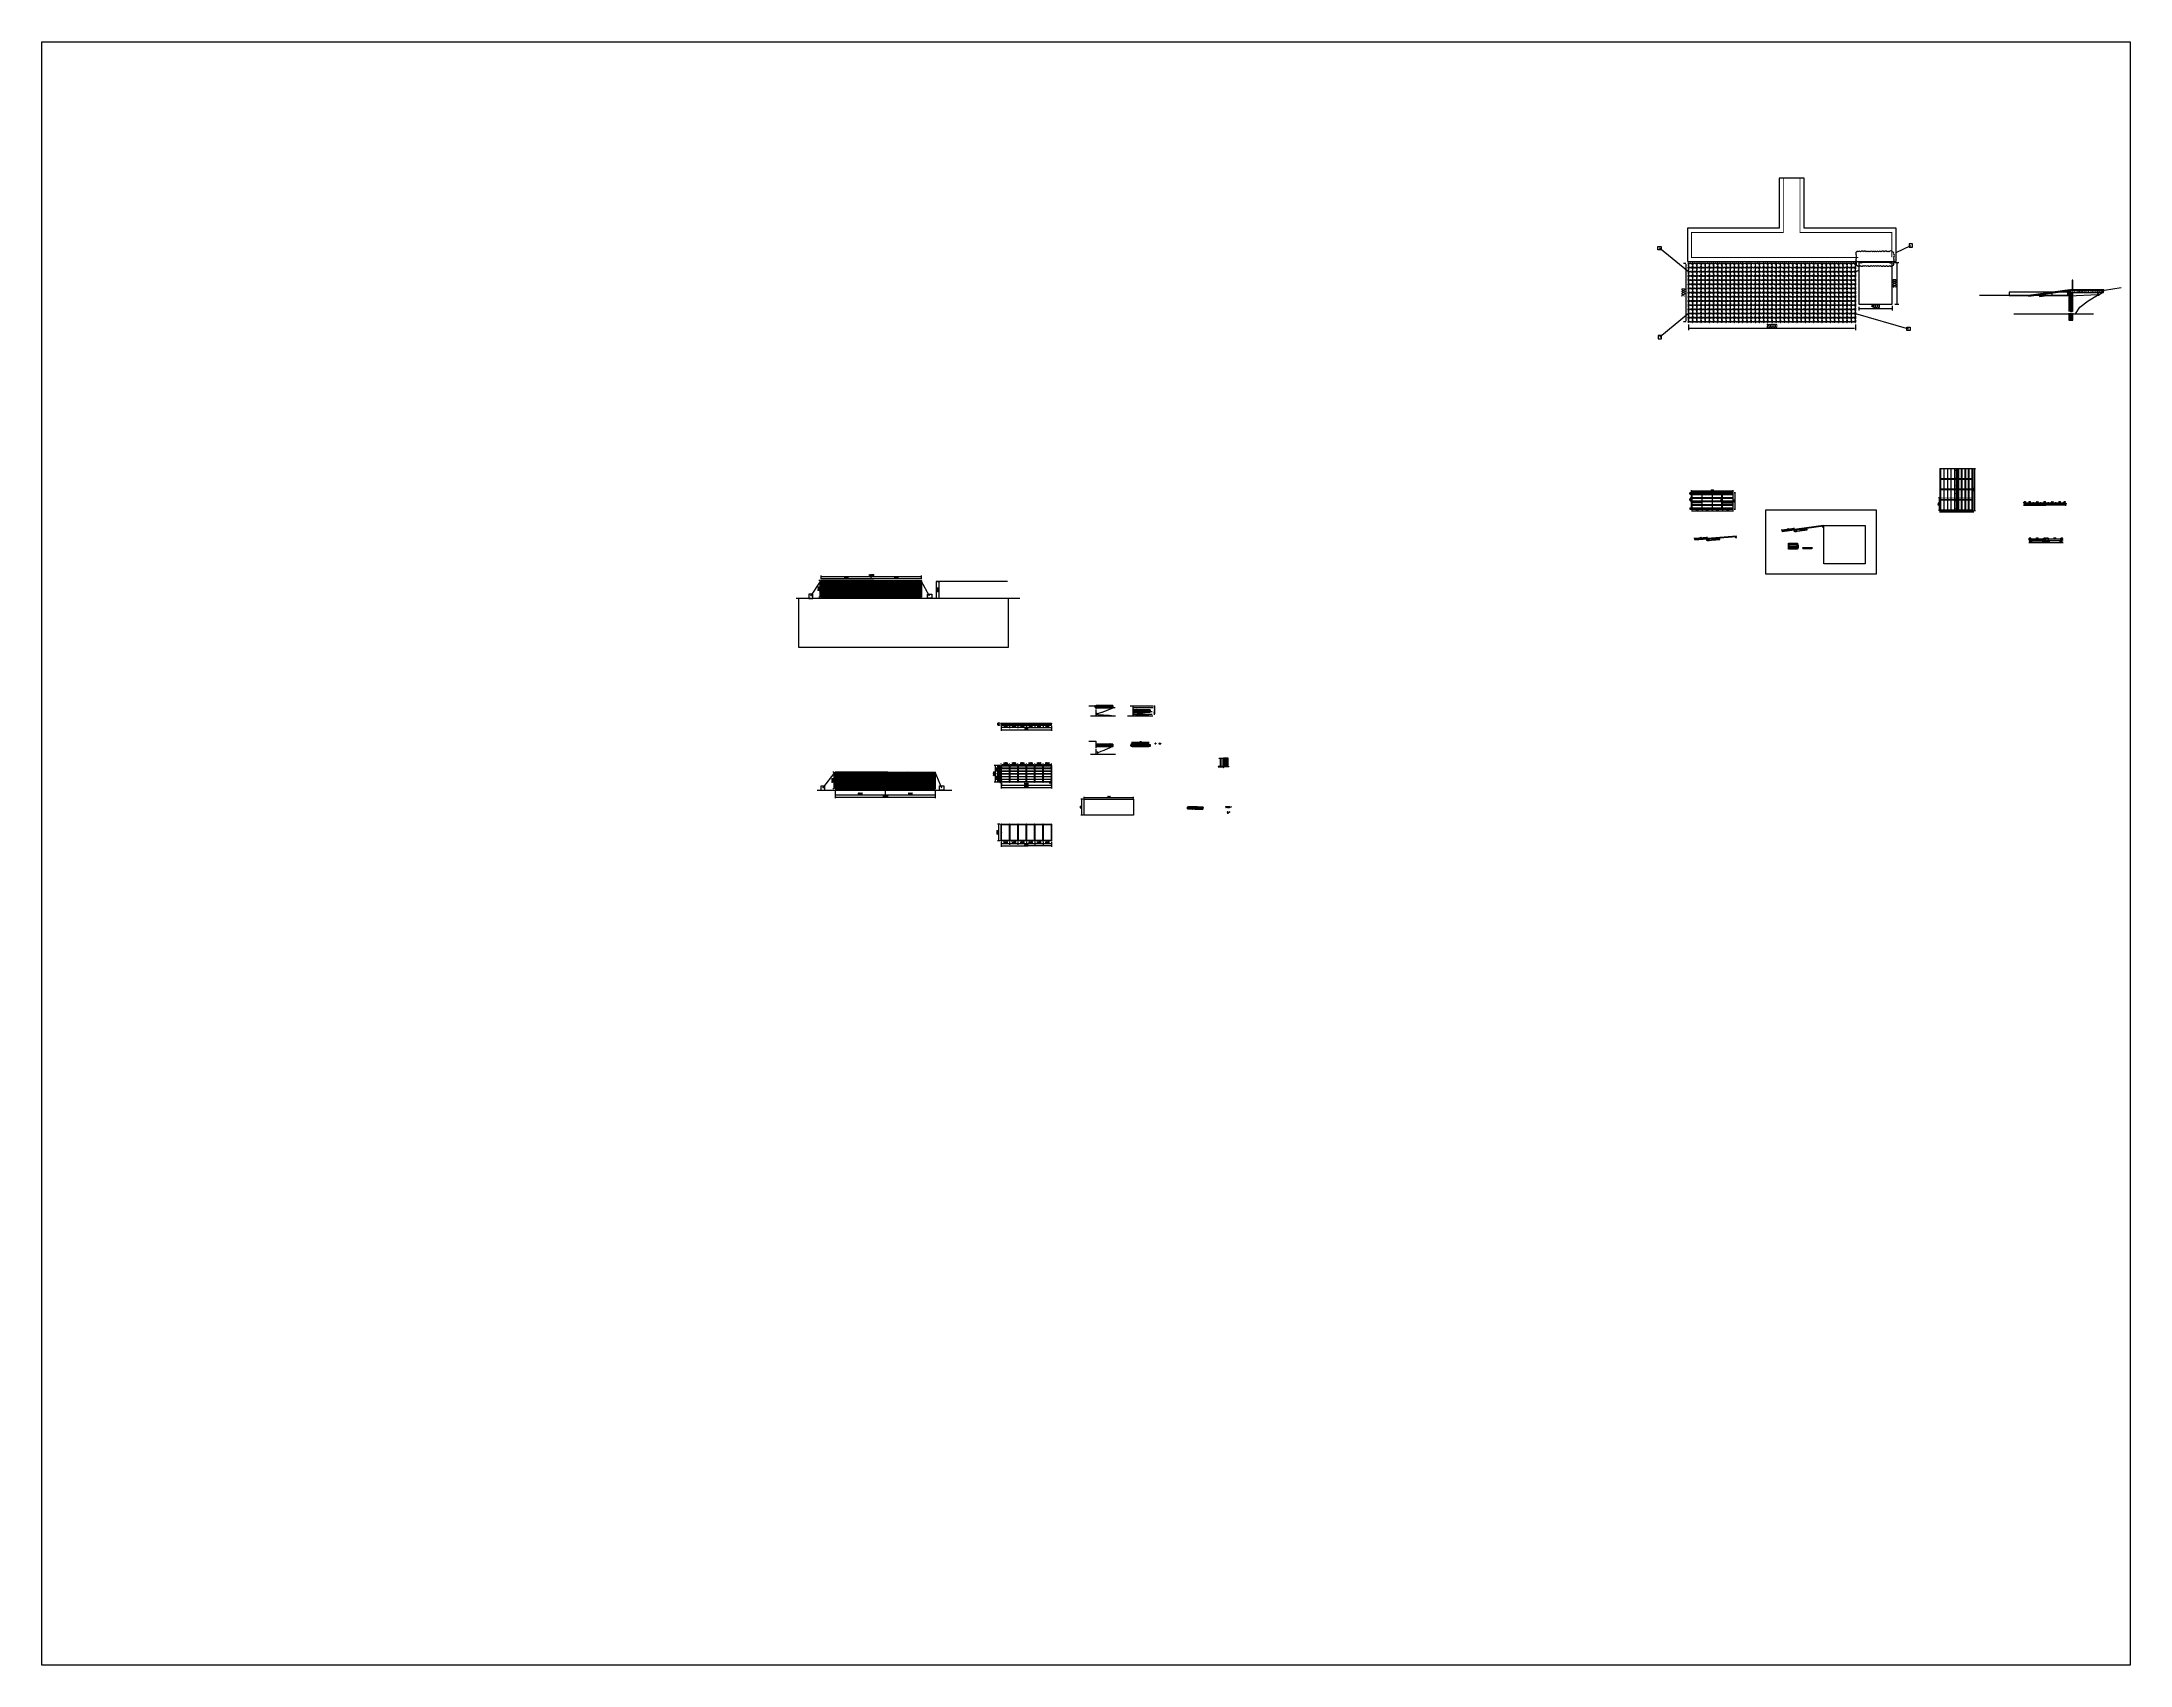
# Model space of a CAD drawing. Header units: millimetres. Extents: x -1088552 to 100, y 985 to 1353733.
# Drawn here: x -1088552 to -838319, y 1159314 to 1353733 of the extents above; entities outside this region: 1.
import ezdxf

# ---------------------------------------------------------------- set-up
doc = ezdxf.new("R2010")
doc.units = ezdxf.units.MM
doc.header["$LTSCALE"] = 10
for name, pattern in [('-6_350_HOLE$0$DASH', [0.35, 0.25, -0.1]), ('CENTER2', [28.575, 19.05, -3.175, 3.175, -3.175]), ('DASH', [0.35, 0.25, -0.1]), ('DASHED2', [0.375, 0.25, -0.125])]:
    doc.linetypes.add(name, pattern=pattern)
doc.layers.get('0').update_dxf_attribs({"linetype": 'CONTINUOUS'})
doc.layers.get('DEFPOINTS').update_dxf_attribs({"linetype": 'CONTINUOUS'})
for name, color, linetype in [('PDF_几何图形', 7, 'CONTINUOUS'), ('W-_ANTICOLLISION防撞措施', 6, 'CONTINUOUS'), ('W-ALUMINUM_FRAME铝架', 30, 'CONTINUOUS'), ('W-FLOAT_BOWL浮筒', 253, 'CONTINUOUS'), ('W-PLASTIC_RAILINGS塑木栏杆', 6, 'CONTINUOUS'), ('W-STEEL_FRAME钢架', 3, 'CONTINUOUS'), ('W-STEEL_KEEL钢龙骨', 5, 'CONTINUOUS'), ('W-WOOD_FLOOR木地板', 30, 'CONTINUOUS')]:
    doc.layers.add(name, color=color, linetype=linetype)
doc.styles.add('STANDARD_T3', font='simplex.shx', dxfattribs={"width": 0.7, "bigfont": 'gbcbig.shx'})
doc.dimstyles.new('W&&10', dxfattribs={"dimtxt": 35, "dimasz": 10, "dimexe": 25, "dimexo": 30, "dimgap": 10, "dimtad": 1, "dimdec": 0, "dimzin": 0, "dimdsep": 46, "dimtxsty": 'STANDARD_T3', "dimcen": 0.09, "dimclrd": 1, "dimclre": 1, "dimclrt": 7, "dimazin": 2, "dimtfac": 1, "dimtdec": 0, "dimtix": 1, "dimtmove": 2, "dimatfit": 3, "dimfxl": 100, "dimtolj": 1, "dimtzin": 0, "dimarcsym": 0})
doc.dimstyles.new('W&&100', dxfattribs={"dimtxt": 350, "dimasz": 100, "dimexe": 250, "dimexo": 300, "dimgap": 100, "dimtad": 1, "dimdec": 0, "dimzin": 0, "dimdsep": 46, "dimtxsty": 'STANDARD_T3', "dimcen": 0.09, "dimclrd": 1, "dimclre": 1, "dimclrt": 7, "dimazin": 2, "dimtfac": 1, "dimtdec": 0, "dimtix": 1, "dimtmove": 2, "dimatfit": 3, "dimfxl": 100, "dimtolj": 1, "dimtzin": 0, "dimarcsym": 0})
doc.dimstyles.new('W&&2', dxfattribs={"dimtxt": 3.5, "dimasz": 1, "dimexe": 2.5, "dimexo": 3, "dimgap": 1, "dimtad": 1, "dimdec": 0, "dimzin": 0, "dimdsep": 46, "dimtxsty": 'STANDARD_T3', "dimcen": 0.09, "dimclrd": 1, "dimclre": 1, "dimclrt": 7, "dimazin": 2, "dimtfac": 1, "dimtdec": 0, "dimtix": 1, "dimtmove": 2, "dimatfit": 3, "dimfxl": 100, "dimtolj": 1, "dimtzin": 0, "dimarcsym": 0})
doc.dimstyles.new('W&&20', dxfattribs={"dimtxt": 70, "dimasz": 20, "dimexe": 50, "dimexo": 60, "dimgap": 20, "dimtad": 1, "dimdec": 0, "dimzin": 0, "dimdsep": 46, "dimtxsty": 'STANDARD_T3', "dimcen": 0.09, "dimclrd": 1, "dimclre": 1, "dimclrt": 7, "dimazin": 2, "dimtfac": 1, "dimtdec": 0, "dimtix": 1, "dimtmove": 2, "dimatfit": 3, "dimfxl": 100, "dimtolj": 1, "dimtzin": 0, "dimarcsym": 0})
doc.dimstyles.new('W&&30', dxfattribs={"dimtxt": 105, "dimasz": 30, "dimexe": 75, "dimexo": 90, "dimgap": 30, "dimtad": 1, "dimdec": 0, "dimzin": 0, "dimdsep": 46, "dimtxsty": 'STANDARD_T3', "dimcen": 0.09, "dimclrd": 1, "dimclre": 1, "dimclrt": 7, "dimazin": 2, "dimtfac": 1, "dimtdec": 0, "dimtix": 1, "dimtmove": 2, "dimatfit": 3, "dimfxl": 100, "dimtolj": 1, "dimtzin": 0, "dimarcsym": 0})
doc.dimstyles.new('W&&40', dxfattribs={"dimtxt": 140, "dimasz": 40, "dimexe": 100, "dimexo": 120, "dimgap": 40, "dimtad": 1, "dimdec": 0, "dimzin": 0, "dimdsep": 46, "dimtxsty": 'STANDARD_T3', "dimcen": 0.09, "dimclrd": 1, "dimclre": 1, "dimclrt": 7, "dimazin": 2, "dimtfac": 1, "dimtdec": 0, "dimtix": 1, "dimtmove": 2, "dimatfit": 3, "dimfxl": 100, "dimtolj": 1, "dimtzin": 0, "dimarcsym": 0})
doc.dimstyles.new('W&&5', dxfattribs={"dimtxt": 17.5, "dimasz": 5, "dimexe": 12.5, "dimexo": 15, "dimgap": 5, "dimtad": 1, "dimdec": 0, "dimzin": 0, "dimdsep": 46, "dimtxsty": 'STANDARD_T3', "dimcen": 0.09, "dimclrd": 1, "dimclre": 1, "dimclrt": 7, "dimazin": 2, "dimtfac": 1, "dimtdec": 0, "dimtix": 1, "dimtmove": 2, "dimatfit": 3, "dimfxl": 100, "dimtolj": 1, "dimtzin": 0, "dimarcsym": 0})
doc.dimstyles.new('W&&50', dxfattribs={"dimtxt": 175, "dimasz": 50, "dimexe": 125, "dimexo": 150, "dimgap": 50, "dimtad": 1, "dimdec": 0, "dimzin": 0, "dimdsep": 46, "dimtxsty": 'STANDARD_T3', "dimcen": 0.09, "dimclrd": 1, "dimclre": 1, "dimclrt": 7, "dimazin": 2, "dimtfac": 1, "dimtdec": 0, "dimtix": 1, "dimtmove": 2, "dimatfit": 3, "dimfxl": 100, "dimtolj": 1, "dimtzin": 0, "dimarcsym": 0})
pattern_1 = [(90, (0, 0), (-119.061309, 7e-15), []), (135, (0, 0), (-238.122455, -238.122455), [168.37819, -336.756])]
pattern_2 = [(135, (-629.54, -917.297), (-17.67766953, -17.67766953), []), (135, (-629.54, -905.512), (-17.67766953, -17.67766953), [])]
pattern_3 = [(45, (-2252712.288, 273403.536), (-17.67766953, 17.67766953), []), (45, (-2252700.503, 273403.536), (-17.67766953, 17.67766953), [])]
pattern_4 = [(90, (-1665.28, 22962.76), (-119.061309, 7e-15), []), (135, (-1665.3, 22962.76), (-238.122455, -238.122455), [168.37819, -336.756])]
pattern_5 = [(135, (-2294.824, 22045.464), (-17.67766953, -17.67766953), []), (135, (-2294.824, 22057.25), (-17.67766953, -17.67766953), [])]
pattern_6 = [(45, (-2254377.572, 296366.297), (-17.67766953, 17.67766953), []), (45, (-2254365.787, 296366.297), (-17.67766953, 17.67766953), [])]
pattern_7 = [(45, (365.13, -176.806), (-25.0000007, 25.0000007), []), (135, (420.79, -176.806), (-25.0000007, -25.0000007), [8, -27.35534])]

# ---------------------------------------------------------------- blocks, each defined once
blk = doc.blocks.new('*D44')
at = {"layer": 'DEFPOINTS', "color": 0, "transparency": 16777216}
for p in [(-973584, 1258054), (-972584, 1258054), (-972584, 1257702)]:
    blk.add_point(p, dxfattribs=at)
at = {"layer": 'W-STEEL_FRAME钢架', "color": 1, "lineweight": -2, "transparency": 16777216}
for p, q in [((-973584, 1257904), (-973584, 1257577)), ((-973534, 1257702), (-972634, 1257702)), ((-972584, 1257904), (-972584, 1257577))]:
    blk.add_line(p, q, dxfattribs=at)
at = {"layer": 'W-STEEL_FRAME钢架', "color": 1, "transparency": 16777216}
for points in [[(-973534, 1257710), (-973534, 1257694), (-973584, 1257702)], [(-972634, 1257710), (-972634, 1257694), (-972584, 1257702)]]:
    blk.add_solid(points, dxfattribs=at)
at = {"layer": 'W-STEEL_FRAME钢架', "color": 7, "transparency": 16777216, "insert": (-973084, 1257840), "char_height": 175, "attachment_point": 5, "style": 'STANDARD_T3'}
blk.add_mtext('\\A1;1000', dxfattribs=at)
blk = doc.blocks.new('*D45')
at = {"layer": 'DEFPOINTS', "color": 0, "transparency": 16777216}
for p in [(-972584, 1258054), (-971584, 1258054), (-971584, 1257702)]:
    blk.add_point(p, dxfattribs=at)
at = {"layer": 'W-STEEL_FRAME钢架', "color": 1, "lineweight": -2, "transparency": 16777216}
for p, q in [((-972584, 1257904), (-972584, 1257577)), ((-972534, 1257702), (-971634, 1257702)), ((-971584, 1257904), (-971584, 1257577))]:
    blk.add_line(p, q, dxfattribs=at)
at = {"layer": 'W-STEEL_FRAME钢架', "color": 1, "transparency": 16777216}
for points in [[(-972534, 1257710), (-972534, 1257694), (-972584, 1257702)], [(-971634, 1257710), (-971634, 1257694), (-971584, 1257702)]]:
    blk.add_solid(points, dxfattribs=at)
at = {"layer": 'W-STEEL_FRAME钢架', "color": 7, "transparency": 16777216, "insert": (-972084, 1257840), "char_height": 175, "attachment_point": 5, "style": 'STANDARD_T3'}
blk.add_mtext('\\A1;1000', dxfattribs=at)
blk = doc.blocks.new('*D46')
at = {"layer": 'DEFPOINTS', "color": 0, "transparency": 16777216}
for p in [(-971584, 1258054), (-970584, 1258054), (-970584, 1257702)]:
    blk.add_point(p, dxfattribs=at)
at = {"layer": 'W-STEEL_FRAME钢架', "color": 1, "lineweight": -2, "transparency": 16777216}
for p, q in [((-971584, 1257904), (-971584, 1257577)), ((-971534, 1257702), (-970634, 1257702)), ((-970584, 1257904), (-970584, 1257577))]:
    blk.add_line(p, q, dxfattribs=at)
at = {"layer": 'W-STEEL_FRAME钢架', "color": 1, "transparency": 16777216}
for points in [[(-971534, 1257710), (-971534, 1257694), (-971584, 1257702)], [(-970634, 1257710), (-970634, 1257694), (-970584, 1257702)]]:
    blk.add_solid(points, dxfattribs=at)
at = {"layer": 'W-STEEL_FRAME钢架', "color": 7, "transparency": 16777216, "insert": (-971084, 1257840), "char_height": 175, "attachment_point": 5, "style": 'STANDARD_T3'}
blk.add_mtext('\\A1;1000', dxfattribs=at)
blk = doc.blocks.new('*D47')
at = {"layer": 'DEFPOINTS', "color": 0, "transparency": 16777216}
for p in [(-970584, 1258054), (-969584, 1258054), (-969584, 1257702)]:
    blk.add_point(p, dxfattribs=at)
at = {"layer": 'W-STEEL_FRAME钢架', "color": 1, "lineweight": -2, "transparency": 16777216}
for p, q in [((-970584, 1257904), (-970584, 1257577)), ((-970534, 1257702), (-969634, 1257702)), ((-969584, 1257904), (-969584, 1257577))]:
    blk.add_line(p, q, dxfattribs=at)
at = {"layer": 'W-STEEL_FRAME钢架', "color": 1, "transparency": 16777216}
for points in [[(-970534, 1257710), (-970534, 1257694), (-970584, 1257702)], [(-969634, 1257710), (-969634, 1257694), (-969584, 1257702)]]:
    blk.add_solid(points, dxfattribs=at)
at = {"layer": 'W-STEEL_FRAME钢架', "color": 7, "transparency": 16777216, "insert": (-970084, 1257840), "char_height": 175, "attachment_point": 5, "style": 'STANDARD_T3'}
blk.add_mtext('\\A1;1000', dxfattribs=at)
blk = doc.blocks.new('*D48')
at = {"layer": 'DEFPOINTS', "color": 0, "transparency": 16777216}
for p in [(-973584, 1258054), (-967584, 1258054), (-967584, 1257441)]:
    blk.add_point(p, dxfattribs=at)
at = {"layer": 'W-STEEL_FRAME钢架', "color": 1, "lineweight": -2, "transparency": 16777216}
for p, q in [((-973584, 1257904), (-973584, 1257316)), ((-973534, 1257441), (-970850, 1257441)), ((-967634, 1257441), (-970318, 1257441)), ((-967584, 1257904), (-967584, 1257316))]:
    blk.add_line(p, q, dxfattribs=at)
at = {"layer": 'W-STEEL_FRAME钢架', "color": 1, "transparency": 16777216}
for points in [[(-973534, 1257449), (-973534, 1257432), (-973584, 1257441)], [(-967634, 1257449), (-967634, 1257432), (-967584, 1257441)]]:
    blk.add_solid(points, dxfattribs=at)
at = {"layer": 'W-STEEL_FRAME钢架', "color": 7, "transparency": 16777216, "insert": (-970584, 1257491), "char_height": 175, "attachment_point": 5, "style": 'STANDARD_T3'}
blk.add_mtext('\\A1;6000', dxfattribs=at)
blk = doc.blocks.new('*D26')
at = {"layer": 'DEFPOINTS', "color": 0, "transparency": 16777216}
for p in [(-973584, 1267062), (-974035, 1266062), (-973584, 1266062)]:
    blk.add_point(p, dxfattribs=at)
at = {"layer": 'W-STEEL_FRAME钢架', "color": 1, "lineweight": -2, "transparency": 16777216}
for p, q in [((-973734, 1267062), (-974160, 1267062)), ((-974035, 1267012), (-974035, 1266112)), ((-973734, 1266062), (-974160, 1266062))]:
    blk.add_line(p, q, dxfattribs=at)
at = {"layer": 'W-STEEL_FRAME钢架', "color": 1, "transparency": 16777216}
for points in [[(-974043, 1267012), (-974026, 1267012), (-974035, 1267062)], [(-974043, 1266112), (-974026, 1266112), (-974035, 1266062)]]:
    blk.add_solid(points, dxfattribs=at)
at = {"layer": 'W-STEEL_FRAME钢架', "color": 7, "transparency": 16777216, "insert": (-974172, 1266562), "char_height": 175, "attachment_point": 5, "rotation": 90, "style": 'STANDARD_T3'}
blk.add_mtext('\\A1;1000', dxfattribs=at)
blk = doc.blocks.new('*D27')
at = {"layer": 'DEFPOINTS', "color": 0, "transparency": 16777216}
for p in [(-974035, 1265062), (-973584, 1266062), (-973584, 1265062)]:
    blk.add_point(p, dxfattribs=at)
at = {"layer": 'W-STEEL_FRAME钢架', "color": 1, "lineweight": -2, "transparency": 16777216}
for p, q in [((-973734, 1266062), (-974160, 1266062)), ((-973734, 1265062), (-974160, 1265062)), ((-974035, 1266012), (-974035, 1265112))]:
    blk.add_line(p, q, dxfattribs=at)
at = {"layer": 'W-STEEL_FRAME钢架', "color": 1, "transparency": 16777216}
for points in [[(-974043, 1266012), (-974026, 1266012), (-974035, 1266062)], [(-974043, 1265112), (-974026, 1265112), (-974035, 1265062)]]:
    blk.add_solid(points, dxfattribs=at)
at = {"layer": 'W-STEEL_FRAME钢架', "color": 7, "transparency": 16777216, "insert": (-974172, 1265562), "char_height": 175, "attachment_point": 5, "rotation": 90, "style": 'STANDARD_T3'}
blk.add_mtext('\\A1;1000', dxfattribs=at)
blk = doc.blocks.new('*D28')
at = {"layer": 'DEFPOINTS', "color": 0, "transparency": 16777216}
for p in [(-973584, 1265062), (-967584, 1265062), (-967584, 1264415)]:
    blk.add_point(p, dxfattribs=at)
at = {"layer": 'W-STEEL_FRAME钢架', "color": 1, "lineweight": -2, "transparency": 16777216}
for p, q in [((-973584, 1264912), (-973584, 1264290)), ((-973534, 1264415), (-967634, 1264415)), ((-967584, 1264912), (-967584, 1264290))]:
    blk.add_line(p, q, dxfattribs=at)
at = {"layer": 'W-STEEL_FRAME钢架', "color": 1, "transparency": 16777216}
for points in [[(-973534, 1264424), (-973534, 1264407), (-973584, 1264415)], [(-967634, 1264424), (-967634, 1264407), (-967584, 1264415)]]:
    blk.add_solid(points, dxfattribs=at)
at = {"layer": 'W-STEEL_FRAME钢架', "color": 7, "transparency": 16777216, "insert": (-970584, 1264553), "char_height": 175, "attachment_point": 5, "style": 'STANDARD_T3'}
blk.add_mtext('\\A1;6000', dxfattribs=at)
blk = doc.blocks.new('*D29')
at = {"layer": 'DEFPOINTS', "color": 0, "transparency": 16777216}
for p in [(-973725, 1265412), (-973554, 1265412), (-973544, 1265062)]:
    blk.add_point(p, dxfattribs=at)
at = {"layer": 'W-STEEL_KEEL钢龙骨', "color": 1, "lineweight": -2, "transparency": 16777216}
for p, q in [((-973704, 1265412), (-973850, 1265412)), ((-973694, 1265062), (-973850, 1265062)), ((-973725, 1265462), (-973725, 1265512)), ((-973725, 1265062), (-973725, 1265412)), ((-973725, 1265012), (-973725, 1264962))]:
    blk.add_line(p, q, dxfattribs=at)
at = {"layer": 'W-STEEL_KEEL钢龙骨', "color": 1, "transparency": 16777216}
for points in [[(-973733, 1265462), (-973717, 1265462), (-973725, 1265412)], [(-973733, 1265012), (-973717, 1265012), (-973725, 1265062)]]:
    blk.add_solid(points, dxfattribs=at)
at = {"layer": 'W-STEEL_KEEL钢龙骨', "color": 7, "transparency": 16777216, "insert": (-973863, 1265237), "char_height": 175, "attachment_point": 5, "rotation": 90, "style": 'STANDARD_T3'}
blk.add_mtext('\\A1;350', dxfattribs=at)
blk = doc.blocks.new('*D30')
at = {"layer": 'DEFPOINTS', "color": 0, "transparency": 16777216}
for p in [(-973725, 1265737), (-973554, 1265737), (-973554, 1265412)]:
    blk.add_point(p, dxfattribs=at)
at = {"layer": 'W-STEEL_FRAME钢架', "color": 1, "lineweight": -2, "transparency": 16777216}
for p, q in [((-973704, 1265737), (-973850, 1265737)), ((-973704, 1265412), (-973850, 1265412)), ((-973725, 1265787), (-973725, 1265837)), ((-973725, 1265412), (-973725, 1265737)), ((-973725, 1265362), (-973725, 1265312))]:
    blk.add_line(p, q, dxfattribs=at)
at = {"layer": 'W-STEEL_FRAME钢架', "color": 1, "transparency": 16777216}
for points in [[(-973733, 1265787), (-973717, 1265787), (-973725, 1265737)], [(-973733, 1265362), (-973717, 1265362), (-973725, 1265412)]]:
    blk.add_solid(points, dxfattribs=at)
at = {"layer": 'W-STEEL_FRAME钢架', "color": 7, "transparency": 16777216, "insert": (-973863, 1265575), "char_height": 175, "attachment_point": 5, "rotation": 90, "style": 'STANDARD_T3'}
blk.add_mtext('\\A1;325', dxfattribs=at)
blk = doc.blocks.new('*D31')
at = {"layer": 'DEFPOINTS', "color": 0, "transparency": 16777216}
for p in [(-973584, 1267062), (-974319, 1265062), (-973584, 1265062)]:
    blk.add_point(p, dxfattribs=at)
at = {"layer": 'W-STEEL_FRAME钢架', "color": 1, "lineweight": -2, "transparency": 16777216}
for p, q in [((-973734, 1267062), (-974444, 1267062)), ((-974319, 1267012), (-974319, 1265112)), ((-973734, 1265062), (-974444, 1265062))]:
    blk.add_line(p, q, dxfattribs=at)
at = {"layer": 'W-STEEL_FRAME钢架', "color": 1, "transparency": 16777216}
for points in [[(-974327, 1267012), (-974311, 1267012), (-974319, 1267062)], [(-974327, 1265112), (-974311, 1265112), (-974319, 1265062)]]:
    blk.add_solid(points, dxfattribs=at)
at = {"layer": 'W-STEEL_FRAME钢架', "color": 7, "transparency": 16777216, "insert": (-974456, 1266062), "char_height": 175, "attachment_point": 5, "rotation": 90, "style": 'STANDARD_T3'}
blk.add_mtext('\\A1;2000', dxfattribs=at)
blk = doc.blocks.new('*D32')
at = {"color": 1, "lineweight": -2, "transparency": 16777216}
for p, q in [((-973584, 1271775), (-973584, 1271224)), ((-973544, 1271324), (-967624, 1271324)), ((-967584, 1271775), (-967584, 1271224))]:
    blk.add_line(p, q, dxfattribs=at)
at = {"color": 1, "transparency": 16777216}
for points in [[(-973544, 1271330), (-973544, 1271317), (-973584, 1271324)], [(-967624, 1271330), (-967624, 1271317), (-967584, 1271324)]]:
    blk.add_solid(points, dxfattribs=at)
at = {"layer": 'DEFPOINTS', "color": 0, "transparency": 16777216}
for p in [(-973584, 1271895), (-967584, 1271895), (-967584, 1271324)]:
    blk.add_point(p, dxfattribs=at)
at = {"color": 7, "transparency": 16777216, "insert": (-970584, 1271434), "char_height": 140, "attachment_point": 5, "style": 'STANDARD_T3'}
blk.add_mtext('\\A1;6000', dxfattribs=at)
blk = doc.blocks.new('*D33')
at = {"layer": 'DEFPOINTS', "color": 0, "transparency": 16777216}
for p in [(-973896, 1260054), (-973584, 1260054), (-973584, 1258054)]:
    blk.add_point(p, dxfattribs=at)
at = {"layer": 'W-STEEL_FRAME钢架', "color": 1, "lineweight": -2, "transparency": 16777216}
for p, q in [((-973734, 1260054), (-974021, 1260054)), ((-973896, 1258104), (-973896, 1260004)), ((-973734, 1258054), (-974021, 1258054))]:
    blk.add_line(p, q, dxfattribs=at)
at = {"layer": 'W-STEEL_FRAME钢架', "color": 1, "transparency": 16777216}
for points in [[(-973904, 1260004), (-973887, 1260004), (-973896, 1260054)], [(-973904, 1258104), (-973887, 1258104), (-973896, 1258054)]]:
    blk.add_solid(points, dxfattribs=at)
at = {"layer": 'W-STEEL_FRAME钢架', "color": 7, "transparency": 16777216, "insert": (-974033, 1259054), "char_height": 175, "attachment_point": 5, "rotation": 90, "style": 'STANDARD_T3'}
blk.add_mtext('\\A1;2000', dxfattribs=at)
blk = doc.blocks.new('*D34')
at = {"layer": 'DEFPOINTS', "color": 0, "transparency": 16777216}
for p in [(-973875, 1272125), (-973584, 1272125), (-973584, 1271895)]:
    blk.add_point(p, dxfattribs=at)
at = {"layer": 'W-ALUMINUM_FRAME铝架', "color": 1, "lineweight": -2, "transparency": 16777216}
for p, q in [((-973704, 1272125), (-973975, 1272125)), ((-973704, 1271895), (-973975, 1271895)), ((-973875, 1272165), (-973875, 1272205)), ((-973875, 1271895), (-973875, 1272125)), ((-973875, 1271855), (-973875, 1271815))]:
    blk.add_line(p, q, dxfattribs=at)
at = {"layer": 'W-ALUMINUM_FRAME铝架', "color": 1, "transparency": 16777216}
for points in [[(-973882, 1272165), (-973869, 1272165), (-973875, 1272125)], [(-973882, 1271855), (-973869, 1271855), (-973875, 1271895)]]:
    blk.add_solid(points, dxfattribs=at)
at = {"layer": 'W-ALUMINUM_FRAME铝架', "color": 7, "transparency": 16777216, "insert": (-973985, 1272010), "char_height": 140, "attachment_point": 5, "rotation": 90, "style": 'STANDARD_T3'}
blk.add_mtext('\\A1;230', dxfattribs=at)
blk = doc.blocks.new('*D35')
at = {"layer": 'DEFPOINTS', "color": 0, "transparency": 16777216}
for p in [(-969584, 1258054), (-968584, 1258054), (-968584, 1257702)]:
    blk.add_point(p, dxfattribs=at)
at = {"layer": 'W-STEEL_FRAME钢架', "color": 1, "lineweight": -2, "transparency": 16777216}
for p, q in [((-969584, 1257904), (-969584, 1257577)), ((-969534, 1257702), (-968634, 1257702)), ((-968584, 1257904), (-968584, 1257577))]:
    blk.add_line(p, q, dxfattribs=at)
at = {"layer": 'W-STEEL_FRAME钢架', "color": 1, "transparency": 16777216}
for points in [[(-969534, 1257710), (-969534, 1257694), (-969584, 1257702)], [(-968634, 1257710), (-968634, 1257694), (-968584, 1257702)]]:
    blk.add_solid(points, dxfattribs=at)
at = {"layer": 'W-STEEL_FRAME钢架', "color": 7, "transparency": 16777216, "insert": (-969084, 1257840), "char_height": 175, "attachment_point": 5, "style": 'STANDARD_T3'}
blk.add_mtext('\\A1;1000', dxfattribs=at)
blk = doc.blocks.new('*D36')
at = {"color": 1, "lineweight": -2, "transparency": 16777216}
for p, q in [((-970584, 1271815), (-970584, 1271531)), ((-970544, 1271631), (-969624, 1271631)), ((-969584, 1271815), (-969584, 1271531))]:
    blk.add_line(p, q, dxfattribs=at)
at = {"color": 1, "transparency": 16777216}
for points in [[(-970544, 1271638), (-970544, 1271625), (-970584, 1271631)], [(-969624, 1271638), (-969624, 1271625), (-969584, 1271631)]]:
    blk.add_solid(points, dxfattribs=at)
at = {"layer": 'DEFPOINTS', "color": 0, "transparency": 16777216}
for p in [(-970584, 1271935), (-969584, 1271935), (-969584, 1271631)]:
    blk.add_point(p, dxfattribs=at)
at = {"color": 7, "transparency": 16777216, "insert": (-970084, 1271741), "char_height": 140, "attachment_point": 5, "style": 'STANDARD_T3'}
blk.add_mtext('\\A1;1000', dxfattribs=at)
blk = doc.blocks.new('*D37')
at = {"color": 1, "lineweight": -2, "transparency": 16777216}
for p, q in [((-969584, 1271815), (-969584, 1271531)), ((-969544, 1271631), (-968624, 1271631)), ((-968584, 1271815), (-968584, 1271531))]:
    blk.add_line(p, q, dxfattribs=at)
at = {"color": 1, "transparency": 16777216}
for points in [[(-969544, 1271638), (-969544, 1271625), (-969584, 1271631)], [(-968624, 1271638), (-968624, 1271625), (-968584, 1271631)]]:
    blk.add_solid(points, dxfattribs=at)
at = {"layer": 'DEFPOINTS', "color": 0, "transparency": 16777216}
for p in [(-969584, 1271935), (-968584, 1271935), (-968584, 1271631)]:
    blk.add_point(p, dxfattribs=at)
at = {"color": 7, "transparency": 16777216, "insert": (-969084, 1271741), "char_height": 140, "attachment_point": 5, "style": 'STANDARD_T3'}
blk.add_mtext('\\A1;1000', dxfattribs=at)
blk = doc.blocks.new('*D50')
at = {"layer": 'DEFPOINTS', "color": 0, "transparency": 16777216}
for p in [(-973725, 1266062), (-973554, 1265737), (-973544, 1266062)]:
    blk.add_point(p, dxfattribs=at)
at = {"layer": 'W-STEEL_FRAME钢架', "color": 1, "lineweight": -2, "transparency": 16777216}
for p, q in [((-973694, 1266062), (-973850, 1266062)), ((-973704, 1265737), (-973850, 1265737)), ((-973725, 1266112), (-973725, 1266162)), ((-973725, 1265737), (-973725, 1266062)), ((-973725, 1265687), (-973725, 1265637))]:
    blk.add_line(p, q, dxfattribs=at)
at = {"layer": 'W-STEEL_FRAME钢架', "color": 1, "transparency": 16777216}
for points in [[(-973733, 1266112), (-973717, 1266112), (-973725, 1266062)], [(-973733, 1265687), (-973717, 1265687), (-973725, 1265737)]]:
    blk.add_solid(points, dxfattribs=at)
at = {"layer": 'W-STEEL_FRAME钢架', "color": 7, "transparency": 16777216, "insert": (-973863, 1265900), "char_height": 175, "attachment_point": 5, "rotation": 90, "style": 'STANDARD_T3'}
blk.add_mtext('\\A1;325', dxfattribs=at)
blk = doc.blocks.new('*D38')
at = {"layer": 'DEFPOINTS', "color": 0, "transparency": 16777216}
for p in [(-973725, 1266712), (-973554, 1266712), (-973544, 1267062)]:
    blk.add_point(p, dxfattribs=at)
at = {"layer": 'W-STEEL_KEEL钢龙骨', "color": 1, "lineweight": -2, "transparency": 16777216}
for p, q in [((-973694, 1267062), (-973850, 1267062)), ((-973704, 1266712), (-973850, 1266712)), ((-973725, 1267112), (-973725, 1267162)), ((-973725, 1267062), (-973725, 1266712)), ((-973725, 1266662), (-973725, 1266612))]:
    blk.add_line(p, q, dxfattribs=at)
at = {"layer": 'W-STEEL_KEEL钢龙骨', "color": 1, "transparency": 16777216}
for points in [[(-973733, 1267112), (-973717, 1267112), (-973725, 1267062)], [(-973733, 1266662), (-973717, 1266662), (-973725, 1266712)]]:
    blk.add_solid(points, dxfattribs=at)
at = {"layer": 'W-STEEL_KEEL钢龙骨', "color": 7, "transparency": 16777216, "insert": (-973863, 1266887), "char_height": 175, "attachment_point": 5, "rotation": 90, "style": 'STANDARD_T3'}
blk.add_mtext('\\A1;350', dxfattribs=at)
blk = doc.blocks.new('*D39')
at = {"layer": 'DEFPOINTS', "color": 0, "transparency": 16777216}
for p in [(-973725, 1266387), (-973554, 1266712), (-973554, 1266387)]:
    blk.add_point(p, dxfattribs=at)
at = {"layer": 'W-STEEL_FRAME钢架', "color": 1, "lineweight": -2, "transparency": 16777216}
for p, q in [((-973704, 1266712), (-973850, 1266712)), ((-973704, 1266387), (-973850, 1266387)), ((-973725, 1266762), (-973725, 1266812)), ((-973725, 1266712), (-973725, 1266387)), ((-973725, 1266337), (-973725, 1266287))]:
    blk.add_line(p, q, dxfattribs=at)
at = {"layer": 'W-STEEL_FRAME钢架', "color": 1, "transparency": 16777216}
for points in [[(-973733, 1266762), (-973717, 1266762), (-973725, 1266712)], [(-973733, 1266337), (-973717, 1266337), (-973725, 1266387)]]:
    blk.add_solid(points, dxfattribs=at)
at = {"layer": 'W-STEEL_FRAME钢架', "color": 7, "transparency": 16777216, "insert": (-973863, 1266550), "char_height": 175, "attachment_point": 5, "rotation": 90, "style": 'STANDARD_T3'}
blk.add_mtext('\\A1;325', dxfattribs=at)
blk = doc.blocks.new('*D40')
at = {"layer": 'DEFPOINTS', "color": 0, "transparency": 16777216}
for p in [(-973554, 1266387), (-973725, 1266062), (-973554, 1266062)]:
    blk.add_point(p, dxfattribs=at)
at = {"layer": 'W-STEEL_FRAME钢架', "color": 1, "lineweight": -2, "transparency": 16777216}
for p, q in [((-973704, 1266387), (-973850, 1266387)), ((-973725, 1266437), (-973725, 1266487)), ((-973725, 1266387), (-973725, 1266062)), ((-973704, 1266062), (-973850, 1266062)), ((-973725, 1266012), (-973725, 1265962))]:
    blk.add_line(p, q, dxfattribs=at)
at = {"layer": 'W-STEEL_FRAME钢架', "color": 1, "transparency": 16777216}
for points in [[(-973733, 1266437), (-973717, 1266437), (-973725, 1266387)], [(-973733, 1266012), (-973717, 1266012), (-973725, 1266062)]]:
    blk.add_solid(points, dxfattribs=at)
at = {"layer": 'W-STEEL_FRAME钢架', "color": 7, "transparency": 16777216, "insert": (-973863, 1266225), "char_height": 175, "attachment_point": 5, "rotation": 90, "style": 'STANDARD_T3'}
blk.add_mtext('\\A1;325', dxfattribs=at)
blk = doc.blocks.new('*D51')
at = {"color": 1, "lineweight": -2, "transparency": 16777216}
for p, q in [((-957898, 1269620), (-957898, 1269899)), ((-957878, 1269849), (-955918, 1269849)), ((-955898, 1269620), (-955898, 1269899))]:
    blk.add_line(p, q, dxfattribs=at)
at = {"color": 1, "transparency": 16777216}
for points in [[(-957878, 1269852), (-957878, 1269845), (-957898, 1269849)], [(-955918, 1269852), (-955918, 1269845), (-955898, 1269849)]]:
    blk.add_solid(points, dxfattribs=at)
at = {"layer": 'DEFPOINTS', "color": 0, "transparency": 16777216}
for p in [(-957898, 1269560), (-955898, 1269849), (-955898, 1269560)]:
    blk.add_point(p, dxfattribs=at)
at = {"color": 7, "transparency": 16777216, "insert": (-956898, 1269904), "char_height": 70, "attachment_point": 5, "style": 'STANDARD_T3'}
blk.add_mtext('\\A1;2000', dxfattribs=at)
blk = doc.blocks.new('*D41')
at = {"layer": 'DEFPOINTS', "color": 0, "transparency": 16777216}
for p in [(-958019, 1269350), (-957898, 1269600), (-957898, 1269350)]:
    blk.add_point(p, dxfattribs=at)
at = {"layer": 'W-STEEL_KEEL钢龙骨', "color": 1, "lineweight": -2, "transparency": 16777216}
for p, q in [((-957958, 1269600), (-958069, 1269600)), ((-957958, 1269350), (-958069, 1269350)), ((-958019, 1269580), (-958019, 1269370))]:
    blk.add_line(p, q, dxfattribs=at)
at = {"layer": 'W-STEEL_KEEL钢龙骨', "color": 1, "transparency": 16777216}
for points in [[(-958022, 1269580), (-958015, 1269580), (-958019, 1269600)], [(-958022, 1269370), (-958015, 1269370), (-958019, 1269350)]]:
    blk.add_solid(points, dxfattribs=at)
at = {"layer": 'W-STEEL_KEEL钢龙骨', "color": 7, "transparency": 16777216, "insert": (-958074, 1269475), "char_height": 70, "attachment_point": 5, "rotation": 90, "style": 'STANDARD_T3'}
blk.add_mtext('\\A1;250', dxfattribs=at)
blk = doc.blocks.new('*D52')
at = {"layer": 'DEFPOINTS', "color": 0, "transparency": 16777216}
for p in [(-957898, 1269600), (-957548, 1269702), (-957548, 1269600)]:
    blk.add_point(p, dxfattribs=at)
at = {"layer": 'W-STEEL_KEEL钢龙骨', "color": 1, "lineweight": -2, "transparency": 16777216}
for p, q in [((-957898, 1269660), (-957898, 1269752)), ((-957878, 1269702), (-957568, 1269702)), ((-957548, 1269660), (-957548, 1269752))]:
    blk.add_line(p, q, dxfattribs=at)
at = {"layer": 'W-STEEL_KEEL钢龙骨', "color": 1, "transparency": 16777216}
for points in [[(-957878, 1269705), (-957878, 1269698), (-957898, 1269702)], [(-957568, 1269705), (-957568, 1269698), (-957548, 1269702)]]:
    blk.add_solid(points, dxfattribs=at)
at = {"layer": 'W-STEEL_KEEL钢龙骨', "color": 7, "transparency": 16777216, "insert": (-957723, 1269757), "char_height": 70, "attachment_point": 5, "style": 'STANDARD_T3'}
blk.add_mtext('\\A1;350', dxfattribs=at)
blk = doc.blocks.new('*D42')
at = {"layer": 'DEFPOINTS', "color": 0, "transparency": 16777216}
for p in [(-957548, 1269600), (-957223, 1269702), (-957223, 1269600)]:
    blk.add_point(p, dxfattribs=at)
at = {"layer": 'W-STEEL_KEEL钢龙骨', "color": 1, "lineweight": -2, "transparency": 16777216}
for p, q in [((-957548, 1269660), (-957548, 1269752)), ((-957528, 1269702), (-957243, 1269702)), ((-957223, 1269660), (-957223, 1269752))]:
    blk.add_line(p, q, dxfattribs=at)
at = {"layer": 'W-STEEL_KEEL钢龙骨', "color": 1, "transparency": 16777216}
for points in [[(-957528, 1269705), (-957528, 1269698), (-957548, 1269702)], [(-957243, 1269705), (-957243, 1269698), (-957223, 1269702)]]:
    blk.add_solid(points, dxfattribs=at)
at = {"layer": 'W-STEEL_KEEL钢龙骨', "color": 7, "transparency": 16777216, "insert": (-957386, 1269757), "char_height": 70, "attachment_point": 5, "style": 'STANDARD_T3'}
blk.add_mtext('\\A1;325', dxfattribs=at)
blk = doc.blocks.new('*D53')
at = {"layer": 'DEFPOINTS', "color": 0, "transparency": 16777216}
for p in [(-957223, 1269600), (-956898, 1269702), (-956898, 1269600)]:
    blk.add_point(p, dxfattribs=at)
at = {"layer": 'W-STEEL_KEEL钢龙骨', "color": 1, "lineweight": -2, "transparency": 16777216}
for p, q in [((-957223, 1269660), (-957223, 1269752)), ((-957203, 1269702), (-956918, 1269702)), ((-956898, 1269660), (-956898, 1269752))]:
    blk.add_line(p, q, dxfattribs=at)
at = {"layer": 'W-STEEL_KEEL钢龙骨', "color": 1, "transparency": 16777216}
for points in [[(-957203, 1269705), (-957203, 1269698), (-957223, 1269702)], [(-956918, 1269705), (-956918, 1269698), (-956898, 1269702)]]:
    blk.add_solid(points, dxfattribs=at)
at = {"layer": 'W-STEEL_KEEL钢龙骨', "color": 7, "transparency": 16777216, "insert": (-957061, 1269757), "char_height": 70, "attachment_point": 5, "style": 'STANDARD_T3'}
blk.add_mtext('\\A1;325', dxfattribs=at)
blk = doc.blocks.new('*D54')
at = {"layer": 'DEFPOINTS', "color": 0, "transparency": 16777216}
for p in [(-956898, 1269600), (-956573, 1269702), (-956573, 1269600)]:
    blk.add_point(p, dxfattribs=at)
at = {"layer": 'W-STEEL_KEEL钢龙骨', "color": 1, "lineweight": -2, "transparency": 16777216}
for p, q in [((-956898, 1269660), (-956898, 1269752)), ((-956878, 1269702), (-956593, 1269702)), ((-956573, 1269660), (-956573, 1269752))]:
    blk.add_line(p, q, dxfattribs=at)
at = {"layer": 'W-STEEL_KEEL钢龙骨', "color": 1, "transparency": 16777216}
for points in [[(-956878, 1269705), (-956878, 1269698), (-956898, 1269702)], [(-956593, 1269705), (-956593, 1269698), (-956573, 1269702)]]:
    blk.add_solid(points, dxfattribs=at)
at = {"layer": 'W-STEEL_KEEL钢龙骨', "color": 7, "transparency": 16777216, "insert": (-956736, 1269757), "char_height": 70, "attachment_point": 5, "style": 'STANDARD_T3'}
blk.add_mtext('\\A1;325', dxfattribs=at)
blk = doc.blocks.new('*D43')
at = {"layer": 'DEFPOINTS', "color": 0, "transparency": 16777216}
for p in [(-956573, 1269600), (-956248, 1269702), (-956248, 1269600)]:
    blk.add_point(p, dxfattribs=at)
at = {"layer": 'W-STEEL_KEEL钢龙骨', "color": 1, "lineweight": -2, "transparency": 16777216}
for p, q in [((-956573, 1269660), (-956573, 1269752)), ((-956553, 1269702), (-956268, 1269702)), ((-956248, 1269660), (-956248, 1269752))]:
    blk.add_line(p, q, dxfattribs=at)
at = {"layer": 'W-STEEL_KEEL钢龙骨', "color": 1, "transparency": 16777216}
for points in [[(-956553, 1269705), (-956553, 1269698), (-956573, 1269702)], [(-956268, 1269705), (-956268, 1269698), (-956248, 1269702)]]:
    blk.add_solid(points, dxfattribs=at)
at = {"layer": 'W-STEEL_KEEL钢龙骨', "color": 7, "transparency": 16777216, "insert": (-956411, 1269757), "char_height": 70, "attachment_point": 5, "style": 'STANDARD_T3'}
blk.add_mtext('\\A1;325', dxfattribs=at)
blk = doc.blocks.new('*D55')
at = {"layer": 'DEFPOINTS', "color": 0, "transparency": 16777216}
for p in [(-956248, 1269600), (-955898, 1269706), (-955898, 1269603)]:
    blk.add_point(p, dxfattribs=at)
at = {"layer": 'W-STEEL_KEEL钢龙骨', "color": 1, "lineweight": -2, "transparency": 16777216}
for p, q in [((-956248, 1269660), (-956248, 1269756)), ((-956228, 1269706), (-955918, 1269706)), ((-955898, 1269663), (-955898, 1269756))]:
    blk.add_line(p, q, dxfattribs=at)
at = {"layer": 'W-STEEL_KEEL钢龙骨', "color": 1, "transparency": 16777216}
for points in [[(-956228, 1269709), (-956228, 1269702), (-956248, 1269706)], [(-955918, 1269709), (-955918, 1269702), (-955898, 1269706)]]:
    blk.add_solid(points, dxfattribs=at)
at = {"layer": 'W-STEEL_KEEL钢龙骨', "color": 7, "transparency": 16777216, "insert": (-956073, 1269761), "char_height": 70, "attachment_point": 5, "style": 'STANDARD_T3'}
blk.add_mtext('\\A1;350', dxfattribs=at)
blk = doc.blocks.new('*D56')
at = {"layer": 'DEFPOINTS', "color": 0, "transparency": 16777216}
for p in [(-957858, 1269570), (-957858, 1269380), (-957703, 1269570)]:
    blk.add_point(p, dxfattribs=at)
at = {"layer": 'W-STEEL_KEEL钢龙骨', "color": 1, "lineweight": -2, "transparency": 16777216}
for p, q in [((-957798, 1269570), (-957653, 1269570)), ((-957798, 1269380), (-957653, 1269380)), ((-957703, 1269400), (-957703, 1269550))]:
    blk.add_line(p, q, dxfattribs=at)
at = {"layer": 'W-STEEL_KEEL钢龙骨', "color": 1, "transparency": 16777216}
for points in [[(-957706, 1269550), (-957700, 1269550), (-957703, 1269570)], [(-957706, 1269400), (-957700, 1269400), (-957703, 1269380)]]:
    blk.add_solid(points, dxfattribs=at)
at = {"layer": 'W-STEEL_KEEL钢龙骨', "color": 7, "transparency": 16777216, "insert": (-957758, 1269475), "char_height": 70, "attachment_point": 5, "rotation": 90, "style": 'STANDARD_T3'}
blk.add_mtext('\\A1;190', dxfattribs=at)
blk = doc.blocks.new('*U24')
at = {"layer": 'W-STEEL_FRAME钢架'}
blk.add_lwpolyline([(-15, 15), (15, 15), (15, -15), (-15, -15)], close=True, dxfattribs=at)
blk = doc.blocks.new('*U25')
at = {"layer": 'W-STEEL_FRAME钢架', "color": 0, "linetype": 'ByBlock', "lineweight": -2, "transparency": 16777216}
for p in [(0, 0), (325, 0), (650, 0), (975, 0), (1300, 0)]:
    blk.add_blockref('*U24', p, dxfattribs=at)
blk = doc.blocks.new('*D57')
at = {"layer": 'DEFPOINTS', "color": 0, "transparency": 16777216}
for p in [(-955938, 1269560), (-955938, 1269390), (-955762, 1269390)]:
    blk.add_point(p, dxfattribs=at)
at = {"layer": 'W-STEEL_FRAME钢架', "color": 1, "lineweight": -2, "transparency": 16777216}
for p, q in [((-955878, 1269560), (-955712, 1269560)), ((-955878, 1269390), (-955712, 1269390)), ((-955762, 1269540), (-955762, 1269410))]:
    blk.add_line(p, q, dxfattribs=at)
at = {"layer": 'W-STEEL_FRAME钢架', "color": 1, "transparency": 16777216}
for points in [[(-955765, 1269540), (-955759, 1269540), (-955762, 1269560)], [(-955765, 1269410), (-955759, 1269410), (-955762, 1269390)]]:
    blk.add_solid(points, dxfattribs=at)
at = {"layer": 'W-STEEL_FRAME钢架', "color": 7, "transparency": 16777216, "insert": (-955817, 1269475), "char_height": 70, "attachment_point": 5, "rotation": 90, "style": 'STANDARD_T3'}
blk.add_mtext('\\A1;170', dxfattribs=at)
blk = doc.blocks.new('*U22')
at = {"layer": 'W-STEEL_FRAME钢架', "color": 5, "transparency": 33554687}
for points in [[(-15, 1000), (15, 1000), (15, 970), (-15, 970)], [(-15, -1000), (15, -1000), (15, -970), (-15, -970)]]:
    blk.add_lwpolyline(points, close=True, dxfattribs=at)
at = {"layer": 'W-STEEL_FRAME钢架', "transparency": 33554687}
blk.add_lwpolyline([(-15, 1000), (15, 1000), (15, -1000), (-15, -1000)], close=True, dxfattribs=at)
blk = doc.blocks.new('*U23')
at = {"layer": 'W-STEEL_FRAME钢架', "color": 0, "linetype": 'ByBlock', "lineweight": -2, "transparency": 16777216}
for p in [(0, 0), (1000, 0), (2000, 0), (3000, 0), (4000, 0)]:
    blk.add_blockref('*U22', p, dxfattribs=at)
blk = doc.blocks.new('M16 120')
at = {"lineweight": -3}
for p, q in [((-73, -5), (-73, 8)), ((-73, 8), (-73, 6)), ((-67, 10), (-72, 10)), ((-72, -10), (-72, 10)), ((-72, 6), (-67, 6)), ((-67, 9), (-67, 10)), ((-64, 12), (-64, 9)), ((-62, -12), (-62, 12)), ((-62, 7), (55, 7)), ((39, -12), (39, 12)), ((41, 12), (41, 9)), ((44, 9), (44, 10)), ((44, 10), (49, 10)), ((49, 6), (44, 6)), ((49, -10), (49, 10)), ((50, -5), (50, 8)), ((50, 8), (50, 6)), ((55, 7), (55, -7)), ((55, 7), (58, 5)), ((58, 5), (58, -5)), ((-73, -7), (-73, -5)), ((-72, -5), (-67, -5)), ((-67, -10), (-72, -10)), ((-67, -9), (-67, -10)), ((-64, -12), (-64, -9)), ((-62, -12), (-62, -5)), ((-62, -7), (55, -7)), ((39, -12), (39, -5)), ((41, -12), (41, -9)), ((49, -5), (44, -5)), ((44, -9), (44, -10)), ((44, -10), (49, -10)), ((50, -7), (50, -5)), ((55, -7), (58, -5))]:
    blk.add_line(p, q, dxfattribs=at)
at = {"color": 6, "lineweight": -3}
for p, q in [((-62, 5), (58, 5)), ((-62, -5), (58, -5))]:
    blk.add_line(p, q, dxfattribs=at)
at = {"color": 1}
for p, q in [((50, 8), (49, 10)), ((49, -10), (50, -7))]:
    blk.add_line(p, q, dxfattribs=at)
at = {"lineweight": -3}
for points in [[(-64, -9), (-67, -9), (-67, 9), (-64, 9)], [(-62, -7), (-62, -12), (-64, -12), (-64, 12), (-62, 12), (-62, 7)], [(39, -7), (39, -12), (41, -12), (41, 12), (39, 12), (39, 7)], [(41, -9), (44, -9), (44, 9), (41, 9)]]:
    blk.add_lwpolyline(points, dxfattribs=at)
for centre, radius, start, end in [((-70, 8), 3.22, 133.60282, 226.39718), ((-59, 0), 14.7, 158.76069, 201.23931), ((-70, -7), 3.22, 133.60282, 226.39718)]:
    blk.add_arc(centre, radius, start, end, dxfattribs=at)
blk = doc.blocks.new('*D49')
at = {"color": 1, "lineweight": -2, "transparency": 16777216}
for p, q in [((-968584, 1271815), (-968584, 1271531)), ((-968544, 1271631), (-967624, 1271631)), ((-967584, 1271815), (-967584, 1271531))]:
    blk.add_line(p, q, dxfattribs=at)
at = {"color": 1, "transparency": 16777216}
for points in [[(-968544, 1271638), (-968544, 1271625), (-968584, 1271631)], [(-967624, 1271638), (-967624, 1271625), (-967584, 1271631)]]:
    blk.add_solid(points, dxfattribs=at)
at = {"layer": 'DEFPOINTS', "color": 0, "transparency": 16777216}
for p in [(-968584, 1271935), (-967584, 1271935), (-967584, 1271631)]:
    blk.add_point(p, dxfattribs=at)
at = {"color": 7, "transparency": 16777216, "insert": (-968084, 1271741), "char_height": 140, "attachment_point": 5, "style": 'STANDARD_T3'}
blk.add_mtext('\\A1;1000', dxfattribs=at)
blk = doc.blocks.new('*D59')
at = {"layer": 'DEFPOINTS', "color": 0, "transparency": 16777216}
for p in [(-973584, 1267062), (-972584, 1267181), (-972584, 1267062)]:
    blk.add_point(p, dxfattribs=at)
at = {"layer": 'W-STEEL_FRAME钢架', "color": 1, "lineweight": -2, "transparency": 16777216}
for p, q in [((-973584, 1267212), (-973584, 1267306)), ((-973534, 1267181), (-972634, 1267181)), ((-972584, 1267212), (-972584, 1267306))]:
    blk.add_line(p, q, dxfattribs=at)
at = {"layer": 'W-STEEL_FRAME钢架', "color": 1, "transparency": 16777216}
for points in [[(-973534, 1267190), (-973534, 1267173), (-973584, 1267181)], [(-972634, 1267190), (-972634, 1267173), (-972584, 1267181)]]:
    blk.add_solid(points, dxfattribs=at)
at = {"layer": 'W-STEEL_FRAME钢架', "color": 7, "transparency": 16777216, "insert": (-973084, 1267319), "char_height": 175, "attachment_point": 5, "style": 'STANDARD_T3'}
blk.add_mtext('\\A1;1000', dxfattribs=at)
blk = doc.blocks.new('*D60')
at = {"layer": 'DEFPOINTS', "color": 0, "transparency": 16777216}
for p in [(-972584, 1267062), (-971584, 1267181), (-971584, 1267062)]:
    blk.add_point(p, dxfattribs=at)
at = {"layer": 'W-STEEL_FRAME钢架', "color": 1, "lineweight": -2, "transparency": 16777216}
for p, q in [((-972584, 1267212), (-972584, 1267306)), ((-972534, 1267181), (-971634, 1267181)), ((-971584, 1267212), (-971584, 1267306))]:
    blk.add_line(p, q, dxfattribs=at)
at = {"layer": 'W-STEEL_FRAME钢架', "color": 1, "transparency": 16777216}
for points in [[(-972534, 1267190), (-972534, 1267173), (-972584, 1267181)], [(-971634, 1267190), (-971634, 1267173), (-971584, 1267181)]]:
    blk.add_solid(points, dxfattribs=at)
at = {"layer": 'W-STEEL_FRAME钢架', "color": 7, "transparency": 16777216, "insert": (-972084, 1267319), "char_height": 175, "attachment_point": 5, "style": 'STANDARD_T3'}
blk.add_mtext('\\A1;1000', dxfattribs=at)
blk = doc.blocks.new('*D62')
at = {"layer": 'DEFPOINTS', "color": 0, "transparency": 16777216}
for p in [(-968584, 1267062), (-967584, 1267181), (-967584, 1267062)]:
    blk.add_point(p, dxfattribs=at)
at = {"layer": 'W-STEEL_FRAME钢架', "color": 1, "lineweight": -2, "transparency": 16777216}
for p, q in [((-968584, 1267212), (-968584, 1267306)), ((-968534, 1267181), (-967634, 1267181)), ((-967584, 1267212), (-967584, 1267306))]:
    blk.add_line(p, q, dxfattribs=at)
at = {"layer": 'W-STEEL_FRAME钢架', "color": 1, "transparency": 16777216}
for points in [[(-968534, 1267190), (-968534, 1267173), (-968584, 1267181)], [(-967634, 1267190), (-967634, 1267173), (-967584, 1267181)]]:
    blk.add_solid(points, dxfattribs=at)
at = {"layer": 'W-STEEL_FRAME钢架', "color": 7, "transparency": 16777216, "insert": (-968084, 1267319), "char_height": 175, "attachment_point": 5, "style": 'STANDARD_T3'}
blk.add_mtext('\\A1;1000', dxfattribs=at)
blk = doc.blocks.new('*U64')
at = {"layer": 'W-STEEL_FRAME钢架', "transparency": 33554687}
blk.add_lwpolyline([(-20, -80), (20, -80), (20, 70), (-20, 70)], close=True, dxfattribs=at)
blk = doc.blocks.new('*U65')
at = {"layer": 'W-STEEL_FRAME钢架', "color": 0, "linetype": 'ByBlock', "lineweight": -2, "transparency": 16777216}
for p in [(0, 0), (1000, 0), (2000, 0), (3000, 0), (4000, 0)]:
    blk.add_blockref('*U64', p, dxfattribs=at)
blk = doc.blocks.new('*U145')
at = {"layer": 'W-STEEL_FRAME钢架', "transparency": 33554687}
blk.add_lwpolyline([(-50, -40), (-50, 40), (50, 40), (50, -40)], close=True, dxfattribs=at)
at = {"layer": 'W-STEEL_FRAME钢架', "color": 2, "transparency": 33554687}
for points in [[(-35, 13), (-25, 13, 1), (-25, 27), (-35, 27, 1)], [(35, 13), (25, 13, -1), (25, 27), (35, 27, -1)], [(-35, -27), (-25, -27, 1), (-25, -13), (-35, -13, 1)], [(35, -27), (25, -27, -1), (25, -13), (35, -13, -1)]]:
    blk.add_lwpolyline(points, format="xyb", close=True, dxfattribs=at)
blk = doc.blocks.new('*U146')
at = {"layer": 'W-STEEL_FRAME钢架', "color": 0, "linetype": 'ByBlock', "lineweight": -2, "transparency": 16777216}
for p in [(0, 0), (600, 0)]:
    blk.add_blockref('*U145', p, dxfattribs=at)
blk = doc.blocks.new('M1270')
at = {"transparency": 33554687}
for p, q in [((-6, 64), (-6, 71)), ((6, 64), (6, 71)), ((-12, -231), (-12, -223)), ((12, -223), (-12, -223)), ((12, -231), (-12, -231)), ((-6, -231), (-6, -223)), ((6, -244), (-6, -244)), ((6, -231), (6, -223)), ((12, -231), (12, -223))]:
    blk.add_line(p, q, dxfattribs=at)
at = {"color": 4, "transparency": 33554687}
blk.add_line((0, -253), (0, 73), dxfattribs=at)
at = {"transparency": 33554687}
for points in [[(13, 70), (13, 64), (-12, 64), (-12, 70), (-10, 71), (11, 71)], [(-10, 64), (-10, 63), (10, 63), (10, 64)]]:
    blk.add_lwpolyline(points, close=True, dxfattribs=at)
blk.add_lwpolyline([(6, 63), (6, -244), (5, -245), (-5, -245), (-6, -244), (-6, 63)], dxfattribs=at)
at = {"color": 3, "transparency": 33554687}
for points in [[(-6, -213), (-5, -214), (-5, -245)], [(6, -213), (5, -214), (5, -245)]]:
    blk.add_lwpolyline(points, dxfattribs=at)
at = {"transparency": 33554687}
for centre, radius, start, end in [((-9, 66), 5.35, 54.41488, 125.58512), ((0, 53), 18.5, 71.07536, 108.92464), ((9, 66), 5.35, 54.41488, 125.58512), ((-12, -246), 23, 74.90774, 91.16878), ((-12, -208), 23, 268.83122, 285.09226), ((0, -246), 23, 74.90774, 105.09226), ((0, -208), 23, 254.90774, 285.09226), ((12, -246), 23, 90.19587, 105.09226), ((12, -208), 23, 254.90774, 269.80413)]:
    blk.add_arc(centre, radius, start, end, dxfattribs=at)
blk = doc.blocks.new('*U147')
at = {"layer": 'W-STEEL_FRAME钢架', "transparency": 33554687}
blk.add_blockref('M1270', (0, 109), dxfattribs=at)
blk = doc.blocks.new('*U148')
at = {"layer": 'W-STEEL_FRAME钢架', "color": 0, "linetype": 'ByBlock', "lineweight": -2, "transparency": 16777216}
for p in [(-250, 0), (0, 0)]:
    blk.add_blockref('*U147', p, dxfattribs=at)
blk = doc.blocks.new('*D149')
at = {"layer": 'DEFPOINTS', "color": 0, "transparency": 16777216}
for p in [(-946467, 1262097), (-946418, 1262097), (-946418, 1262049)]:
    blk.add_point(p, dxfattribs=at)
at = {"layer": 'W-STEEL_FRAME钢架', "color": 1, "lineweight": -2, "transparency": 16777216}
for p, q in [((-946467, 1262082), (-946467, 1262036)), ((-946462, 1262049), (-946423, 1262049)), ((-946418, 1262082), (-946418, 1262036))]:
    blk.add_line(p, q, dxfattribs=at)
at = {"layer": 'W-STEEL_FRAME钢架', "color": 1, "transparency": 16777216}
for points in [[(-946462, 1262049), (-946462, 1262048), (-946467, 1262049)], [(-946423, 1262049), (-946423, 1262048), (-946418, 1262049)]]:
    blk.add_solid(points, dxfattribs=at)
at = {"layer": 'W-STEEL_FRAME钢架', "color": 7, "transparency": 16777216, "insert": (-946442, 1262062), "char_height": 17.5, "attachment_point": 5, "style": 'STANDARD_T3'}
blk.add_mtext('\\A1;50', dxfattribs=at)
blk = doc.blocks.new('*D150')
at = {"layer": 'DEFPOINTS', "color": 0, "transparency": 16777216}
for p in [(-946692, 1262117), (-946192, 1262132), (-946192, 1262117)]:
    blk.add_point(p, dxfattribs=at)
at = {"layer": 'W-STEEL_FRAME钢架', "color": 1, "lineweight": -2, "transparency": 16777216}
for p, q in [((-946692, 1262132), (-946692, 1262144)), ((-946687, 1262132), (-946197, 1262132)), ((-946192, 1262132), (-946192, 1262144))]:
    blk.add_line(p, q, dxfattribs=at)
at = {"layer": 'W-STEEL_FRAME钢架', "color": 1, "transparency": 16777216}
for points in [[(-946687, 1262132), (-946687, 1262131), (-946692, 1262132)], [(-946197, 1262132), (-946197, 1262131), (-946192, 1262132)]]:
    blk.add_solid(points, dxfattribs=at)
at = {"layer": 'W-STEEL_FRAME钢架', "color": 7, "transparency": 16777216, "insert": (-946442, 1262145), "char_height": 17.5, "attachment_point": 5, "style": 'STANDARD_T3'}
blk.add_mtext('\\A1;500', dxfattribs=at)
blk = doc.blocks.new('*D151')
at = {"layer": 'DEFPOINTS', "color": 0, "transparency": 16777216}
for p in [(-946486, 1261502), (-946386, 1261509), (-946386, 1261502)]:
    blk.add_point(p, dxfattribs=at)
at = {"layer": 'W-STEEL_FRAME钢架', "color": 1, "lineweight": -2, "transparency": 16777216}
for p, q in [((-946486, 1261508), (-946486, 1261514)), ((-946484, 1261509), (-946388, 1261509)), ((-946386, 1261508), (-946386, 1261514))]:
    blk.add_line(p, q, dxfattribs=at)
at = {"layer": 'W-STEEL_FRAME钢架', "color": 1, "transparency": 16777216}
for points in [[(-946484, 1261509), (-946484, 1261509), (-946486, 1261509)], [(-946388, 1261509), (-946388, 1261509), (-946386, 1261509)]]:
    blk.add_solid(points, dxfattribs=at)
at = {"layer": 'W-STEEL_FRAME钢架', "color": 7, "transparency": 16777216, "insert": (-946436, 1261515), "char_height": 7, "attachment_point": 5, "style": 'STANDARD_T3'}
blk.add_mtext('\\A1;100', dxfattribs=at)
blk = doc.blocks.new('*D152')
at = {"layer": 'DEFPOINTS', "color": 0, "transparency": 16777216}
for p in [(-946501, 1261422), (-946486, 1261502), (-946486, 1261422)]:
    blk.add_point(p, dxfattribs=at)
at = {"layer": 'W-STEEL_FRAME钢架', "color": 1, "lineweight": -2, "transparency": 16777216}
for p, q in [((-946492, 1261502), (-946506, 1261502)), ((-946492, 1261422), (-946506, 1261422)), ((-946501, 1261500), (-946501, 1261424))]:
    blk.add_line(p, q, dxfattribs=at)
at = {"layer": 'W-STEEL_FRAME钢架', "color": 1, "transparency": 16777216}
for points in [[(-946501, 1261500), (-946500, 1261500), (-946501, 1261502)], [(-946501, 1261424), (-946500, 1261424), (-946501, 1261422)]]:
    blk.add_solid(points, dxfattribs=at)
at = {"layer": 'W-STEEL_FRAME钢架', "color": 7, "transparency": 16777216, "insert": (-946506, 1261462), "char_height": 7, "attachment_point": 5, "rotation": 90, "style": 'STANDARD_T3'}
blk.add_mtext('\\A1;80', dxfattribs=at)
blk = doc.blocks.new('*D153')
at = {"layer": 'DEFPOINTS', "color": 0, "transparency": 16777216}
for p in [(-946466, 1261442), (-946406, 1261442), (-946406, 1261427)]:
    blk.add_point(p, dxfattribs=at)
at = {"layer": 'W-STEEL_FRAME钢架', "color": 1, "lineweight": -2, "transparency": 16777216}
for p, q in [((-946466, 1261436), (-946466, 1261422)), ((-946464, 1261427), (-946408, 1261427)), ((-946406, 1261436), (-946406, 1261422))]:
    blk.add_line(p, q, dxfattribs=at)
at = {"layer": 'W-STEEL_FRAME钢架', "color": 1, "transparency": 16777216}
for points in [[(-946464, 1261427), (-946464, 1261426), (-946466, 1261427)], [(-946408, 1261427), (-946408, 1261426), (-946406, 1261427)]]:
    blk.add_solid(points, dxfattribs=at)
at = {"layer": 'W-STEEL_FRAME钢架', "color": 7, "transparency": 16777216, "insert": (-946436, 1261432), "char_height": 7, "attachment_point": 5, "style": 'STANDARD_T3'}
blk.add_mtext('\\A1;60', dxfattribs=at)
blk = doc.blocks.new('*D154')
at = {"layer": 'DEFPOINTS', "color": 0, "transparency": 16777216}
for p in [(-946488, 1261482), (-946466, 1261482), (-946466, 1261442)]:
    blk.add_point(p, dxfattribs=at)
at = {"layer": 'W-STEEL_FRAME钢架', "color": 1, "lineweight": -2, "transparency": 16777216}
for p, q in [((-946472, 1261482), (-946493, 1261482)), ((-946472, 1261442), (-946493, 1261442)), ((-946488, 1261444), (-946488, 1261480))]:
    blk.add_line(p, q, dxfattribs=at)
at = {"layer": 'W-STEEL_FRAME钢架', "color": 1, "transparency": 16777216}
for points in [[(-946488, 1261480), (-946487, 1261480), (-946488, 1261482)], [(-946488, 1261444), (-946487, 1261444), (-946488, 1261442)]]:
    blk.add_solid(points, dxfattribs=at)
at = {"layer": 'W-STEEL_FRAME钢架', "color": 7, "transparency": 16777216, "insert": (-946493, 1261462), "char_height": 7, "attachment_point": 5, "rotation": 90, "style": 'STANDARD_T3'}
blk.add_mtext('\\A1;40', dxfattribs=at)
blk = doc.blocks.new('*D155')
at = {"layer": 'DEFPOINTS', "color": 0, "transparency": 16777216}
for p in [(-946486, 1261351), (-946386, 1261358), (-946386, 1261351)]:
    blk.add_point(p, dxfattribs=at)
at = {"layer": 'W-STEEL_FRAME钢架', "color": 1, "lineweight": -2, "transparency": 16777216}
for p, q in [((-946486, 1261357), (-946486, 1261363)), ((-946484, 1261358), (-946388, 1261358)), ((-946386, 1261357), (-946386, 1261363))]:
    blk.add_line(p, q, dxfattribs=at)
at = {"layer": 'W-STEEL_FRAME钢架', "color": 1, "transparency": 16777216}
for points in [[(-946484, 1261358), (-946484, 1261358), (-946486, 1261358)], [(-946388, 1261358), (-946388, 1261358), (-946386, 1261358)]]:
    blk.add_solid(points, dxfattribs=at)
at = {"layer": 'W-STEEL_FRAME钢架', "color": 7, "transparency": 16777216, "insert": (-946436, 1261364), "char_height": 7, "attachment_point": 5, "style": 'STANDARD_T3'}
blk.add_mtext('\\A1;100', dxfattribs=at)
blk = doc.blocks.new('*D156')
at = {"layer": 'DEFPOINTS', "color": 0, "transparency": 16777216}
for p in [(-946486, 1261348), (-946478, 1261348), (-946478, 1261337)]:
    blk.add_point(p, dxfattribs=at)
at = {"layer": 'W-STEEL_FRAME钢架', "color": 1, "lineweight": -2, "transparency": 16777216}
for p, q in [((-946486, 1261342), (-946486, 1261332)), ((-946484, 1261337), (-946480, 1261337)), ((-946478, 1261342), (-946478, 1261332))]:
    blk.add_line(p, q, dxfattribs=at)
at = {"layer": 'W-STEEL_FRAME钢架', "color": 1, "transparency": 16777216}
for points in [[(-946484, 1261337), (-946484, 1261337), (-946486, 1261337)], [(-946480, 1261337), (-946480, 1261337), (-946478, 1261337)]]:
    blk.add_solid(points, dxfattribs=at)
at = {"layer": 'W-STEEL_FRAME钢架', "color": 7, "transparency": 16777216, "insert": (-946482, 1261342), "char_height": 7, "attachment_point": 5, "style": 'STANDARD_T3'}
blk.add_mtext('\\A1;8', dxfattribs=at)
blk = doc.blocks.new('*D157')
at = {"layer": 'DEFPOINTS', "color": 0, "transparency": 16777216}
for p in [(-946478, 1261348), (-946454, 1261348), (-946454, 1261337)]:
    blk.add_point(p, dxfattribs=at)
at = {"layer": 'W-STEEL_FRAME钢架', "color": 1, "lineweight": -2, "transparency": 16777216}
for p, q in [((-946478, 1261342), (-946478, 1261332)), ((-946476, 1261337), (-946456, 1261337)), ((-946454, 1261342), (-946454, 1261332))]:
    blk.add_line(p, q, dxfattribs=at)
at = {"layer": 'W-STEEL_FRAME钢架', "color": 1, "transparency": 16777216}
for points in [[(-946476, 1261337), (-946476, 1261337), (-946478, 1261337)], [(-946456, 1261337), (-946456, 1261337), (-946454, 1261337)]]:
    blk.add_solid(points, dxfattribs=at)
at = {"layer": 'W-STEEL_FRAME钢架', "color": 7, "transparency": 16777216, "insert": (-946466, 1261342), "char_height": 7, "attachment_point": 5, "style": 'STANDARD_T3'}
blk.add_mtext('\\A1;24', dxfattribs=at)
blk = doc.blocks.new('*D158')
at = {"layer": 'DEFPOINTS', "color": 0, "transparency": 16777216}
for p in [(-946454, 1261348), (-946418, 1261348), (-946418, 1261337)]:
    blk.add_point(p, dxfattribs=at)
at = {"layer": 'W-STEEL_FRAME钢架', "color": 1, "lineweight": -2, "transparency": 16777216}
for p, q in [((-946454, 1261342), (-946454, 1261332)), ((-946452, 1261337), (-946420, 1261337)), ((-946418, 1261342), (-946418, 1261332))]:
    blk.add_line(p, q, dxfattribs=at)
at = {"layer": 'W-STEEL_FRAME钢架', "color": 1, "transparency": 16777216}
for points in [[(-946452, 1261337), (-946452, 1261337), (-946454, 1261337)], [(-946420, 1261337), (-946420, 1261337), (-946418, 1261337)]]:
    blk.add_solid(points, dxfattribs=at)
at = {"layer": 'W-STEEL_FRAME钢架', "color": 7, "transparency": 16777216, "insert": (-946436, 1261342), "char_height": 7, "attachment_point": 5, "style": 'STANDARD_T3'}
blk.add_mtext('\\A1;36', dxfattribs=at)
blk = doc.blocks.new('*D159')
at = {"layer": 'DEFPOINTS', "color": 0, "transparency": 16777216}
for p in [(-946418, 1261348), (-946394, 1261348), (-946394, 1261337)]:
    blk.add_point(p, dxfattribs=at)
at = {"layer": 'W-STEEL_FRAME钢架', "color": 1, "lineweight": -2, "transparency": 16777216}
for p, q in [((-946418, 1261342), (-946418, 1261332)), ((-946416, 1261337), (-946396, 1261337)), ((-946394, 1261342), (-946394, 1261332))]:
    blk.add_line(p, q, dxfattribs=at)
at = {"layer": 'W-STEEL_FRAME钢架', "color": 1, "transparency": 16777216}
for points in [[(-946416, 1261337), (-946416, 1261337), (-946418, 1261337)], [(-946396, 1261337), (-946396, 1261337), (-946394, 1261337)]]:
    blk.add_solid(points, dxfattribs=at)
at = {"layer": 'W-STEEL_FRAME钢架', "color": 7, "transparency": 16777216, "insert": (-946406, 1261342), "char_height": 7, "attachment_point": 5, "style": 'STANDARD_T3'}
blk.add_mtext('\\A1;24', dxfattribs=at)
blk = doc.blocks.new('*D160')
at = {"layer": 'DEFPOINTS', "color": 0, "transparency": 16777216}
for p in [(-946394, 1261348), (-946386, 1261348), (-946386, 1261337)]:
    blk.add_point(p, dxfattribs=at)
at = {"layer": 'W-STEEL_FRAME钢架', "color": 1, "lineweight": -2, "transparency": 16777216}
for p, q in [((-946394, 1261342), (-946394, 1261332)), ((-946392, 1261337), (-946388, 1261337)), ((-946386, 1261342), (-946386, 1261332))]:
    blk.add_line(p, q, dxfattribs=at)
at = {"layer": 'W-STEEL_FRAME钢架', "color": 1, "transparency": 16777216}
for points in [[(-946392, 1261337), (-946392, 1261337), (-946394, 1261337)], [(-946388, 1261337), (-946388, 1261337), (-946386, 1261337)]]:
    blk.add_solid(points, dxfattribs=at)
at = {"layer": 'W-STEEL_FRAME钢架', "color": 7, "transparency": 16777216, "insert": (-946390, 1261342), "char_height": 7, "attachment_point": 5, "style": 'STANDARD_T3'}
blk.add_mtext('\\A1;8', dxfattribs=at)
blk = doc.blocks.new('*D161')
at = {"layer": 'DEFPOINTS', "color": 0, "transparency": 16777216}
for p in [(-946258, 1261489), (-946251, 1261502), (-946251, 1261489)]:
    blk.add_point(p, dxfattribs=at)
at = {"layer": 'W-STEEL_FRAME钢架', "color": 1, "lineweight": -2, "transparency": 16777216}
for p, q in [((-946257, 1261502), (-946263, 1261502)), ((-946257, 1261489), (-946263, 1261489)), ((-946258, 1261500), (-946258, 1261491))]:
    blk.add_line(p, q, dxfattribs=at)
at = {"layer": 'W-STEEL_FRAME钢架', "color": 1, "transparency": 16777216}
for points in [[(-946258, 1261500), (-946258, 1261500), (-946258, 1261502)], [(-946258, 1261491), (-946258, 1261491), (-946258, 1261489)]]:
    blk.add_solid(points, dxfattribs=at)
at = {"layer": 'W-STEEL_FRAME钢架', "color": 7, "transparency": 16777216, "insert": (-946264, 1261495), "char_height": 7, "attachment_point": 5, "rotation": 90, "style": 'STANDARD_T3'}
blk.add_mtext('\\A1;13', dxfattribs=at)
blk = doc.blocks.new('*D162')
at = {"layer": 'DEFPOINTS', "color": 0, "transparency": 16777216}
for p in [(-946258, 1261475), (-946251, 1261489), (-946251, 1261475)]:
    blk.add_point(p, dxfattribs=at)
at = {"layer": 'W-STEEL_FRAME钢架', "color": 1, "lineweight": -2, "transparency": 16777216}
for p, q in [((-946257, 1261489), (-946263, 1261489)), ((-946257, 1261475), (-946263, 1261475)), ((-946258, 1261487), (-946258, 1261477))]:
    blk.add_line(p, q, dxfattribs=at)
at = {"layer": 'W-STEEL_FRAME钢架', "color": 1, "transparency": 16777216}
for points in [[(-946258, 1261487), (-946258, 1261487), (-946258, 1261489)], [(-946258, 1261477), (-946258, 1261477), (-946258, 1261475)]]:
    blk.add_solid(points, dxfattribs=at)
at = {"layer": 'W-STEEL_FRAME钢架', "color": 7, "transparency": 16777216, "insert": (-946264, 1261482), "char_height": 7, "attachment_point": 5, "rotation": 90, "style": 'STANDARD_T3'}
blk.add_mtext('\\A1;14', dxfattribs=at)
blk = doc.blocks.new('*D163')
at = {"layer": 'DEFPOINTS', "color": 0, "transparency": 16777216}
for p in [(-946258, 1261449), (-946251, 1261475), (-946251, 1261449)]:
    blk.add_point(p, dxfattribs=at)
at = {"layer": 'W-STEEL_FRAME钢架', "color": 1, "lineweight": -2, "transparency": 16777216}
for p, q in [((-946257, 1261475), (-946263, 1261475)), ((-946257, 1261449), (-946263, 1261449)), ((-946258, 1261473), (-946258, 1261451))]:
    blk.add_line(p, q, dxfattribs=at)
at = {"layer": 'W-STEEL_FRAME钢架', "color": 1, "transparency": 16777216}
for points in [[(-946258, 1261473), (-946258, 1261473), (-946258, 1261475)], [(-946258, 1261451), (-946258, 1261451), (-946258, 1261449)]]:
    blk.add_solid(points, dxfattribs=at)
at = {"layer": 'W-STEEL_FRAME钢架', "color": 7, "transparency": 16777216, "insert": (-946264, 1261462), "char_height": 7, "attachment_point": 5, "rotation": 90, "style": 'STANDARD_T3'}
blk.add_mtext('\\A1;26', dxfattribs=at)
blk = doc.blocks.new('*D164')
at = {"layer": 'DEFPOINTS', "color": 0, "transparency": 16777216}
for p in [(-946258, 1261435), (-946251, 1261449), (-946251, 1261435)]:
    blk.add_point(p, dxfattribs=at)
at = {"layer": 'W-STEEL_FRAME钢架', "color": 1, "lineweight": -2, "transparency": 16777216}
for p, q in [((-946257, 1261449), (-946263, 1261449)), ((-946257, 1261435), (-946263, 1261435)), ((-946258, 1261447), (-946258, 1261437))]:
    blk.add_line(p, q, dxfattribs=at)
at = {"layer": 'W-STEEL_FRAME钢架', "color": 1, "transparency": 16777216}
for points in [[(-946258, 1261447), (-946258, 1261447), (-946258, 1261449)], [(-946258, 1261437), (-946258, 1261437), (-946258, 1261435)]]:
    blk.add_solid(points, dxfattribs=at)
at = {"layer": 'W-STEEL_FRAME钢架', "color": 7, "transparency": 16777216, "insert": (-946264, 1261442), "char_height": 7, "attachment_point": 5, "rotation": 90, "style": 'STANDARD_T3'}
blk.add_mtext('\\A1;14', dxfattribs=at)
blk = doc.blocks.new('*D165')
at = {"layer": 'DEFPOINTS', "color": 0, "transparency": 16777216}
for p in [(-946258, 1261422), (-946251, 1261435), (-946251, 1261422)]:
    blk.add_point(p, dxfattribs=at)
at = {"layer": 'W-STEEL_FRAME钢架', "color": 1, "lineweight": -2, "transparency": 16777216}
for p, q in [((-946257, 1261435), (-946263, 1261435)), ((-946257, 1261422), (-946263, 1261422)), ((-946258, 1261433), (-946258, 1261424))]:
    blk.add_line(p, q, dxfattribs=at)
at = {"layer": 'W-STEEL_FRAME钢架', "color": 1, "transparency": 16777216}
for points in [[(-946258, 1261433), (-946258, 1261433), (-946258, 1261435)], [(-946258, 1261424), (-946258, 1261424), (-946258, 1261422)]]:
    blk.add_solid(points, dxfattribs=at)
at = {"layer": 'W-STEEL_FRAME钢架', "color": 7, "transparency": 16777216, "insert": (-946264, 1261428), "char_height": 7, "attachment_point": 5, "rotation": 90, "style": 'STANDARD_T3'}
blk.add_mtext('\\A1;13', dxfattribs=at)
blk = doc.blocks.new('*D166')
at = {"layer": 'DEFPOINTS', "color": 0, "transparency": 16777216}
for p in [(-946269, 1261422), (-946251, 1261502), (-946251, 1261422)]:
    blk.add_point(p, dxfattribs=at)
at = {"layer": 'W-STEEL_FRAME钢架', "color": 1, "lineweight": -2, "transparency": 16777216}
for p, q in [((-946257, 1261502), (-946274, 1261502)), ((-946257, 1261422), (-946274, 1261422)), ((-946269, 1261500), (-946269, 1261424))]:
    blk.add_line(p, q, dxfattribs=at)
at = {"layer": 'W-STEEL_FRAME钢架', "color": 1, "transparency": 16777216}
for points in [[(-946270, 1261500), (-946269, 1261500), (-946269, 1261502)], [(-946270, 1261424), (-946269, 1261424), (-946269, 1261422)]]:
    blk.add_solid(points, dxfattribs=at)
at = {"layer": 'W-STEEL_FRAME钢架', "color": 7, "transparency": 16777216, "insert": (-946275, 1261462), "char_height": 7, "attachment_point": 5, "rotation": 90, "style": 'STANDARD_T3'}
blk.add_mtext('\\A1;80', dxfattribs=at)
blk = doc.blocks.new('*D167')
at = {"layer": 'DEFPOINTS', "color": 0, "transparency": 16777216}
for p in [(-946454, 1261442), (-946418, 1261442), (-946418, 1261442)]:
    blk.add_point(p, dxfattribs=at)
at = {"layer": 'W-STEEL_FRAME钢架', "color": 1, "lineweight": -2, "transparency": 16777216}
for p, q in [((-946454, 1261448), (-946454, 1261447)), ((-946452, 1261442), (-946420, 1261442)), ((-946418, 1261448), (-946418, 1261447))]:
    blk.add_line(p, q, dxfattribs=at)
at = {"layer": 'W-STEEL_FRAME钢架', "color": 1, "transparency": 16777216}
for points in [[(-946452, 1261442), (-946452, 1261441), (-946454, 1261442)], [(-946420, 1261442), (-946420, 1261441), (-946418, 1261442)]]:
    blk.add_solid(points, dxfattribs=at)
at = {"layer": 'W-STEEL_FRAME钢架', "color": 7, "transparency": 16777216, "insert": (-946436, 1261447), "char_height": 7, "attachment_point": 5, "style": 'STANDARD_T3'}
blk.add_mtext('\\A1;36', dxfattribs=at)
blk = doc.blocks.new('*D168')
at = {"layer": 'DEFPOINTS', "color": 0, "transparency": 16777216}
for p in [(-946488, 1261502), (-946486, 1261502), (-946466, 1261482)]:
    blk.add_point(p, dxfattribs=at)
at = {"layer": 'W-STEEL_FRAME钢架', "color": 1, "lineweight": -2, "transparency": 16777216}
for p, q in [((-946492, 1261502), (-946493, 1261502)), ((-946472, 1261482), (-946493, 1261482)), ((-946488, 1261484), (-946488, 1261500))]:
    blk.add_line(p, q, dxfattribs=at)
at = {"layer": 'W-STEEL_FRAME钢架', "color": 1, "transparency": 16777216}
for points in [[(-946488, 1261500), (-946487, 1261500), (-946488, 1261502)], [(-946488, 1261484), (-946487, 1261484), (-946488, 1261482)]]:
    blk.add_solid(points, dxfattribs=at)
at = {"layer": 'W-STEEL_FRAME钢架', "color": 7, "transparency": 16777216, "insert": (-946493, 1261492), "char_height": 7, "attachment_point": 5, "rotation": 90, "style": 'STANDARD_T3'}
blk.add_mtext('\\A1;20', dxfattribs=at)
blk = doc.blocks.new('*D169')
at = {"layer": 'DEFPOINTS', "color": 0, "transparency": 16777216}
for p in [(-946488, 1261422), (-946486, 1261422), (-946466, 1261442)]:
    blk.add_point(p, dxfattribs=at)
at = {"layer": 'W-STEEL_FRAME钢架', "color": 1, "lineweight": -2, "transparency": 16777216}
for p, q in [((-946472, 1261442), (-946493, 1261442)), ((-946492, 1261422), (-946493, 1261422)), ((-946488, 1261440), (-946488, 1261424))]:
    blk.add_line(p, q, dxfattribs=at)
at = {"layer": 'W-STEEL_FRAME钢架', "color": 1, "transparency": 16777216}
for points in [[(-946488, 1261440), (-946487, 1261440), (-946488, 1261442)], [(-946488, 1261424), (-946487, 1261424), (-946488, 1261422)]]:
    blk.add_solid(points, dxfattribs=at)
at = {"layer": 'W-STEEL_FRAME钢架', "color": 7, "transparency": 16777216, "insert": (-946493, 1261432), "char_height": 7, "attachment_point": 5, "rotation": 90, "style": 'STANDARD_T3'}
blk.add_mtext('\\A1;20', dxfattribs=at)
blk = doc.blocks.new('*D170')
at = {"layer": 'DEFPOINTS', "color": 0, "transparency": 16777216}
for p in [(-946386, 1261351), (-946386, 1261348), (-946372, 1261351)]:
    blk.add_point(p, dxfattribs=at)
at = {"layer": 'W-STEEL_FRAME钢架', "color": 1, "lineweight": -2, "transparency": 16777216}
for p, q in [((-946380, 1261351), (-946367, 1261351)), ((-946380, 1261348), (-946367, 1261348)), ((-946372, 1261353), (-946372, 1261355)), ((-946372, 1261348), (-946372, 1261351)), ((-946372, 1261346), (-946372, 1261344))]:
    blk.add_line(p, q, dxfattribs=at)
at = {"layer": 'W-STEEL_FRAME钢架', "color": 1, "transparency": 16777216}
for points in [[(-946372, 1261353), (-946372, 1261353), (-946372, 1261351)], [(-946372, 1261346), (-946372, 1261346), (-946372, 1261348)]]:
    blk.add_solid(points, dxfattribs=at)
at = {"layer": 'W-STEEL_FRAME钢架', "color": 7, "transparency": 16777216, "insert": (-946378, 1261350), "char_height": 7, "attachment_point": 5, "rotation": 90, "style": 'STANDARD_T3'}
blk.add_mtext('\\A1;3', dxfattribs=at)
blk = doc.blocks.new('*U172')
at = {"layer": 'W-STEEL_FRAME钢架', "transparency": 33554687}
blk.add_circle((0, 0), 10, dxfattribs=at)
blk = doc.blocks.new('*U173')
at = {"layer": 'W-STEEL_FRAME钢架', "color": 0, "linetype": 'ByBlock', "lineweight": -2, "transparency": 16777216}
for p in [(0, 0), (200, 0)]:
    blk.add_blockref('*U172', p, dxfattribs=at)
blk = doc.blocks.new('*D174')
at = {"layer": 'DEFPOINTS', "color": 0, "transparency": 16777216}
for p in [(-993490, 1266264), (-993663, 1264264), (-993490, 1264264)]:
    blk.add_point(p, dxfattribs=at)
at = {"layer": 'W-STEEL_FRAME钢架', "color": 1, "lineweight": -2, "transparency": 16777216}
for p, q in [((-993640, 1266264), (-993788, 1266264)), ((-993663, 1266214), (-993663, 1264314)), ((-993640, 1264264), (-993788, 1264264))]:
    blk.add_line(p, q, dxfattribs=at)
at = {"layer": 'W-STEEL_FRAME钢架', "color": 1, "transparency": 16777216}
for points in [[(-993672, 1266214), (-993655, 1266214), (-993663, 1266264)], [(-993672, 1264314), (-993655, 1264314), (-993663, 1264264)]]:
    blk.add_solid(points, dxfattribs=at)
at = {"layer": 'W-STEEL_FRAME钢架', "color": 7, "transparency": 16777216, "insert": (-993801, 1265264), "char_height": 175, "attachment_point": 5, "rotation": 90, "style": 'STANDARD_T3'}
blk.add_mtext('\\A1;2000', dxfattribs=at)
blk = doc.blocks.new('*D175')
at = {"layer": 'DEFPOINTS', "color": 0, "transparency": 16777216}
for p in [(-993490, 1264264), (-987490, 1264264), (-987490, 1263550)]:
    blk.add_point(p, dxfattribs=at)
at = {"layer": 'W-STEEL_FRAME钢架', "color": 1, "lineweight": -2, "transparency": 16777216}
for p, q in [((-993490, 1264114), (-993490, 1263425)), ((-987490, 1264114), (-987490, 1263425)), ((-993440, 1263550), (-987540, 1263550))]:
    blk.add_line(p, q, dxfattribs=at)
at = {"layer": 'W-STEEL_FRAME钢架', "color": 1, "transparency": 16777216}
for points in [[(-993440, 1263558), (-993440, 1263542), (-993490, 1263550)], [(-987540, 1263558), (-987540, 1263542), (-987490, 1263550)]]:
    blk.add_solid(points, dxfattribs=at)
at = {"layer": 'W-STEEL_FRAME钢架', "color": 7, "transparency": 16777216, "insert": (-990490, 1263688), "char_height": 175, "attachment_point": 5, "style": 'STANDARD_T3'}
blk.add_mtext('\\A1;6000', dxfattribs=at)
blk = doc.blocks.new('*D176')
at = {"layer": 'DEFPOINTS', "color": 0, "transparency": 16777216}
for p in [(-987490, 1264264), (-981490, 1264264), (-981490, 1263550)]:
    blk.add_point(p, dxfattribs=at)
at = {"layer": 'W-STEEL_FRAME钢架', "color": 1, "lineweight": -2, "transparency": 16777216}
for p, q in [((-987490, 1264114), (-987490, 1263425)), ((-981490, 1264114), (-981490, 1263425)), ((-987440, 1263550), (-981540, 1263550))]:
    blk.add_line(p, q, dxfattribs=at)
at = {"layer": 'W-STEEL_FRAME钢架', "color": 1, "transparency": 16777216}
for points in [[(-987440, 1263558), (-987440, 1263542), (-987490, 1263550)], [(-981540, 1263558), (-981540, 1263542), (-981490, 1263550)]]:
    blk.add_solid(points, dxfattribs=at)
at = {"layer": 'W-STEEL_FRAME钢架', "color": 7, "transparency": 16777216, "insert": (-984490, 1263688), "char_height": 175, "attachment_point": 5, "style": 'STANDARD_T3'}
blk.add_mtext('\\A1;6000', dxfattribs=at)
blk = doc.blocks.new('*D177')
at = {"layer": 'DEFPOINTS', "color": 0, "transparency": 16777216}
for p in [(-993490, 1264264), (-981490, 1264264), (-981490, 1263266)]:
    blk.add_point(p, dxfattribs=at)
at = {"layer": 'W-STEEL_FRAME钢架', "color": 1, "lineweight": -2, "transparency": 16777216}
for p, q in [((-993490, 1264114), (-993490, 1263141)), ((-981490, 1264114), (-981490, 1263141)), ((-993440, 1263266), (-981540, 1263266))]:
    blk.add_line(p, q, dxfattribs=at)
at = {"layer": 'W-STEEL_FRAME钢架', "color": 1, "transparency": 16777216}
for points in [[(-993440, 1263275), (-993440, 1263258), (-993490, 1263266)], [(-981540, 1263275), (-981540, 1263258), (-981490, 1263266)]]:
    blk.add_solid(points, dxfattribs=at)
at = {"layer": 'W-STEEL_FRAME钢架', "color": 7, "transparency": 16777216, "insert": (-987490, 1263404), "char_height": 175, "attachment_point": 5, "style": 'STANDARD_T3'}
blk.add_mtext('\\A1;12000', dxfattribs=at)
blk = doc.blocks.new('*D182')
at = {"color": 1, "lineweight": -2, "transparency": 16777216}
for p, q in [((-954631, 1269699), (-954601, 1269699)), ((-954631, 1269669), (-954601, 1269669)), ((-954606, 1269697), (-954606, 1269671))]:
    blk.add_line(p, q, dxfattribs=at)
at = {"color": 1, "transparency": 16777216}
for points in [[(-954606, 1269697), (-954606, 1269697), (-954606, 1269699)], [(-954606, 1269671), (-954606, 1269671), (-954606, 1269669)]]:
    blk.add_solid(points, dxfattribs=at)
at = {"layer": 'DEFPOINTS', "color": 0, "transparency": 16777216}
for p in [(-954637, 1269699), (-954637, 1269669), (-954606, 1269669)]:
    blk.add_point(p, dxfattribs=at)
at = {"color": 7, "transparency": 16777216, "insert": (-954611, 1269684), "char_height": 7, "attachment_point": 5, "rotation": 90, "style": 'STANDARD_T3'}
blk.add_mtext('\\A1;30', dxfattribs=at)
blk = doc.blocks.new('*D183')
at = {"color": 1, "lineweight": -2, "transparency": 16777216}
for p, q in [((-954666, 1269677), (-954666, 1269647)), ((-954664, 1269652), (-954639, 1269652)), ((-954637, 1269677), (-954637, 1269647))]:
    blk.add_line(p, q, dxfattribs=at)
at = {"color": 1, "transparency": 16777216}
for points in [[(-954664, 1269653), (-954664, 1269652), (-954666, 1269652)], [(-954639, 1269653), (-954639, 1269652), (-954637, 1269652)]]:
    blk.add_solid(points, dxfattribs=at)
at = {"layer": 'DEFPOINTS', "color": 0, "transparency": 16777216}
for p in [(-954666, 1269683), (-954637, 1269683), (-954637, 1269652)]:
    blk.add_point(p, dxfattribs=at)
at = {"color": 7, "transparency": 16777216, "insert": (-954651, 1269658), "char_height": 7, "attachment_point": 5, "style": 'STANDARD_T3'}
blk.add_mtext('\\A1;30', dxfattribs=at)
blk = doc.blocks.new('*D184')
at = {"layer": 'DEFPOINTS', "color": 0, "transparency": 16777216}
for p in [(-946667, 1262097), (-946667, 1262049), (-946467, 1262097)]:
    blk.add_point(p, dxfattribs=at)
at = {"layer": 'W-STEEL_FRAME钢架', "color": 1, "lineweight": -2, "transparency": 16777216}
for p, q in [((-946667, 1262082), (-946667, 1262036)), ((-946472, 1262049), (-946662, 1262049)), ((-946467, 1262082), (-946467, 1262036))]:
    blk.add_line(p, q, dxfattribs=at)
at = {"layer": 'W-STEEL_FRAME钢架', "color": 1, "transparency": 16777216}
for points in [[(-946662, 1262049), (-946662, 1262048), (-946667, 1262049)], [(-946472, 1262049), (-946472, 1262048), (-946467, 1262049)]]:
    blk.add_solid(points, dxfattribs=at)
at = {"layer": 'W-STEEL_FRAME钢架', "color": 7, "transparency": 16777216, "insert": (-946567, 1262062), "char_height": 17.5, "attachment_point": 5, "style": 'STANDARD_T3'}
blk.add_mtext('\\A1;200', dxfattribs=at)
blk = doc.blocks.new('*D185')
at = {"layer": 'DEFPOINTS', "color": 0, "transparency": 16777216}
for p in [(-946692, 1262077), (-946692, 1262049), (-946667, 1262097)]:
    blk.add_point(p, dxfattribs=at)
at = {"layer": 'W-STEEL_FRAME钢架', "color": 1, "lineweight": -2, "transparency": 16777216}
for p, q in [((-946697, 1262049), (-946702, 1262049)), ((-946692, 1262062), (-946692, 1262036)), ((-946667, 1262049), (-946692, 1262049)), ((-946667, 1262082), (-946667, 1262036)), ((-946662, 1262049), (-946657, 1262049))]:
    blk.add_line(p, q, dxfattribs=at)
at = {"layer": 'W-STEEL_FRAME钢架', "color": 1, "transparency": 16777216}
for points in [[(-946697, 1262049), (-946697, 1262048), (-946692, 1262049)], [(-946662, 1262049), (-946662, 1262048), (-946667, 1262049)]]:
    blk.add_solid(points, dxfattribs=at)
at = {"layer": 'W-STEEL_FRAME钢架', "color": 7, "transparency": 16777216, "insert": (-946680, 1262062), "char_height": 17.5, "attachment_point": 5, "style": 'STANDARD_T3'}
blk.add_mtext('\\A1;25', dxfattribs=at)
blk = doc.blocks.new('*D186')
at = {"layer": 'DEFPOINTS', "color": 0, "transparency": 16777216}
for p in [(-946418, 1262097), (-946218, 1262097), (-946218, 1262049)]:
    blk.add_point(p, dxfattribs=at)
at = {"layer": 'W-STEEL_FRAME钢架', "color": 1, "lineweight": -2, "transparency": 16777216}
for p, q in [((-946418, 1262082), (-946418, 1262036)), ((-946413, 1262049), (-946223, 1262049)), ((-946218, 1262082), (-946218, 1262036))]:
    blk.add_line(p, q, dxfattribs=at)
at = {"layer": 'W-STEEL_FRAME钢架', "color": 1, "transparency": 16777216}
for points in [[(-946413, 1262049), (-946413, 1262048), (-946418, 1262049)], [(-946223, 1262049), (-946223, 1262048), (-946218, 1262049)]]:
    blk.add_solid(points, dxfattribs=at)
at = {"layer": 'W-STEEL_FRAME钢架', "color": 7, "transparency": 16777216, "insert": (-946318, 1262062), "char_height": 17.5, "attachment_point": 5, "style": 'STANDARD_T3'}
blk.add_mtext('\\A1;200', dxfattribs=at)
blk = doc.blocks.new('*D187')
at = {"layer": 'DEFPOINTS', "color": 0, "transparency": 16777216}
for p in [(-946218, 1262097), (-946192, 1262077), (-946192, 1262049)]:
    blk.add_point(p, dxfattribs=at)
at = {"layer": 'W-STEEL_FRAME钢架', "color": 1, "lineweight": -2, "transparency": 16777216}
for p, q in [((-946223, 1262049), (-946228, 1262049)), ((-946218, 1262082), (-946218, 1262036)), ((-946218, 1262049), (-946192, 1262049)), ((-946192, 1262062), (-946192, 1262036)), ((-946187, 1262049), (-946182, 1262049))]:
    blk.add_line(p, q, dxfattribs=at)
at = {"layer": 'W-STEEL_FRAME钢架', "color": 1, "transparency": 16777216}
for points in [[(-946223, 1262049), (-946223, 1262048), (-946218, 1262049)], [(-946187, 1262049), (-946187, 1262048), (-946192, 1262049)]]:
    blk.add_solid(points, dxfattribs=at)
at = {"layer": 'W-STEEL_FRAME钢架', "color": 7, "transparency": 16777216, "insert": (-946205, 1262062), "char_height": 17.5, "attachment_point": 5, "style": 'STANDARD_T3'}
blk.add_mtext('\\A1;25', dxfattribs=at)
blk = doc.blocks.new('*D191')
at = {"color": 1, "lineweight": -2, "transparency": 16777216}
for p, q in [((-954542, 1269661), (-954542, 1269651)), ((-954540, 1269656), (-954514, 1269656)), ((-954512, 1269661), (-954512, 1269651))]:
    blk.add_line(p, q, dxfattribs=at)
at = {"color": 1, "transparency": 16777216}
for points in [[(-954540, 1269657), (-954540, 1269656), (-954542, 1269656)], [(-954514, 1269657), (-954514, 1269656), (-954512, 1269656)]]:
    blk.add_solid(points, dxfattribs=at)
at = {"layer": 'DEFPOINTS', "color": 0, "transparency": 16777216}
for p in [(-954542, 1269667), (-954512, 1269667), (-954512, 1269656)]:
    blk.add_point(p, dxfattribs=at)
at = {"color": 7, "transparency": 16777216, "insert": (-954527, 1269662), "char_height": 7, "attachment_point": 5, "style": 'STANDARD_T3'}
blk.add_mtext('\\A1;30', dxfattribs=at)
blk = doc.blocks.new('*D190')
at = {"color": 1, "lineweight": -2, "transparency": 16777216}
for p, q in [((-954479, 1269681), (-954467, 1269681)), ((-954479, 1269667), (-954467, 1269667)), ((-954472, 1269669), (-954472, 1269679))]:
    blk.add_line(p, q, dxfattribs=at)
at = {"color": 1, "transparency": 16777216}
for points in [[(-954472, 1269679), (-954472, 1269679), (-954472, 1269681)], [(-954472, 1269669), (-954472, 1269669), (-954472, 1269667)]]:
    blk.add_solid(points, dxfattribs=at)
at = {"layer": 'DEFPOINTS', "color": 0, "transparency": 16777216}
for p in [(-954485, 1269681), (-954485, 1269667), (-954472, 1269681)]:
    blk.add_point(p, dxfattribs=at)
at = {"color": 7, "transparency": 16777216, "insert": (-954478, 1269674), "char_height": 7, "attachment_point": 5, "rotation": 90, "style": 'STANDARD_T3'}
blk.add_mtext('\\A1;13', dxfattribs=at)
blk = doc.blocks.new('*D189')
at = {"color": 1, "lineweight": -2, "transparency": 16777216}
for p, q in [((-954479, 1269691), (-954467, 1269691)), ((-954479, 1269681), (-954467, 1269681)), ((-954472, 1269693), (-954472, 1269695)), ((-954472, 1269681), (-954472, 1269691)), ((-954472, 1269679), (-954472, 1269677))]:
    blk.add_line(p, q, dxfattribs=at)
at = {"color": 1, "transparency": 16777216}
for points in [[(-954472, 1269693), (-954472, 1269693), (-954472, 1269691)], [(-954472, 1269679), (-954472, 1269679), (-954472, 1269681)]]:
    blk.add_solid(points, dxfattribs=at)
at = {"layer": 'DEFPOINTS', "color": 0, "transparency": 16777216}
for p in [(-954485, 1269691), (-954485, 1269681), (-954472, 1269691)]:
    blk.add_point(p, dxfattribs=at)
at = {"color": 7, "transparency": 16777216, "insert": (-954478, 1269686), "char_height": 7, "attachment_point": 5, "rotation": 90, "style": 'STANDARD_T3'}
blk.add_mtext('\\A1;10', dxfattribs=at)
blk = doc.blocks.new('*D188')
at = {"color": 1, "lineweight": -2, "transparency": 16777216}
for p, q in [((-954479, 1269697), (-954467, 1269697)), ((-954479, 1269691), (-954467, 1269691)), ((-954472, 1269699), (-954472, 1269701)), ((-954472, 1269691), (-954472, 1269697)), ((-954472, 1269689), (-954472, 1269687))]:
    blk.add_line(p, q, dxfattribs=at)
at = {"color": 1, "transparency": 16777216}
for points in [[(-954472, 1269699), (-954472, 1269699), (-954472, 1269697)], [(-954472, 1269689), (-954472, 1269689), (-954472, 1269691)]]:
    blk.add_solid(points, dxfattribs=at)
at = {"layer": 'DEFPOINTS', "color": 0, "transparency": 16777216}
for p in [(-954485, 1269697), (-954485, 1269691), (-954472, 1269697)]:
    blk.add_point(p, dxfattribs=at)
at = {"color": 7, "transparency": 16777216, "insert": (-954478, 1269694), "char_height": 7, "attachment_point": 5, "rotation": 90, "style": 'STANDARD_T3'}
blk.add_mtext('\\A1;7', dxfattribs=at)
blk = doc.blocks.new('*D192')
at = {"layer": 'DEFPOINTS', "color": 0, "transparency": 16777216}
for p in [(-968584, 1258054), (-967584, 1258054), (-967584, 1257702)]:
    blk.add_point(p, dxfattribs=at)
at = {"layer": 'W-STEEL_FRAME钢架', "color": 1, "lineweight": -2, "transparency": 16777216}
for p, q in [((-968584, 1257904), (-968584, 1257577)), ((-968534, 1257702), (-967634, 1257702)), ((-967584, 1257904), (-967584, 1257577))]:
    blk.add_line(p, q, dxfattribs=at)
at = {"layer": 'W-STEEL_FRAME钢架', "color": 1, "transparency": 16777216}
for points in [[(-968534, 1257710), (-968534, 1257694), (-968584, 1257702)], [(-967634, 1257710), (-967634, 1257694), (-967584, 1257702)]]:
    blk.add_solid(points, dxfattribs=at)
at = {"layer": 'W-STEEL_FRAME钢架', "color": 7, "transparency": 16777216, "insert": (-968084, 1257840), "char_height": 175, "attachment_point": 5, "style": 'STANDARD_T3'}
blk.add_mtext('\\A1;1000', dxfattribs=at)
blk = doc.blocks.new('*U193')
at = {"layer": 'W-STEEL_FRAME钢架', "transparency": 33554687}
blk.add_blockref('M1270', (0, 109), dxfattribs=at)
blk = doc.blocks.new('*U194')
at = {"layer": 'W-STEEL_FRAME钢架', "color": 0, "linetype": 'ByBlock', "lineweight": -2, "transparency": 16777216}
for p in [(-250, 0), (0, 0)]:
    blk.add_blockref('*U193', p, dxfattribs=at)
blk = doc.blocks.new('*U195')
at = {"layer": 'W-STEEL_FRAME钢架', "transparency": 33554687}
blk.add_circle((0, 0), 10, dxfattribs=at)
blk = doc.blocks.new('*U196')
at = {"layer": 'W-STEEL_FRAME钢架', "color": 0, "linetype": 'ByBlock', "lineweight": -2, "transparency": 16777216}
for p in [(0, 0), (200, 0)]:
    blk.add_blockref('*U195', p, dxfattribs=at)
blk = doc.blocks.new('*U197')
at = {"layer": 'W-STEEL_FRAME钢架', "transparency": 33554687}
blk.add_circle((0, 0), 10, dxfattribs=at)
blk = doc.blocks.new('*U198')
at = {"layer": 'W-STEEL_FRAME钢架', "color": 0, "linetype": 'ByBlock', "lineweight": -2, "transparency": 16777216}
for p in [(0, 0), (200, 0)]:
    blk.add_blockref('*U197', p, dxfattribs=at)
blk = doc.blocks.new('*U199')
at = {"layer": 'W-STEEL_FRAME钢架', "color": 5, "transparency": 33554687}
for points in [[(-20, 1000), (20, 1000), (20, 960), (-20, 960)], [(-20, -1000), (20, -1000), (20, -960), (-20, -960)]]:
    blk.add_lwpolyline(points, close=True, dxfattribs=at)
at = {"layer": 'W-STEEL_FRAME钢架', "transparency": 33554687}
blk.add_lwpolyline([(-15, 960), (15, 960), (15, -960), (-15, -960)], close=True, dxfattribs=at)
blk = doc.blocks.new('*U200')
at = {"color": 0, "linetype": 'ByBlock', "lineweight": -2, "transparency": 16777216}
for p in [(0, 0), (1000, 0), (2000, 0), (3000, 0), (4000, 0)]:
    blk.add_blockref('*U199', p, dxfattribs=at)
blk = doc.blocks.new('*D201')
at = {"layer": 'DEFPOINTS', "color": 0, "transparency": 16777216}
for p in [(-971584, 1267062), (-970584, 1267181), (-970584, 1267042)]:
    blk.add_point(p, dxfattribs=at)
at = {"layer": 'W-STEEL_FRAME钢架', "color": 1, "lineweight": -2, "transparency": 16777216}
for p, q in [((-971584, 1267212), (-971584, 1267306)), ((-971534, 1267181), (-970634, 1267181)), ((-970584, 1267192), (-970584, 1267306))]:
    blk.add_line(p, q, dxfattribs=at)
at = {"layer": 'W-STEEL_FRAME钢架', "color": 1, "transparency": 16777216}
for points in [[(-971534, 1267190), (-971534, 1267173), (-971584, 1267181)], [(-970634, 1267190), (-970634, 1267173), (-970584, 1267181)]]:
    blk.add_solid(points, dxfattribs=at)
at = {"layer": 'W-STEEL_FRAME钢架', "color": 7, "transparency": 16777216, "insert": (-971084, 1267319), "char_height": 175, "attachment_point": 5, "style": 'STANDARD_T3'}
blk.add_mtext('\\A1;1000', dxfattribs=at)
blk = doc.blocks.new('*D202')
at = {"layer": 'DEFPOINTS', "color": 0, "transparency": 16777216}
for p in [(-970584, 1267042), (-969584, 1267181), (-969584, 1267042)]:
    blk.add_point(p, dxfattribs=at)
at = {"layer": 'W-STEEL_FRAME钢架', "color": 1, "lineweight": -2, "transparency": 16777216}
for p, q in [((-970584, 1267192), (-970584, 1267306)), ((-970534, 1267181), (-969634, 1267181)), ((-969584, 1267192), (-969584, 1267306))]:
    blk.add_line(p, q, dxfattribs=at)
at = {"layer": 'W-STEEL_FRAME钢架', "color": 1, "transparency": 16777216}
for points in [[(-970534, 1267190), (-970534, 1267173), (-970584, 1267181)], [(-969634, 1267190), (-969634, 1267173), (-969584, 1267181)]]:
    blk.add_solid(points, dxfattribs=at)
at = {"layer": 'W-STEEL_FRAME钢架', "color": 7, "transparency": 16777216, "insert": (-970084, 1267319), "char_height": 175, "attachment_point": 5, "style": 'STANDARD_T3'}
blk.add_mtext('\\A1;1000', dxfattribs=at)
blk = doc.blocks.new('*D203')
at = {"layer": 'DEFPOINTS', "color": 0, "transparency": 16777216}
for p in [(-969584, 1267042), (-968584, 1267181), (-968584, 1267042)]:
    blk.add_point(p, dxfattribs=at)
at = {"layer": 'W-STEEL_FRAME钢架', "color": 1, "lineweight": -2, "transparency": 16777216}
for p, q in [((-969584, 1267192), (-969584, 1267306)), ((-969534, 1267181), (-968634, 1267181)), ((-968584, 1267192), (-968584, 1267306))]:
    blk.add_line(p, q, dxfattribs=at)
at = {"layer": 'W-STEEL_FRAME钢架', "color": 1, "transparency": 16777216}
for points in [[(-969534, 1267190), (-969534, 1267173), (-969584, 1267181)], [(-968634, 1267190), (-968634, 1267173), (-968584, 1267181)]]:
    blk.add_solid(points, dxfattribs=at)
at = {"layer": 'W-STEEL_FRAME钢架', "color": 7, "transparency": 16777216, "insert": (-969084, 1267319), "char_height": 175, "attachment_point": 5, "style": 'STANDARD_T3'}
blk.add_mtext('\\A1;1000', dxfattribs=at)
blk = doc.blocks.new('*D204')
at = {"color": 1, "lineweight": -2, "transparency": 16777216}
for p, q in [((-967624, 1267082), (-967644, 1267082)), ((-967604, 1267102), (-967604, 1267132)), ((-967604, 1267082), (-967584, 1267082)), ((-967584, 1267102), (-967584, 1267132)), ((-967564, 1267082), (-967544, 1267082))]:
    blk.add_line(p, q, dxfattribs=at)
at = {"color": 1, "transparency": 16777216}
for points in [[(-967624, 1267085), (-967624, 1267079), (-967604, 1267082)], [(-967564, 1267085), (-967564, 1267079), (-967584, 1267082)]]:
    blk.add_solid(points, dxfattribs=at)
at = {"layer": 'DEFPOINTS', "color": 0, "transparency": 16777216}
for p in [(-967604, 1267042), (-967584, 1267082), (-967584, 1267042)]:
    blk.add_point(p, dxfattribs=at)
at = {"color": 7, "transparency": 16777216, "insert": (-967594, 1267137), "char_height": 70, "attachment_point": 5, "style": 'STANDARD_T3'}
blk.add_mtext('\\A1;20', dxfattribs=at)
blk = doc.blocks.new('*D205')
at = {"color": 1, "lineweight": -2, "transparency": 16777216}
for p, q in [((-967804, 1267102), (-967804, 1267132)), ((-967624, 1267082), (-967784, 1267082)), ((-967604, 1267102), (-967604, 1267132))]:
    blk.add_line(p, q, dxfattribs=at)
at = {"color": 1, "transparency": 16777216}
for points in [[(-967784, 1267085), (-967784, 1267079), (-967804, 1267082)], [(-967624, 1267085), (-967624, 1267079), (-967604, 1267082)]]:
    blk.add_solid(points, dxfattribs=at)
at = {"layer": 'DEFPOINTS', "color": 0, "transparency": 16777216}
for p in [(-967804, 1267082), (-967804, 1267042), (-967604, 1267042)]:
    blk.add_point(p, dxfattribs=at)
at = {"color": 7, "transparency": 16777216, "insert": (-967704, 1267137), "char_height": 70, "attachment_point": 5, "style": 'STANDARD_T3'}
blk.add_mtext('\\A1;200', dxfattribs=at)
blk = doc.blocks.new('*U206')
at = {"layer": 'W-STEEL_FRAME钢架', "transparency": 33554687}
blk.add_circle((0, 0), 10, dxfattribs=at)
blk = doc.blocks.new('*U207')
at = {"layer": 'W-STEEL_FRAME钢架', "color": 0, "linetype": 'ByBlock', "lineweight": -2, "transparency": 16777216}
for p in [(0, 0), (200, 0)]:
    blk.add_blockref('*U206', p, dxfattribs=at)
blk = doc.blocks.new('*D208')
at = {"color": 1, "lineweight": -2, "transparency": 16777216}
for p, q in [((-967624, 1264941), (-967644, 1264941)), ((-967604, 1265022), (-967604, 1264891)), ((-967604, 1264941), (-967584, 1264941)), ((-967584, 1265022), (-967584, 1264891)), ((-967564, 1264941), (-967544, 1264941))]:
    blk.add_line(p, q, dxfattribs=at)
at = {"color": 1, "transparency": 16777216}
for points in [[(-967624, 1264945), (-967624, 1264938), (-967604, 1264941)], [(-967564, 1264945), (-967564, 1264938), (-967584, 1264941)]]:
    blk.add_solid(points, dxfattribs=at)
at = {"layer": 'DEFPOINTS', "color": 0, "transparency": 16777216}
for p in [(-967604, 1265082), (-967584, 1265082), (-967584, 1264941)]:
    blk.add_point(p, dxfattribs=at)
at = {"color": 7, "transparency": 16777216, "insert": (-967594, 1264996), "char_height": 70, "attachment_point": 5, "style": 'STANDARD_T3'}
blk.add_mtext('\\A1;20', dxfattribs=at)
blk = doc.blocks.new('*D209')
at = {"color": 1, "lineweight": -2, "transparency": 16777216}
for p, q in [((-967804, 1265022), (-967804, 1264891)), ((-967624, 1264941), (-967784, 1264941)), ((-967604, 1265022), (-967604, 1264891))]:
    blk.add_line(p, q, dxfattribs=at)
at = {"color": 1, "transparency": 16777216}
for points in [[(-967784, 1264945), (-967784, 1264938), (-967804, 1264941)], [(-967624, 1264945), (-967624, 1264938), (-967604, 1264941)]]:
    blk.add_solid(points, dxfattribs=at)
at = {"layer": 'DEFPOINTS', "color": 0, "transparency": 16777216}
for p in [(-967804, 1265082), (-967804, 1264941), (-967604, 1265082)]:
    blk.add_point(p, dxfattribs=at)
at = {"color": 7, "transparency": 16777216, "insert": (-967704, 1264996), "char_height": 70, "attachment_point": 5, "style": 'STANDARD_T3'}
blk.add_mtext('\\A1;200', dxfattribs=at)
blk = doc.blocks.new('*D210')
at = {"color": 1, "lineweight": -2, "transparency": 16777216}
for p, q in [((-890843, 1297703), (-890843, 1297479)), ((-890813, 1297554), (-889652, 1297554)), ((-889622, 1297703), (-889622, 1297479))]:
    blk.add_line(p, q, dxfattribs=at)
at = {"color": 1, "transparency": 16777216}
for points in [[(-890813, 1297559), (-890813, 1297549), (-890843, 1297554)], [(-889652, 1297559), (-889652, 1297549), (-889622, 1297554)]]:
    blk.add_solid(points, dxfattribs=at)
at = {"layer": 'DEFPOINTS', "color": 0, "transparency": 16777216}
for p in [(-890843, 1297793), (-889622, 1297793), (-889622, 1297554)]:
    blk.add_point(p, dxfattribs=at)
at = {"color": 7, "transparency": 16777216, "insert": (-890232, 1297636), "char_height": 105, "attachment_point": 5, "style": 'STANDARD_T3'}
blk.add_mtext('\\A1;1220', dxfattribs=at)
blk = doc.blocks.new('*U211')
at = {"transparency": 33554687}
blk.add_lwpolyline([(-20, 730), (-20, -1190), (20, -1190), (20, 730)], close=True, dxfattribs=at)
blk = doc.blocks.new('*U212')
at = {"color": 0, "linetype": 'ByBlock', "lineweight": -2, "transparency": 16777216}
for p in [(0, 0), (1220, 0), (2440, 0)]:
    blk.add_blockref('*U211', p, dxfattribs=at)
blk = doc.blocks.new('*D213')
at = {"color": 1, "lineweight": -2, "transparency": 16777216}
for p, q in [((-889622, 1297703), (-889622, 1297481)), ((-889592, 1297556), (-888432, 1297556)), ((-888402, 1297703), (-888402, 1297481))]:
    blk.add_line(p, q, dxfattribs=at)
at = {"color": 1, "transparency": 16777216}
for points in [[(-889592, 1297561), (-889592, 1297551), (-889622, 1297556)], [(-888432, 1297561), (-888432, 1297551), (-888402, 1297556)]]:
    blk.add_solid(points, dxfattribs=at)
at = {"layer": 'DEFPOINTS', "color": 0, "transparency": 16777216}
for p in [(-889622, 1297793), (-888402, 1297793), (-888402, 1297556)]:
    blk.add_point(p, dxfattribs=at)
at = {"color": 7, "transparency": 16777216, "insert": (-889012, 1297639), "char_height": 105, "attachment_point": 5, "style": 'STANDARD_T3'}
blk.add_mtext('\\A1;1220', dxfattribs=at)
blk = doc.blocks.new('*D214')
at = {"color": 1, "lineweight": -2, "transparency": 16777216}
for p, q in [((-890933, 1297853), (-891034, 1297853)), ((-890933, 1297753), (-891034, 1297753)), ((-890959, 1297883), (-890959, 1297913)), ((-890959, 1297753), (-890959, 1297853)), ((-890959, 1297723), (-890959, 1297693))]:
    blk.add_line(p, q, dxfattribs=at)
at = {"color": 1, "transparency": 16777216}
for points in [[(-890964, 1297883), (-890954, 1297883), (-890959, 1297853)], [(-890964, 1297723), (-890954, 1297723), (-890959, 1297753)]]:
    blk.add_solid(points, dxfattribs=at)
at = {"layer": 'DEFPOINTS', "color": 0, "transparency": 16777216}
for p in [(-890959, 1297853), (-890843, 1297853), (-890843, 1297753)]:
    blk.add_point(p, dxfattribs=at)
at = {"color": 7, "transparency": 16777216, "insert": (-891041, 1297803), "char_height": 105, "attachment_point": 5, "rotation": 90, "style": 'STANDARD_T3'}
blk.add_mtext('\\A1;100', dxfattribs=at)
blk = doc.blocks.new('*D215')
at = {"color": 1, "lineweight": -2, "transparency": 16777216}
for p, q in [((-888402, 1297703), (-888402, 1297484)), ((-888372, 1297559), (-887212, 1297559)), ((-887182, 1297703), (-887182, 1297484))]:
    blk.add_line(p, q, dxfattribs=at)
at = {"color": 1, "transparency": 16777216}
for points in [[(-888372, 1297564), (-888372, 1297554), (-888402, 1297559)], [(-887212, 1297564), (-887212, 1297554), (-887182, 1297559)]]:
    blk.add_solid(points, dxfattribs=at)
at = {"layer": 'DEFPOINTS', "color": 0, "transparency": 16777216}
for p in [(-888402, 1297793), (-887182, 1297793), (-887182, 1297559)]:
    blk.add_point(p, dxfattribs=at)
at = {"color": 7, "transparency": 16777216, "insert": (-887792, 1297641), "char_height": 105, "attachment_point": 5, "style": 'STANDARD_T3'}
blk.add_mtext('\\A1;1220', dxfattribs=at)
blk = doc.blocks.new('*D216')
at = {"color": 1, "lineweight": -2, "transparency": 16777216}
for p, q in [((-887182, 1297703), (-887182, 1297484)), ((-887152, 1297559), (-885953, 1297559)), ((-885923, 1297703), (-885923, 1297484))]:
    blk.add_line(p, q, dxfattribs=at)
at = {"color": 1, "transparency": 16777216}
for points in [[(-887152, 1297564), (-887152, 1297554), (-887182, 1297559)], [(-885953, 1297564), (-885953, 1297554), (-885923, 1297559)]]:
    blk.add_solid(points, dxfattribs=at)
at = {"layer": 'DEFPOINTS', "color": 0, "transparency": 16777216}
for p in [(-887182, 1297793), (-885923, 1297793), (-885923, 1297559)]:
    blk.add_point(p, dxfattribs=at)
at = {"color": 7, "transparency": 16777216, "insert": (-886552, 1297641), "char_height": 105, "attachment_point": 5, "style": 'STANDARD_T3'}
blk.add_mtext('\\A1;1260', dxfattribs=at)
blk = doc.blocks.new('*U217')
at = {"transparency": 33554687}
blk.add_lwpolyline([(-2440, -20), (2480, -20), (2480, 20), (-2440, 20)], close=True, dxfattribs=at)
blk = doc.blocks.new('*U218')
at = {"color": 0, "linetype": 'ByBlock', "lineweight": -2, "transparency": 16777216}
for p in [(0, 1680), (0, 1260), (0, 840), (0, 420), (0, 0)]:
    blk.add_blockref('*U217', p, dxfattribs=at)
blk = doc.blocks.new('*D219')
at = {"color": 1, "lineweight": -2, "transparency": 16777216}
for p, q in [((-885793, 1299753), (-885611, 1299753)), ((-885686, 1299723), (-885686, 1297783)), ((-885793, 1297753), (-885611, 1297753))]:
    blk.add_line(p, q, dxfattribs=at)
at = {"color": 1, "transparency": 16777216}
for points in [[(-885691, 1299723), (-885681, 1299723), (-885686, 1299753)], [(-885691, 1297783), (-885681, 1297783), (-885686, 1297753)]]:
    blk.add_solid(points, dxfattribs=at)
at = {"layer": 'DEFPOINTS', "color": 0, "transparency": 16777216}
for p in [(-885883, 1299753), (-885883, 1297753), (-885686, 1297753)]:
    blk.add_point(p, dxfattribs=at)
at = {"color": 7, "transparency": 16777216, "insert": (-885768, 1298753), "char_height": 105, "attachment_point": 5, "rotation": 90, "style": 'STANDARD_T3'}
blk.add_mtext('\\A1;2000', dxfattribs=at)
blk = doc.blocks.new('*D220')
at = {"color": 1, "lineweight": -2, "transparency": 16777216}
for p, q in [((-890883, 1299843), (-890883, 1300031)), ((-890853, 1299956), (-885913, 1299956)), ((-885883, 1299843), (-885883, 1300031))]:
    blk.add_line(p, q, dxfattribs=at)
at = {"color": 1, "transparency": 16777216}
for points in [[(-890853, 1299961), (-890853, 1299951), (-890883, 1299956)], [(-885913, 1299961), (-885913, 1299951), (-885883, 1299956)]]:
    blk.add_solid(points, dxfattribs=at)
at = {"layer": 'DEFPOINTS', "color": 0, "transparency": 16777216}
for p in [(-890883, 1299753), (-885883, 1299956), (-885883, 1299753)]:
    blk.add_point(p, dxfattribs=at)
at = {"color": 7, "transparency": 16777216, "insert": (-888383, 1300038), "char_height": 105, "attachment_point": 5, "style": 'STANDARD_T3'}
blk.add_mtext('\\A1;5000', dxfattribs=at)
blk = doc.blocks.new('*D221')
at = {"color": 1, "lineweight": -2, "transparency": 16777216}
for p, q in [((-879224, 1293064), (-879224, 1293009)), ((-879214, 1293034), (-878234, 1293034)), ((-878224, 1293064), (-878224, 1293009))]:
    blk.add_line(p, q, dxfattribs=at)
at = {"color": 1, "transparency": 16777216}
for points in [[(-879214, 1293036), (-879214, 1293032), (-879224, 1293034)], [(-878234, 1293036), (-878234, 1293032), (-878224, 1293034)]]:
    blk.add_solid(points, dxfattribs=at)
at = {"layer": 'DEFPOINTS', "color": 0, "transparency": 16777216}
for p in [(-879224, 1293094), (-878224, 1293094), (-878224, 1293034)]:
    blk.add_point(p, dxfattribs=at)
at = {"color": 7, "transparency": 16777216, "insert": (-878724, 1293062), "char_height": 35, "attachment_point": 5, "style": 'STANDARD_T3'}
blk.add_mtext('\\A1;1000', dxfattribs=at)
blk = doc.blocks.new('*D222')
at = {"color": 1, "lineweight": -2, "transparency": 16777216}
for p, q in [((-879224, 1293524), (-879224, 1293557)), ((-879214, 1293532), (-878234, 1293532)), ((-878224, 1293524), (-878224, 1293557))]:
    blk.add_line(p, q, dxfattribs=at)
at = {"color": 1, "transparency": 16777216}
for points in [[(-879214, 1293533), (-879214, 1293530), (-879224, 1293532)], [(-878234, 1293533), (-878234, 1293530), (-878224, 1293532)]]:
    blk.add_solid(points, dxfattribs=at)
at = {"layer": 'DEFPOINTS', "color": 0, "transparency": 16777216}
for p in [(-879224, 1293494), (-878224, 1293532), (-878224, 1293494)]:
    blk.add_point(p, dxfattribs=at)
at = {"color": 7, "transparency": 16777216, "insert": (-878724, 1293559), "char_height": 35, "attachment_point": 5, "style": 'STANDARD_T3'}
blk.add_mtext('\\A1;1000', dxfattribs=at)
blk = doc.blocks.new('*D223')
at = {"color": 1, "lineweight": -2, "transparency": 16777216}
for p, q in [((-878194, 1293494), (-878094, 1293494)), ((-878194, 1293094), (-878094, 1293094)), ((-878119, 1293484), (-878119, 1293104))]:
    blk.add_line(p, q, dxfattribs=at)
at = {"color": 1, "transparency": 16777216}
for points in [[(-878121, 1293484), (-878118, 1293484), (-878119, 1293494)], [(-878121, 1293104), (-878118, 1293104), (-878119, 1293094)]]:
    blk.add_solid(points, dxfattribs=at)
at = {"layer": 'DEFPOINTS', "color": 0, "transparency": 16777216}
for p in [(-878224, 1293494), (-878224, 1293094), (-878119, 1293094)]:
    blk.add_point(p, dxfattribs=at)
at = {"color": 7, "transparency": 16777216, "insert": (-878147, 1293294), "char_height": 35, "attachment_point": 5, "rotation": 90, "style": 'STANDARD_T3'}
blk.add_mtext('\\A1;400', dxfattribs=at)
blk = doc.blocks.new('*D224')
at = {"color": 1, "lineweight": -2, "transparency": 16777216}
for p, q in [((-878254, 1293219), (-878277, 1293219)), ((-878254, 1293094), (-878277, 1293094)), ((-878252, 1293209), (-878252, 1293104))]:
    blk.add_line(p, q, dxfattribs=at)
at = {"color": 1, "transparency": 16777216}
for points in [[(-878253, 1293209), (-878250, 1293209), (-878252, 1293219)], [(-878253, 1293104), (-878250, 1293104), (-878252, 1293094)]]:
    blk.add_solid(points, dxfattribs=at)
at = {"layer": 'DEFPOINTS', "color": 0, "transparency": 16777216}
for p in [(-878252, 1293094), (-878224, 1293219), (-878224, 1293094)]:
    blk.add_point(p, dxfattribs=at)
at = {"color": 7, "transparency": 16777216, "insert": (-878279, 1293157), "char_height": 35, "attachment_point": 5, "rotation": 90, "style": 'STANDARD_T3'}
blk.add_mtext('\\A1;125', dxfattribs=at)
blk = doc.blocks.new('*D225')
at = {"color": 1, "lineweight": -2, "transparency": 16777216}
for p, q in [((-878254, 1293234), (-878373, 1293234)), ((-878254, 1293094), (-878373, 1293094)), ((-878348, 1293104), (-878348, 1293224))]:
    blk.add_line(p, q, dxfattribs=at)
at = {"color": 1, "transparency": 16777216}
for points in [[(-878350, 1293224), (-878346, 1293224), (-878348, 1293234)], [(-878350, 1293104), (-878346, 1293104), (-878348, 1293094)]]:
    blk.add_solid(points, dxfattribs=at)
at = {"layer": 'DEFPOINTS', "color": 0, "transparency": 16777216}
for p in [(-878348, 1293234), (-878224, 1293234), (-878224, 1293094)]:
    blk.add_point(p, dxfattribs=at)
at = {"color": 7, "transparency": 16777216, "insert": (-878375, 1293164), "char_height": 35, "attachment_point": 5, "rotation": 90, "style": 'STANDARD_T3'}
blk.add_mtext('\\A1;140', dxfattribs=at)
blk = doc.blocks.new('*D226')
at = {"color": 1, "lineweight": -2, "transparency": 16777216}
for p, q in [((-878254, 1293306), (-878470, 1293306)), ((-878254, 1293094), (-878470, 1293094)), ((-878445, 1293296), (-878445, 1293104))]:
    blk.add_line(p, q, dxfattribs=at)
at = {"color": 1, "transparency": 16777216}
for points in [[(-878447, 1293296), (-878444, 1293296), (-878445, 1293306)], [(-878447, 1293104), (-878444, 1293104), (-878445, 1293094)]]:
    blk.add_solid(points, dxfattribs=at)
at = {"layer": 'DEFPOINTS', "color": 0, "transparency": 16777216}
for p in [(-878445, 1293094), (-878224, 1293306), (-878224, 1293094)]:
    blk.add_point(p, dxfattribs=at)
at = {"color": 7, "transparency": 16777216, "insert": (-878473, 1293200), "char_height": 35, "attachment_point": 5, "rotation": 90, "style": 'STANDARD_T3'}
blk.add_mtext('\\A1;212', dxfattribs=at)
blk = doc.blocks.new('*D227')
at = {"color": 1, "lineweight": -2, "transparency": 16777216}
for p, q in [((-878565, 1295276), (-878653, 1295265)), ((-878627, 1295258), (-878603, 1295080)), ((-878539, 1295078), (-878626, 1295067))]:
    blk.add_line(p, q, dxfattribs=at)
at = {"color": 1, "transparency": 16777216}
for points in [[(-878625, 1295258), (-878628, 1295258), (-878628, 1295268)], [(-878601, 1295080), (-878605, 1295080), (-878602, 1295070)]]:
    blk.add_solid(points, dxfattribs=at)
at = {"layer": 'DEFPOINTS', "color": 0, "transparency": 16777216}
for p in [(-878602, 1295070), (-878536, 1295280), (-878509, 1295082)]:
    blk.add_point(p, dxfattribs=at)
at = {"color": 7, "transparency": 16777216, "insert": (-878588, 1295173), "char_height": 35, "attachment_point": 5, "rotation": 277.62839, "style": 'STANDARD_T3'}
blk.add_mtext('\\A1;200', dxfattribs=at)
blk = doc.blocks.new('*D228')
at = {"color": 1, "lineweight": -2, "transparency": 16777216}
for p, q in [((-880027, 1295111), (-880055, 1295324)), ((-880042, 1295300), (-878575, 1295497)), ((-878540, 1295310), (-878568, 1295523))]:
    blk.add_line(p, q, dxfattribs=at)
at = {"color": 1, "transparency": 16777216}
for points in [[(-880042, 1295302), (-880042, 1295299), (-880052, 1295299)], [(-878575, 1295499), (-878574, 1295495), (-878565, 1295498)]]:
    blk.add_solid(points, dxfattribs=at)
at = {"layer": 'DEFPOINTS', "color": 0, "transparency": 16777216}
for p in [(-880023, 1295081), (-878565, 1295498), (-878536, 1295280)]:
    blk.add_point(p, dxfattribs=at)
at = {"color": 7, "transparency": 16777216, "insert": (-879312, 1295426), "char_height": 35, "attachment_point": 5, "rotation": 7.62839, "style": 'STANDARD_T3'}
blk.add_mtext('\\A1;1500', dxfattribs=at)
blk = doc.blocks.new('*D229')
at = {"color": 1, "lineweight": -2, "transparency": 16777216}
for p, q in [((-890933, 1299713), (-891048, 1299713)), ((-890933, 1299533), (-891048, 1299533)), ((-890973, 1299743), (-890973, 1299773)), ((-890973, 1299713), (-890973, 1299533)), ((-890973, 1299503), (-890973, 1299473))]:
    blk.add_line(p, q, dxfattribs=at)
at = {"color": 1, "transparency": 16777216}
for points in [[(-890978, 1299743), (-890968, 1299743), (-890973, 1299713)], [(-890978, 1299503), (-890968, 1299503), (-890973, 1299533)]]:
    blk.add_solid(points, dxfattribs=at)
at = {"layer": 'DEFPOINTS', "color": 0, "transparency": 16777216}
for p in [(-890973, 1299533), (-890843, 1299713), (-890843, 1299533)]:
    blk.add_point(p, dxfattribs=at)
at = {"color": 7, "transparency": 16777216, "insert": (-891055, 1299623), "char_height": 105, "attachment_point": 5, "rotation": 90, "style": 'STANDARD_T3'}
blk.add_mtext('\\A1;180', dxfattribs=at)
blk = doc.blocks.new('*D230')
at = {"color": 1, "lineweight": -2, "transparency": 16777216}
for p, q in [((-878479, 1295082), (-878302, 1295082)), ((-878352, 1295301), (-878302, 1295301)), ((-878327, 1295291), (-878327, 1295092))]:
    blk.add_line(p, q, dxfattribs=at)
at = {"color": 1, "transparency": 16777216}
for points in [[(-878329, 1295291), (-878326, 1295291), (-878327, 1295301)], [(-878329, 1295092), (-878326, 1295092), (-878327, 1295082)]]:
    blk.add_solid(points, dxfattribs=at)
at = {"layer": 'DEFPOINTS', "color": 0, "transparency": 16777216}
for p in [(-878509, 1295082), (-878382, 1295301), (-878327, 1295082)]:
    blk.add_point(p, dxfattribs=at)
at = {"color": 7, "transparency": 16777216, "insert": (-878355, 1295192), "char_height": 35, "attachment_point": 5, "rotation": 90, "style": 'STANDARD_T3'}
blk.add_mtext('\\A1;219', dxfattribs=at)
blk = doc.blocks.new('*D231')
at = {"color": 1, "lineweight": -2, "transparency": 16777216}
blk.add_line((-875097, 1295741), (-875249, 1295721), dxfattribs=at)
blk.add_arc((-875049, 1295747), 177, 190.86855, 266.75984, dxfattribs=at)
at = {"color": 1, "transparency": 16777216}
for points in [[(-875225, 1295714), (-875221, 1295714), (-875224, 1295724)], [(-875059, 1295572), (-875059, 1295569), (-875049, 1295571)]]:
    blk.add_solid(points, dxfattribs=at)
at = {"layer": 'DEFPOINTS', "color": 0, "transparency": 16777216}
for p in [(-875194, 1295646), (-875067, 1295745), (-875049, 1295797), (-875049, 1295747), (-875049, 1291216)]:
    blk.add_point(p, dxfattribs=at)
at = {"color": 7, "transparency": 16777216, "insert": (-875148, 1295635), "char_height": 35, "attachment_point": 5, "rotation": 318.81419, "style": 'STANDARD_T3'}
blk.add_mtext('\\A1;82.37°', dxfattribs=at)
blk = doc.blocks.new('*D233')
at = {"color": 1, "lineweight": -2, "transparency": 16777216}
for p, q in [((-889025, 1294202), (-889113, 1294194)), ((-889009, 1294002), (-889097, 1293995)), ((-889087, 1294187), (-889073, 1294007))]:
    blk.add_line(p, q, dxfattribs=at)
at = {"color": 1, "transparency": 16777216}
for points in [[(-889086, 1294187), (-889089, 1294186), (-889088, 1294197)], [(-889071, 1294007), (-889074, 1294007), (-889072, 1293997)]]:
    blk.add_solid(points, dxfattribs=at)
at = {"layer": 'DEFPOINTS', "color": 0, "transparency": 16777216}
for p in [(-889072, 1293997), (-888995, 1294204), (-888979, 1294005)]:
    blk.add_point(p, dxfattribs=at)
at = {"color": 7, "transparency": 16777216, "insert": (-889053, 1294099), "char_height": 35, "attachment_point": 5, "rotation": 274.64212, "style": 'STANDARD_T3'}
blk.add_mtext('\\A1;200', dxfattribs=at)
blk = doc.blocks.new('*D232')
at = {"color": 1, "lineweight": -2, "transparency": 16777216}
for p, q in [((-890493, 1294113), (-890511, 1294327)), ((-890499, 1294303), (-889023, 1294422)), ((-888998, 1294234), (-889015, 1294448))]:
    blk.add_line(p, q, dxfattribs=at)
at = {"color": 1, "transparency": 16777216}
for points in [[(-890499, 1294304), (-890498, 1294301), (-890509, 1294302)], [(-889023, 1294424), (-889023, 1294421), (-889013, 1294423)]]:
    blk.add_solid(points, dxfattribs=at)
at = {"layer": 'DEFPOINTS', "color": 0, "transparency": 16777216}
for p in [(-890491, 1294083), (-889013, 1294423), (-888995, 1294204)]:
    blk.add_point(p, dxfattribs=at)
at = {"color": 7, "transparency": 16777216, "insert": (-889763, 1294390), "char_height": 35, "attachment_point": 5, "rotation": 4.64212, "style": 'STANDARD_T3'}
blk.add_mtext('\\A1;1500', dxfattribs=at)
blk = doc.blocks.new('*D234')
at = {"color": 1, "lineweight": -2, "transparency": 16777216}
for p, q in [((-888949, 1294003), (-888770, 1293994)), ((-888811, 1294159), (-888761, 1294156)), ((-888787, 1294148), (-888794, 1294005))]:
    blk.add_line(p, q, dxfattribs=at)
at = {"color": 1, "transparency": 16777216}
for points in [[(-888796, 1294005), (-888792, 1294005), (-888795, 1293995)], [(-888788, 1294148), (-888785, 1294148), (-888786, 1294158)]]:
    blk.add_solid(points, dxfattribs=at)
at = {"layer": 'DEFPOINTS', "color": 0, "transparency": 16777216}
for p in [(-888979, 1294005), (-888841, 1294160), (-888795, 1293995)]:
    blk.add_point(p, dxfattribs=at)
at = {"color": 7, "transparency": 16777216, "insert": (-888818, 1294078), "char_height": 35, "attachment_point": 5, "rotation": 87.01374, "style": 'STANDARD_T3'}
blk.add_mtext('\\A1;163', dxfattribs=at)
blk = doc.blocks.new('*D235')
at = {"color": 1, "lineweight": -2, "transparency": 16777216}
blk.add_line((-885537, 1294485), (-885689, 1294473), dxfattribs=at)
blk.add_arc((-885488, 1294489), 177, 187.88228, 266.75984, dxfattribs=at)
at = {"color": 1, "transparency": 16777216}
for points in [[(-885665, 1294464), (-885661, 1294465), (-885664, 1294475)], [(-885498, 1294314), (-885498, 1294311), (-885488, 1294312)]]:
    blk.add_solid(points, dxfattribs=at)
at = {"layer": 'DEFPOINTS', "color": 0, "transparency": 16777216}
for p in [(-885636, 1294392), (-885507, 1294487), (-885489, 1294489), (-885488, 1294540), (-885488, 1289959)]:
    blk.add_point(p, dxfattribs=at)
at = {"color": 7, "transparency": 16777216, "insert": (-885589, 1294379), "char_height": 35, "attachment_point": 5, "rotation": 317.32106, "style": 'STANDARD_T3'}
blk.add_mtext('\\A1;85.36°', dxfattribs=at)
blk = doc.blocks.new('*D236')
at = {"color": 1, "lineweight": -2, "transparency": 16777216}
for p, q in [((-973544, 1264952), (-973544, 1264580)), ((-973494, 1264705), (-967674, 1264705)), ((-967624, 1264952), (-967624, 1264580))]:
    blk.add_line(p, q, dxfattribs=at)
at = {"color": 1, "transparency": 16777216}
for points in [[(-973494, 1264713), (-973494, 1264697), (-973544, 1264705)], [(-967674, 1264713), (-967674, 1264697), (-967624, 1264705)]]:
    blk.add_solid(points, dxfattribs=at)
at = {"layer": 'DEFPOINTS', "color": 0, "transparency": 16777216}
for p in [(-973544, 1265102), (-967624, 1265102), (-967624, 1264705)]:
    blk.add_point(p, dxfattribs=at)
at = {"color": 7, "transparency": 16777216, "insert": (-970584, 1264843), "char_height": 175, "attachment_point": 5, "style": 'STANDARD_T3'}
blk.add_mtext('\\A1;5920', dxfattribs=at)
blk = doc.blocks.new('*D237')
at = {"color": 1, "lineweight": -2, "transparency": 16777216}
for p, q in [((-981222, 1289100), (-980932, 1289100)), ((-981057, 1289050), (-981057, 1287150)), ((-981222, 1287100), (-980932, 1287100))]:
    blk.add_line(p, q, dxfattribs=at)
at = {"color": 1, "transparency": 16777216}
for points in [[(-981065, 1289050), (-981049, 1289050), (-981057, 1289100)], [(-981065, 1287150), (-981049, 1287150), (-981057, 1287100)]]:
    blk.add_solid(points, dxfattribs=at)
at = {"layer": 'DEFPOINTS', "color": 0, "transparency": 16777216}
for p in [(-981372, 1289100), (-981372, 1287100), (-981057, 1287100)]:
    blk.add_point(p, dxfattribs=at)
at = {"color": 7, "transparency": 16777216, "insert": (-981194, 1288100), "char_height": 175, "attachment_point": 5, "rotation": 90, "style": 'STANDARD_T3'}
blk.add_mtext('\\A1;2000', dxfattribs=at)
blk = doc.blocks.new('*D238')
at = {"layer": 'DEFPOINTS', "color": 0, "transparency": 16777216}
for p in [(-995156, 1289227), (-995329, 1287227), (-995156, 1287227)]:
    blk.add_point(p, dxfattribs=at)
at = {"layer": 'W-STEEL_FRAME钢架', "color": 1, "lineweight": -2, "transparency": 16777216}
for p, q in [((-995306, 1289227), (-995454, 1289227)), ((-995329, 1289177), (-995329, 1287277)), ((-995306, 1287227), (-995454, 1287227))]:
    blk.add_line(p, q, dxfattribs=at)
at = {"layer": 'W-STEEL_FRAME钢架', "color": 1, "transparency": 16777216}
for points in [[(-995337, 1289177), (-995320, 1289177), (-995329, 1289227)], [(-995337, 1287277), (-995320, 1287277), (-995329, 1287227)]]:
    blk.add_solid(points, dxfattribs=at)
at = {"layer": 'W-STEEL_FRAME钢架', "color": 7, "transparency": 16777216, "insert": (-995466, 1288227), "char_height": 175, "attachment_point": 5, "rotation": 90, "style": 'STANDARD_T3'}
blk.add_mtext('\\A1;2000', dxfattribs=at)
blk = doc.blocks.new('*D239')
at = {"layer": 'DEFPOINTS', "color": 0, "transparency": 16777216}
for p in [(-995156, 1289227), (-989156, 1289473), (-989156, 1289227)]:
    blk.add_point(p, dxfattribs=at)
at = {"layer": 'W-STEEL_FRAME钢架', "color": 1, "lineweight": -2, "transparency": 16777216}
for p, q in [((-995156, 1289377), (-995156, 1289598)), ((-995106, 1289473), (-989206, 1289473)), ((-989156, 1289377), (-989156, 1289598))]:
    blk.add_line(p, q, dxfattribs=at)
at = {"layer": 'W-STEEL_FRAME钢架', "color": 1, "transparency": 16777216}
for points in [[(-995106, 1289481), (-995106, 1289464), (-995156, 1289473)], [(-989206, 1289481), (-989206, 1289464), (-989156, 1289473)]]:
    blk.add_solid(points, dxfattribs=at)
at = {"layer": 'W-STEEL_FRAME钢架', "color": 7, "transparency": 16777216, "insert": (-992156, 1289610), "char_height": 175, "attachment_point": 5, "style": 'STANDARD_T3'}
blk.add_mtext('\\A1;6000', dxfattribs=at)
blk = doc.blocks.new('*D240')
at = {"layer": 'DEFPOINTS', "color": 0, "transparency": 16777216}
for p in [(-989156, 1289227), (-983156, 1289473), (-983156, 1289227)]:
    blk.add_point(p, dxfattribs=at)
at = {"layer": 'W-STEEL_FRAME钢架', "color": 1, "lineweight": -2, "transparency": 16777216}
for p, q in [((-989156, 1289377), (-989156, 1289598)), ((-989106, 1289473), (-983206, 1289473)), ((-983156, 1289377), (-983156, 1289598))]:
    blk.add_line(p, q, dxfattribs=at)
at = {"layer": 'W-STEEL_FRAME钢架', "color": 1, "transparency": 16777216}
for points in [[(-989106, 1289481), (-989106, 1289464), (-989156, 1289473)], [(-983206, 1289481), (-983206, 1289464), (-983156, 1289473)]]:
    blk.add_solid(points, dxfattribs=at)
at = {"layer": 'W-STEEL_FRAME钢架', "color": 7, "transparency": 16777216, "insert": (-986156, 1289610), "char_height": 175, "attachment_point": 5, "style": 'STANDARD_T3'}
blk.add_mtext('\\A1;6000', dxfattribs=at)
blk = doc.blocks.new('*D241')
at = {"layer": 'DEFPOINTS', "color": 0, "transparency": 16777216}
for p in [(-995156, 1289227), (-983156, 1289703), (-983156, 1289227)]:
    blk.add_point(p, dxfattribs=at)
at = {"layer": 'W-STEEL_FRAME钢架', "color": 1, "lineweight": -2, "transparency": 16777216}
for p, q in [((-995156, 1289377), (-995156, 1289828)), ((-995106, 1289703), (-983206, 1289703)), ((-983156, 1289377), (-983156, 1289828))]:
    blk.add_line(p, q, dxfattribs=at)
at = {"layer": 'W-STEEL_FRAME钢架', "color": 1, "transparency": 16777216}
for points in [[(-995106, 1289711), (-995106, 1289694), (-995156, 1289703)], [(-983206, 1289711), (-983206, 1289694), (-983156, 1289703)]]:
    blk.add_solid(points, dxfattribs=at)
at = {"layer": 'W-STEEL_FRAME钢架', "color": 7, "transparency": 16777216, "insert": (-989156, 1289840), "char_height": 175, "attachment_point": 5, "style": 'STANDARD_T3'}
blk.add_mtext('\\A1;12000', dxfattribs=at)
blk = doc.blocks.new('$matou$00000002')
at = {"layer": 'W-FLOAT_BOWL浮筒', "transparency": 33554687}
for p, q in [((-299, 277, 0), (-277, 299, 0)), ((-299, 223, 0), (-271, 195, 0)), ((-266, 11, 0), (-266, -11, 0)), ((-234, 51, 0), (-263, 18, 0)), ((-250, 145, 0), (-250, 101, 0)), ((-234, 79, 0), (-247, 95, 0)), ((-231, 57, 0), (-231, 73, 0)), ((-195, 229, 0), (-229, 195, 0)), ((-223, 299, 0), (-195, 271, 0)), ((-101, 250, 0), (-145, 250, 0)), ((-79, 234, 0), (-95, 247, 0)), ((-57, 231, 0), (-73, 231, 0)), ((-51, 234, 0), (-18, 263, 0)), ((11, 266, 0), (-11, 266, 0)), ((51, 234, 0), (18, 263, 0)), ((57, 231, 0), (73, 231, 0)), ((79, 234, 0), (95, 247, 0)), ((145, 250, 0), (101, 250, 0)), ((223, 299, 0), (195, 271, 0)), ((195, 229, 0), (229, 195, 0)), ((231, 8, 0), (231, -8, 0)), ((263, 47, 0), (234, 14, 0)), ((250, 145, 0), (250, 101, 0)), ((263, 83, 0), (253, 95, 0)), ((266, 54, 0), (266, 76, 0)), ((299, 223, 0), (271, 195, 0)), ((277, 299, 0), (299, 277, 0)), ((-299, -223, 0), (-271, -195, 0)), ((-277, -299, 0), (-299, -277, 0)), ((-234, -51, 0), (-263, -18, 0)), ((-250, -101, 0), (-250, -145, 0)), ((-234, -79, 0), (-247, -95, 0)), ((-231, -57, 0), (-231, -73, 0)), ((-229, -195, 0), (-195, -229, 0)), ((-223, -299, 0), (-195, -271, 0)), ((-101, -250, 0), (-145, -250, 0)), ((-83, -263, 0), (-95, -253, 0)), ((-54, -266, 0), (-76, -266, 0)), ((-47, -263, 0), (-14, -234, 0)), ((8, -231, 0), (-8, -231, 0)), ((47, -263, 0), (14, -234, 0)), ((54, -266, 0), (76, -266, 0)), ((83, -263, 0), (95, -253, 0)), ((145, -250, 0), (101, -250, 0)), ((229, -195, 0), (195, -229, 0)), ((223, -299, 0), (195, -271, 0)), ((263, -47, 0), (234, -14, 0)), ((250, -101, 0), (250, -145, 0)), ((263, -83, 0), (253, -95, 0)), ((266, -54, 0), (266, -76, 0)), ((299, -223, 0), (271, -195, 0)), ((299, -277, 0), (277, -299, 0))]:
    blk.add_line(p, q, dxfattribs=at)
for centre in [(-170, 170, 0), (157, 185, 0), (165, 174, 0), (174, 165, 0), (185, 157, 0), (-174, -165, 0), (-165, -174, 0), (161, -179, 0), (170, -170, 0), (179, -161, 0)]:
    blk.add_circle(centre, 3.5, dxfattribs=at)
for centre, radius, start, end in [((-272, 250, 0), 38, 135, 225), ((-274, 250, 0), 7, 90, 270), ((-250, 272, 0), 38, 45, 135), ((-250, 250, 0), 25, 106.2602, 163.7398), ((-250, 250, 0), 25, 196.2602, 253.7398), ((-320, 145, 0), 70, 0, 45), ((-256, 11, 0), 10, 137.72631, 180), ((-250, 274, 0), 7, 0, 180), ((-250, 226, 0), 7, 180, 0), ((-180, 145, 0), 70, 135, 180), ((-240, 101, 0), 10, 180, 222.27369), ((-250, 250, 0), 25, 16.2602, 73.7398), ((-250, 250, 0), 25, 286.2602, 343.7398), ((-241, 73, 0), 10, 0, 42.27369), ((-241, 57, 0), 10, 317.72631, 0), ((-226, 250, 0), 7, 270, 90), ((-145, 320, 0), 70, 225, 270), ((-145, 180, 0), 70, 90, 135), ((-101, 240, 0), 10, 47.72631, 90), ((-73, 241, 0), 10, 227.72631, 270), ((-57, 241, 0), 10, 270, 312.27369), ((-11, 256, 0), 10, 90, 132.27369), ((11, 256, 0), 10, 47.72631, 90), ((57, 241, 0), 10, 227.72631, 270), ((73, 241, 0), 10, 270, 312.27369), ((101, 240, 0), 10, 90, 132.27369), ((145, 320, 0), 70, 270, 315), ((145, 180, 0), 70, 45, 90), ((226, 250, 0), 7, 90, 270), ((250, 272, 0), 38, 45, 135), ((250, 250, 0), 25, 106.2602, 163.7398), ((250, 250, 0), 25, 196.2602, 253.7398), ((180, 145, 0), 70, 0, 45), ((241, 8, 0), 10, 137.72631, 180), ((250, 274, 0), 7, 0, 180), ((250, 226, 0), 7, 180, 0), ((320, 145, 0), 70, 135, 180), ((260, 101, 0), 10, 180, 222.27369), ((250, 250, 0), 25, 16.2602, 73.7398), ((250, 250, 0), 25, 286.2602, 343.7398), ((256, 76, 0), 10, 0, 42.27369), ((256, 54, 0), 10, 317.72631, 0), ((274, 250, 0), 7, 270, 90), ((272, 250, 0), 38, 315, 45), ((-272, -250, 0), 38, 135, 225), ((-274, -250, 0), 7, 90, 270), ((-250, -272, 0), 38, 225, 315), ((-250, -250, 0), 25, 106.2602, 163.7398), ((-250, -250, 0), 25, 196.2602, 253.7398), ((-320, -145, 0), 70, 315, 0), ((-256, -11, 0), 10, 180, 222.27369), ((-250, -226, 0), 7, 0, 180), ((-250, -274, 0), 7, 180, 0), ((-240, -101, 0), 10, 137.72631, 180), ((-180, -145, 0), 70, 180, 225), ((-250, -250, 0), 25, 16.2602, 73.7398), ((-250, -250, 0), 25, 286.2602, 343.7398), ((-241, -57, 0), 10, 0, 42.27369), ((-241, -73, 0), 10, 317.72631, 0), ((-226, -250, 0), 7, 270, 90), ((-145, -180, 0), 70, 225, 270), ((-145, -320, 0), 70, 90, 135), ((-101, -260, 0), 10, 47.72631, 90), ((-76, -256, 0), 10, 227.72631, 270), ((-54, -256, 0), 10, 270, 312.27369), ((-8, -241, 0), 10, 90, 132.27369), ((8, -241, 0), 10, 47.72631, 90), ((54, -256, 0), 10, 227.72631, 270), ((76, -256, 0), 10, 270, 312.27369), ((101, -260, 0), 10, 90, 132.27369), ((145, -180, 0), 70, 270, 315), ((145, -320, 0), 70, 45, 90), ((226, -250, 0), 7, 90, 270), ((250, -272, 0), 38, 225, 315), ((250, -250, 0), 25, 106.2602, 163.7398), ((250, -250, 0), 25, 196.2602, 253.7398), ((180, -145, 0), 70, 315, 0), ((241, -8, 0), 10, 180, 222.27369), ((250, -226, 0), 7, 0, 180), ((250, -274, 0), 7, 180, 0), ((260, -101, 0), 10, 137.72631, 180), ((320, -145, 0), 70, 180, 225), ((250, -250, 0), 25, 16.2602, 73.7398), ((250, -250, 0), 25, 286.2602, 343.7398), ((256, -54, 0), 10, 0, 42.27369), ((256, -76, 0), 10, 317.72631, 0), ((274, -250, 0), 7, 270, 90), ((272, -250, 0), 38, 315, 45)]:
    blk.add_arc(centre, radius, start, end, dxfattribs=at)
blk = doc.blocks.new('*U243')
at = {"transparency": 33554687}
blk.add_blockref('$matou$00000002', (0, 0, 0), dxfattribs=at)
blk = doc.blocks.new('*U244')
at = {"color": 0, "linetype": 'ByBlock', "lineweight": -2, "transparency": 16777216}
for p in [(0, 6500), (0, 6000), (0, 5500), (0, 5000), (500, 6500), (500, 6000), (500, 5500), (500, 5000), (1000, 6500), (1000, 6000), (1000, 5500), (1000, 5000), (1500, 6500), (1500, 6000), (1500, 5500), (1500, 5000), (2000, 6500), (2000, 6000), (2000, 5500), (2000, 5000), (2500, 6500), (2500, 6000), (2500, 5500), (2500, 5000), (3000, 6500), (3000, 6000), (3000, 5500), (3000, 5000), (3500, 6500), (3500, 6000), (3500, 5500), (3500, 5000), (4000, 6500), (4000, 6000), (4000, 5500), (4000, 5000), (4500, 6500), (4500, 6000), (4500, 5500), (4500, 5000), (5000, 6500), (5000, 6000), (5000, 5500), (5000, 5000), (5500, 6500), (5500, 6000), (5500, 5500), (5500, 5000), (6000, 6500), (6000, 6000), (6000, 5500), (6000, 5000), (6500, 6500), (6500, 6000), (6500, 5500), (6500, 5000), (7000, 6500), (7000, 6000), (7000, 5500), (7000, 5000), (7500, 6500), (7500, 6000), (7500, 5500), (7500, 5000), (8000, 6500), (8000, 6000), (8000, 5500), (8000, 5000), (8500, 6500), (8500, 6000), (8500, 5500), (8500, 5000), (9000, 6500), (9000, 6000), (9000, 5500), (9000, 5000), (9500, 6500), (9500, 6000), (9500, 5500), (9500, 5000), (10000, 6500), (10000, 6000), (10000, 5500), (10000, 5000), (10500, 6500), (10500, 6000), (10500, 5500), (10500, 5000), (11000, 6500), (11000, 6000), (11000, 5500), (11000, 5000), (11500, 6500), (11500, 6000), (11500, 5500), (11500, 5000), (12000, 6500), (12000, 6000), (12000, 5500), (12000, 5000), (12500, 6500), (12500, 6000), (12500, 5500), (12500, 5000), (13000, 6500), (13000, 6000), (13000, 5500), (13000, 5000), (13500, 6500), (13500, 6000), (13500, 5500), (13500, 5000), (14000, 6500), (14000, 6000), (14000, 5500), (14000, 5000), (14500, 6500), (14500, 6000), (14500, 5500), (14500, 5000), (15000, 6500), (15000, 6000), (15000, 5500), (15000, 5000), (15500, 6500), (15500, 6000), (15500, 5500), (15500, 5000), (16000, 6500), (16000, 6000), (16000, 5500), (16000, 5000), (16500, 6500), (16500, 6000), (16500, 5500), (16500, 5000), (17000, 6500), (17000, 6000), (17000, 5500), (17000, 5000), (17500, 6500), (17500, 6000), (17500, 5500), (17500, 5000), (18000, 6500), (18000, 6000), (18000, 5500), (18000, 5000), (18500, 6500), (18500, 6000), (18500, 5500), (18500, 5000), (19000, 6500), (19000, 6000), (19000, 5500), (19000, 5000), (19500, 6500), (19500, 6000), (19500, 5500), (19500, 5000), (0, 4500), (0, 4000), (0, 3500), (0, 3000), (0, 2500), (500, 4500), (500, 4000), (500, 3500), (500, 3000), (500, 2500), (1000, 4500), (1000, 4000), (1000, 3500), (1000, 3000), (1000, 2500), (1500, 4500), (1500, 4000), (1500, 3500), (1500, 3000), (1500, 2500), (2000, 4500), (2000, 4000), (2000, 3500), (2000, 3000), (2000, 2500), (2500, 4500), (2500, 4000), (2500, 3500), (2500, 3000), (2500, 2500), (3000, 4500), (3000, 4000), (3000, 3500), (3000, 3000), (3000, 2500), (3500, 4500), (3500, 4000), (3500, 3500), (3500, 3000), (3500, 2500), (4000, 4500), (4000, 4000), (4000, 3500), (4000, 3000), (4000, 2500), (4500, 4500), (4500, 4000), (4500, 3500), (4500, 3000), (4500, 2500), (5000, 4500), (5000, 4000), (5000, 3500), (5000, 3000), (5000, 2500), (5500, 4500), (5500, 4000), (5500, 3500), (5500, 3000), (5500, 2500), (6000, 4500), (6000, 4000), (6000, 3500), (6000, 3000), (6000, 2500), (6500, 4500), (6500, 4000), (6500, 3500), (6500, 3000), (6500, 2500), (7000, 4500), (7000, 4000), (7000, 3500), (7000, 3000), (7000, 2500), (7500, 4500), (7500, 4000), (7500, 3500), (7500, 3000), (7500, 2500), (8000, 4500), (8000, 4000), (8000, 3500), (8000, 3000), (8000, 2500), (8500, 4500), (8500, 4000), (8500, 3500), (8500, 3000), (8500, 2500), (9000, 4500), (9000, 4000), (9000, 3500), (9000, 3000), (9000, 2500), (9500, 4500), (9500, 4000), (9500, 3500), (9500, 3000), (9500, 2500), (10000, 4500), (10000, 4000), (10000, 3500), (10000, 3000), (10000, 2500), (10500, 4500), (10500, 4000), (10500, 3500), (10500, 3000), (10500, 2500), (11000, 4500), (11000, 4000), (11000, 3500), (11000, 3000), (11000, 2500), (11500, 4500), (11500, 4000), (11500, 3500), (11500, 3000), (11500, 2500), (12000, 4500), (12000, 4000), (12000, 3500), (12000, 3000), (12000, 2500), (12500, 4500), (12500, 4000), (12500, 3500), (12500, 3000), (12500, 2500), (13000, 4500), (13000, 4000), (13000, 3500), (13000, 3000), (13000, 2500), (13500, 4500), (13500, 4000), (13500, 3500), (13500, 3000), (13500, 2500), (14000, 4500), (14000, 4000), (14000, 3500), (14000, 3000), (14000, 2500), (14500, 4500), (14500, 4000), (14500, 3500), (14500, 3000), (14500, 2500), (15000, 4500), (15000, 4000), (15000, 3500), (15000, 3000), (15000, 2500), (15500, 4500), (15500, 4000), (15500, 3500), (15500, 3000), (15500, 2500), (16000, 4500), (16000, 4000), (16000, 3500), (16000, 3000), (16000, 2500), (16500, 4500), (16500, 4000), (16500, 3500), (16500, 3000), (16500, 2500), (17000, 4500), (17000, 4000), (17000, 3500), (17000, 3000), (17000, 2500), (17500, 4500), (17500, 4000), (17500, 3500), (17500, 3000), (17500, 2500), (18000, 4500), (18000, 4000), (18000, 3500), (18000, 3000), (18000, 2500), (18500, 4500), (18500, 4000), (18500, 3500), (18500, 3000), (18500, 2500), (19000, 4500), (19000, 4000), (19000, 3500), (19000, 3000), (19000, 2500), (19500, 4500), (19500, 4000), (19500, 3500), (19500, 3000), (19500, 2500), (0, 2000), (0, 1500), (0, 1000), (0, 500), (0, 0), (500, 2000), (500, 1500), (500, 1000), (500, 500), (500, 0), (1000, 2000), (1000, 1500), (1000, 1000), (1000, 500), (1000, 0), (1500, 2000), (1500, 1500), (1500, 1000), (1500, 500), (1500, 0), (2000, 2000), (2000, 1500), (2000, 1000), (2000, 500), (2000, 0), (2500, 2000), (2500, 1500), (2500, 1000), (2500, 500), (2500, 0), (3000, 2000), (3000, 1500), (3000, 1000), (3000, 500), (3000, 0), (3500, 2000), (3500, 1500), (3500, 1000), (3500, 500), (3500, 0), (4000, 2000), (4000, 1500), (4000, 1000), (4000, 500), (4000, 0), (4500, 2000), (4500, 1500), (4500, 1000), (4500, 500), (4500, 0), (5000, 2000), (5000, 1500), (5000, 1000), (5000, 500), (5000, 0), (5500, 2000), (5500, 1500), (5500, 1000), (5500, 500), (5500, 0), (6000, 2000), (6000, 1500), (6000, 1000), (6000, 500), (6000, 0), (6500, 2000), (6500, 1500), (6500, 1000), (6500, 500), (6500, 0), (7000, 2000), (7000, 1500), (7000, 1000), (7000, 500), (7000, 0), (7500, 2000), (7500, 1500), (7500, 1000), (7500, 500), (7500, 0), (8000, 2000), (8000, 1500), (8000, 1000), (8000, 500), (8000, 0), (8500, 2000), (8500, 1500), (8500, 1000), (8500, 500), (8500, 0), (9000, 2000), (9000, 1500), (9000, 1000), (9000, 500), (9000, 0), (9500, 2000), (9500, 1500), (9500, 1000), (9500, 500), (9500, 0), (10000, 2000), (10000, 1500), (10000, 1000), (10000, 500), (10000, 0), (10500, 2000), (10500, 1500), (10500, 1000), (10500, 500), (10500, 0), (11000, 2000), (11000, 1500), (11000, 1000), (11000, 500), (11000, 0), (11500, 2000), (11500, 1500), (11500, 1000), (11500, 500), (11500, 0), (12000, 2000), (12000, 1500), (12000, 1000), (12000, 500), (12000, 0), (12500, 2000), (12500, 1500), (12500, 1000), (12500, 500), (12500, 0), (13000, 2000), (13000, 1500), (13000, 1000), (13000, 500), (13000, 0), (13500, 2000), (13500, 1500), (13500, 1000), (13500, 500), (13500, 0), (14000, 2000), (14000, 1500), (14000, 1000), (14000, 500), (14000, 0), (14500, 2000), (14500, 1500), (14500, 1000), (14500, 500), (14500, 0), (15000, 2000), (15000, 1500), (15000, 1000), (15000, 500), (15000, 0), (15500, 2000), (15500, 1500), (15500, 1000), (15500, 500), (15500, 0), (16000, 2000), (16000, 1500), (16000, 1000), (16000, 500), (16000, 0), (16500, 2000), (16500, 1500), (16500, 1000), (16500, 500), (16500, 0), (17000, 2000), (17000, 1500), (17000, 1000), (17000, 500), (17000, 0), (17500, 2000), (17500, 1500), (17500, 1000), (17500, 500), (17500, 0), (18000, 2000), (18000, 1500), (18000, 1000), (18000, 500), (18000, 0), (18500, 2000), (18500, 1500), (18500, 1000), (18500, 500), (18500, 0), (19000, 2000), (19000, 1500), (19000, 1000), (19000, 500), (19000, 0), (19500, 2000), (19500, 1500), (19500, 1000), (19500, 500), (19500, 0)]:
    blk.add_blockref('*U243', p, dxfattribs=at)
blk = doc.blocks.new('*D245')
at = {"color": 1, "lineweight": -2, "transparency": 16777216}
for p, q in [((-891548, 1327192), (-891832, 1327192)), ((-891582, 1327092), (-891582, 1320292)), ((-891548, 1320192), (-891832, 1320192))]:
    blk.add_line(p, q, dxfattribs=at)
at = {"color": 1, "transparency": 16777216}
for points in [[(-891598, 1327092), (-891565, 1327092), (-891582, 1327192)], [(-891598, 1320292), (-891565, 1320292), (-891582, 1320192)]]:
    blk.add_solid(points, dxfattribs=at)
at = {"layer": 'DEFPOINTS', "color": 0, "transparency": 16777216}
for p in [(-891248, 1327192, 0), (-891582, 1320192), (-891248, 1320192, 0)]:
    blk.add_point(p, dxfattribs=at)
at = {"color": 7, "transparency": 16777216, "insert": (-891857, 1323692), "char_height": 350, "attachment_point": 5, "rotation": 90, "style": 'STANDARD_T3'}
blk.add_mtext('\\A1;7000', dxfattribs=at)
blk = doc.blocks.new('*D246')
at = {"color": 1, "lineweight": -2, "transparency": 16777216}
for p, q in [((-891248, 1319892), (-891248, 1319199)), ((-891148, 1319449), (-871348, 1319449)), ((-871248, 1319892), (-871248, 1319199))]:
    blk.add_line(p, q, dxfattribs=at)
at = {"color": 1, "transparency": 16777216}
for points in [[(-891148, 1319466), (-891148, 1319432), (-891248, 1319449)], [(-871348, 1319466), (-871348, 1319432), (-871248, 1319449)]]:
    blk.add_solid(points, dxfattribs=at)
at = {"layer": 'DEFPOINTS', "color": 0, "transparency": 16777216}
for p in [(-891248, 1320192, 0), (-871248, 1320192, 0), (-871248, 1319449)]:
    blk.add_point(p, dxfattribs=at)
at = {"color": 7, "transparency": 16777216, "insert": (-881248, 1319724), "char_height": 350, "attachment_point": 5, "style": 'STANDARD_T3'}
blk.add_mtext('\\A1;20000', dxfattribs=at)
blk = doc.blocks.new('*D247')
at = {"color": 1, "lineweight": -2, "transparency": 16777216}
for p, q in [((-866532, 1327308), (-866041, 1327308)), ((-866291, 1327208), (-866291, 1322408)), ((-866532, 1322308), (-866041, 1322308))]:
    blk.add_line(p, q, dxfattribs=at)
at = {"color": 1, "transparency": 16777216}
for points in [[(-866308, 1327208), (-866274, 1327208), (-866291, 1327308)], [(-866308, 1322408), (-866274, 1322408), (-866291, 1322308)]]:
    blk.add_solid(points, dxfattribs=at)
at = {"layer": 'DEFPOINTS', "color": 0, "transparency": 16777216}
for p in [(-866832, 1327308), (-866832, 1322308), (-866291, 1322308)]:
    blk.add_point(p, dxfattribs=at)
at = {"color": 7, "transparency": 16777216, "insert": (-866566, 1324808), "char_height": 350, "attachment_point": 5, "rotation": 90, "style": 'STANDARD_T3'}
blk.add_mtext('\\A1;5000', dxfattribs=at)
blk = doc.blocks.new('*D248')
at = {"color": 1, "lineweight": -2, "transparency": 16777216}
for p, q in [((-870832, 1322008), (-870832, 1321554)), ((-870732, 1321804), (-866932, 1321804)), ((-866832, 1322103), (-866832, 1321554))]:
    blk.add_line(p, q, dxfattribs=at)
at = {"color": 1, "transparency": 16777216}
for points in [[(-870732, 1321820), (-870732, 1321787), (-870832, 1321804)], [(-866932, 1321820), (-866932, 1321787), (-866832, 1321804)]]:
    blk.add_solid(points, dxfattribs=at)
at = {"layer": 'DEFPOINTS', "color": 0, "transparency": 16777216}
for p in [(-870832, 1322308), (-866832, 1322403), (-866832, 1321804)]:
    blk.add_point(p, dxfattribs=at)
at = {"color": 7, "transparency": 16777216, "insert": (-868832, 1322079), "char_height": 350, "attachment_point": 5, "style": 'STANDARD_T3'}
blk.add_mtext('\\A1;4000', dxfattribs=at)
blk = doc.blocks.new('*D249')
at = {"color": 1, "lineweight": -2, "transparency": 16777216}
for p, q in [((-971584, 1271815), (-971584, 1271531)), ((-970624, 1271631), (-971544, 1271631)), ((-970584, 1271815), (-970584, 1271531))]:
    blk.add_line(p, q, dxfattribs=at)
at = {"color": 1, "transparency": 16777216}
for points in [[(-971544, 1271638), (-971544, 1271625), (-971584, 1271631)], [(-970624, 1271638), (-970624, 1271625), (-970584, 1271631)]]:
    blk.add_solid(points, dxfattribs=at)
at = {"layer": 'DEFPOINTS', "color": 0, "transparency": 16777216}
for p in [(-971584, 1271935), (-971584, 1271631), (-970584, 1271935)]:
    blk.add_point(p, dxfattribs=at)
at = {"color": 7, "transparency": 16777216, "insert": (-971084, 1271741), "char_height": 140, "attachment_point": 5, "style": 'STANDARD_T3'}
blk.add_mtext('\\A1;1000', dxfattribs=at)
blk = doc.blocks.new('*D250')
at = {"color": 1, "lineweight": -2, "transparency": 16777216}
for p, q in [((-972584, 1271815), (-972584, 1271531)), ((-971624, 1271631), (-972544, 1271631)), ((-971584, 1271815), (-971584, 1271531))]:
    blk.add_line(p, q, dxfattribs=at)
at = {"color": 1, "transparency": 16777216}
for points in [[(-972544, 1271638), (-972544, 1271625), (-972584, 1271631)], [(-971624, 1271638), (-971624, 1271625), (-971584, 1271631)]]:
    blk.add_solid(points, dxfattribs=at)
at = {"layer": 'DEFPOINTS', "color": 0, "transparency": 16777216}
for p in [(-972584, 1271935), (-972584, 1271631), (-971584, 1271935)]:
    blk.add_point(p, dxfattribs=at)
at = {"color": 7, "transparency": 16777216, "insert": (-972084, 1271741), "char_height": 140, "attachment_point": 5, "style": 'STANDARD_T3'}
blk.add_mtext('\\A1;1000', dxfattribs=at)
blk = doc.blocks.new('*D251')
at = {"color": 1, "lineweight": -2, "transparency": 16777216}
for p, q in [((-973584, 1271775), (-973584, 1271531)), ((-972624, 1271631), (-973544, 1271631)), ((-972584, 1271815), (-972584, 1271531))]:
    blk.add_line(p, q, dxfattribs=at)
at = {"color": 1, "transparency": 16777216}
for points in [[(-973544, 1271638), (-973544, 1271625), (-973584, 1271631)], [(-972624, 1271638), (-972624, 1271625), (-972584, 1271631)]]:
    blk.add_solid(points, dxfattribs=at)
at = {"layer": 'DEFPOINTS', "color": 0, "transparency": 16777216}
for p in [(-973584, 1271895), (-973584, 1271631), (-972584, 1271935)]:
    blk.add_point(p, dxfattribs=at)
at = {"color": 7, "transparency": 16777216, "insert": (-973084, 1271741), "char_height": 140, "attachment_point": 5, "style": 'STANDARD_T3'}
blk.add_mtext('\\A1;1000', dxfattribs=at)
blk = doc.blocks.new('*U252')
at = {"layer": 'W-STEEL_FRAME钢架', "transparency": 33554687}
blk.add_circle((0, 0), 10, dxfattribs=at)
blk = doc.blocks.new('*U253')
at = {"layer": 'W-STEEL_FRAME钢架', "color": 0, "linetype": 'ByBlock', "lineweight": -2, "transparency": 16777216}
for p in [(0, 0), (200, 0)]:
    blk.add_blockref('*U252', p, dxfattribs=at)
blk = doc.blocks.new('*U254')
at = {"layer": 'W-STEEL_FRAME钢架', "transparency": 33554687}
blk.add_circle((0, 0), 10, dxfattribs=at)
blk = doc.blocks.new('*U255')
at = {"layer": 'W-STEEL_FRAME钢架', "color": 0, "linetype": 'ByBlock', "lineweight": -2, "transparency": 16777216}
for p in [(0, 0), (200, 0)]:
    blk.add_blockref('*U254', p, dxfattribs=at)
blk = doc.blocks.new('*U262')
at = {"layer": 'W-STEEL_FRAME钢架', "transparency": 33554687}
blk.add_circle((0, 0), 10, dxfattribs=at)
blk = doc.blocks.new('*U263')
at = {"layer": 'W-STEEL_FRAME钢架', "color": 0, "linetype": 'ByBlock', "lineweight": -2, "transparency": 16777216}
for p in [(0, 0), (200, 0)]:
    blk.add_blockref('*U262', p, dxfattribs=at)
blk = doc.blocks.new('*U260')
at = {"layer": 'W-STEEL_FRAME钢架', "transparency": 33554687}
blk.add_circle((0, 0), 10, dxfattribs=at)
blk = doc.blocks.new('*U261')
at = {"layer": 'W-STEEL_FRAME钢架', "color": 0, "linetype": 'ByBlock', "lineweight": -2, "transparency": 16777216}
for p in [(0, 0), (200, 0)]:
    blk.add_blockref('*U260', p, dxfattribs=at)
blk = doc.blocks.new('*U256')
at = {"layer": 'W-STEEL_FRAME钢架', "transparency": 33554687}
blk.add_circle((0, 0), 10, dxfattribs=at)
blk = doc.blocks.new('*U257')
at = {"layer": 'W-STEEL_FRAME钢架', "color": 0, "linetype": 'ByBlock', "lineweight": -2, "transparency": 16777216}
for p in [(0, 0), (200, 0)]:
    blk.add_blockref('*U256', p, dxfattribs=at)
blk = doc.blocks.new('*U258')
at = {"layer": 'W-STEEL_FRAME钢架', "transparency": 33554687}
blk.add_circle((0, 0), 10, dxfattribs=at)
blk = doc.blocks.new('*U259')
at = {"layer": 'W-STEEL_FRAME钢架', "color": 0, "linetype": 'ByBlock', "lineweight": -2, "transparency": 16777216}
for p in [(0, 0), (200, 0)]:
    blk.add_blockref('*U258', p, dxfattribs=at)
blk = doc.blocks.new('*U264')
at = {"layer": 'W-STEEL_FRAME钢架'}
blk.add_lwpolyline([(-15, 15), (15, 15), (15, -15), (-15, -15)], close=True, dxfattribs=at)
blk = doc.blocks.new('*U265')
at = {"layer": 'W-STEEL_FRAME钢架', "color": 0, "linetype": 'ByBlock', "lineweight": -2, "transparency": 16777216}
for p in [(0, 0), (325, 0), (650, 0), (975, 0), (1300, 0)]:
    blk.add_blockref('*U264', p, dxfattribs=at)
blk = doc.blocks.new('HOLE_-SIDE1')
at = {"color": 3, "linetype": 'CENTER2'}
blk.add_line((-13, 0), (26, 0), dxfattribs=at)
at = {"linetype": 'DASHED2'}
blk.add_lwpolyline([(0, -8), (10, -8), (10, 8), (0, 8)], close=True, dxfattribs=at)
blk = doc.blocks.new('*U267')
at = {"layer": 'W-WOOD_FLOOR木地板', "transparency": 33554687}
blk.add_lwpolyline([(-70, -11.5), (70, -11.5), (70, 11.5), (-70, 11.5)], close=True, dxfattribs=at)
blk = doc.blocks.new('*U268')
at = {"color": 0, "linetype": 'ByBlock', "lineweight": -2, "transparency": 16777216}
for p in [(0, 0), (143, 0), (286, 0), (429, 0), (572, 0), (715, 0), (858, 0), (1001, 0), (1144, 0), (1287, 0), (1430, 0), (1573, 0), (1716, 0), (1859, 0), (2002, 0), (2145, 0), (2288, 0), (2431, 0), (2574, 0), (2717, 0), (2860, 0), (3003, 0), (3146, 0), (3289, 0), (3432, 0), (3575, 0), (3718, 0), (3861, 0)]:
    blk.add_blockref('*U267', p, dxfattribs=at)
blk = doc.blocks.new('*U541')
at = {"transparency": 33554687}
blk.add_lwpolyline([(-50, 30), (-50, -30), (50, -30), (50, 30)], close=True, dxfattribs=at)
for centre in [(1, 14), (-26, -9), (29, -9)]:
    blk.add_circle(centre, 8, dxfattribs=at)
blk = doc.blocks.new('*U542')
at = {"color": 0, "linetype": 'ByBlock', "lineweight": -2, "transparency": 16777216}
for p in [(0, 0), (900, 0), (1800, 0), (2700, 0), (3600, 0), (4500, 0)]:
    blk.add_blockref('*U541', p, dxfattribs=at)
blk = doc.blocks.new('*D543')
at = {"color": 1, "lineweight": -2, "transparency": 16777216}
for p, q in [((-851068, 1298516), (-851068, 1298606)), ((-851038, 1298531), (-850848, 1298531)), ((-850818, 1298516), (-850818, 1298606))]:
    blk.add_line(p, q, dxfattribs=at)
at = {"color": 1, "transparency": 16777216}
for points in [[(-851038, 1298536), (-851038, 1298526), (-851068, 1298531)], [(-850848, 1298536), (-850848, 1298526), (-850818, 1298531)]]:
    blk.add_solid(points, dxfattribs=at)
at = {"layer": 'DEFPOINTS', "color": 0, "transparency": 16777216}
for p in [(-851068, 1298426), (-850818, 1298531), (-850818, 1298426)]:
    blk.add_point(p, dxfattribs=at)
at = {"color": 7, "transparency": 16777216, "insert": (-850943, 1298613), "char_height": 105, "attachment_point": 5, "style": 'STANDARD_T3'}
blk.add_mtext('\\A1;250', dxfattribs=at)
blk = doc.blocks.new('*D546')
at = {"color": 1, "lineweight": -2, "transparency": 16777216}
for p, q in [((-850818, 1298516), (-850818, 1298606)), ((-850788, 1298531), (-849948, 1298531)), ((-849918, 1298546), (-849918, 1298606))]:
    blk.add_line(p, q, dxfattribs=at)
at = {"color": 1, "transparency": 16777216}
for points in [[(-850788, 1298536), (-850788, 1298526), (-850818, 1298531)], [(-849948, 1298536), (-849948, 1298526), (-849918, 1298531)]]:
    blk.add_solid(points, dxfattribs=at)
at = {"layer": 'DEFPOINTS', "color": 0, "transparency": 16777216}
for p in [(-850818, 1298426), (-849918, 1298531), (-849918, 1298456)]:
    blk.add_point(p, dxfattribs=at)
at = {"color": 7, "transparency": 16777216, "insert": (-850368, 1298613), "char_height": 105, "attachment_point": 5, "style": 'STANDARD_T3'}
blk.add_mtext('\\A1;900', dxfattribs=at)
blk = doc.blocks.new('*D547')
at = {"color": 1, "lineweight": -2, "transparency": 16777216}
for p, q in [((-849918, 1298546), (-849918, 1298606)), ((-849888, 1298531), (-849048, 1298531)), ((-849018, 1298546), (-849018, 1298606))]:
    blk.add_line(p, q, dxfattribs=at)
at = {"color": 1, "transparency": 16777216}
for points in [[(-849888, 1298536), (-849888, 1298526), (-849918, 1298531)], [(-849048, 1298536), (-849048, 1298526), (-849018, 1298531)]]:
    blk.add_solid(points, dxfattribs=at)
at = {"layer": 'DEFPOINTS', "color": 0, "transparency": 16777216}
for p in [(-849918, 1298456), (-849018, 1298531), (-849018, 1298456)]:
    blk.add_point(p, dxfattribs=at)
at = {"color": 7, "transparency": 16777216, "insert": (-849468, 1298613), "char_height": 105, "attachment_point": 5, "style": 'STANDARD_T3'}
blk.add_mtext('\\A1;900', dxfattribs=at)
blk = doc.blocks.new('*D548')
at = {"color": 1, "lineweight": -2, "transparency": 16777216}
for p, q in [((-849018, 1298546), (-849018, 1298606)), ((-848988, 1298531), (-848148, 1298531)), ((-848118, 1298546), (-848118, 1298606))]:
    blk.add_line(p, q, dxfattribs=at)
at = {"color": 1, "transparency": 16777216}
for points in [[(-848988, 1298536), (-848988, 1298526), (-849018, 1298531)], [(-848148, 1298536), (-848148, 1298526), (-848118, 1298531)]]:
    blk.add_solid(points, dxfattribs=at)
at = {"layer": 'DEFPOINTS', "color": 0, "transparency": 16777216}
for p in [(-849018, 1298456), (-848118, 1298531), (-848118, 1298456)]:
    blk.add_point(p, dxfattribs=at)
at = {"color": 7, "transparency": 16777216, "insert": (-848568, 1298613), "char_height": 105, "attachment_point": 5, "style": 'STANDARD_T3'}
blk.add_mtext('\\A1;900', dxfattribs=at)
blk = doc.blocks.new('*D549')
at = {"color": 1, "lineweight": -2, "transparency": 16777216}
for p, q in [((-848118, 1298546), (-848118, 1298606)), ((-848088, 1298531), (-847248, 1298531)), ((-847218, 1298546), (-847218, 1298606))]:
    blk.add_line(p, q, dxfattribs=at)
at = {"color": 1, "transparency": 16777216}
for points in [[(-848088, 1298536), (-848088, 1298526), (-848118, 1298531)], [(-847248, 1298536), (-847248, 1298526), (-847218, 1298531)]]:
    blk.add_solid(points, dxfattribs=at)
at = {"layer": 'DEFPOINTS', "color": 0, "transparency": 16777216}
for p in [(-848118, 1298456), (-847218, 1298531), (-847218, 1298456)]:
    blk.add_point(p, dxfattribs=at)
at = {"color": 7, "transparency": 16777216, "insert": (-847668, 1298613), "char_height": 105, "attachment_point": 5, "style": 'STANDARD_T3'}
blk.add_mtext('\\A1;900', dxfattribs=at)
blk = doc.blocks.new('*D550')
at = {"color": 1, "lineweight": -2, "transparency": 16777216}
for p, q in [((-847218, 1298546), (-847218, 1298606)), ((-847188, 1298531), (-846348, 1298531)), ((-846318, 1298546), (-846318, 1298606))]:
    blk.add_line(p, q, dxfattribs=at)
at = {"color": 1, "transparency": 16777216}
for points in [[(-847188, 1298536), (-847188, 1298526), (-847218, 1298531)], [(-846348, 1298536), (-846348, 1298526), (-846318, 1298531)]]:
    blk.add_solid(points, dxfattribs=at)
at = {"layer": 'DEFPOINTS', "color": 0, "transparency": 16777216}
for p in [(-847218, 1298456), (-846318, 1298531), (-846318, 1298456)]:
    blk.add_point(p, dxfattribs=at)
at = {"color": 7, "transparency": 16777216, "insert": (-846768, 1298613), "char_height": 105, "attachment_point": 5, "style": 'STANDARD_T3'}
blk.add_mtext('\\A1;900', dxfattribs=at)
blk = doc.blocks.new('*D551')
at = {"color": 1, "lineweight": -2, "transparency": 16777216}
for p, q in [((-851068, 1298306), (-851068, 1298153)), ((-851038, 1298228), (-848727, 1298228)), ((-846098, 1298228), (-848408, 1298228)), ((-846068, 1298306), (-846068, 1298153))]:
    blk.add_line(p, q, dxfattribs=at)
at = {"color": 1, "transparency": 16777216}
for points in [[(-851038, 1298233), (-851038, 1298223), (-851068, 1298228)], [(-846098, 1298233), (-846098, 1298223), (-846068, 1298228)]]:
    blk.add_solid(points, dxfattribs=at)
at = {"layer": 'DEFPOINTS', "color": 0, "transparency": 16777216}
for p in [(-851068, 1298396), (-846068, 1298396), (-846068, 1298228)]:
    blk.add_point(p, dxfattribs=at)
at = {"color": 7, "transparency": 16777216, "insert": (-848568, 1298250), "char_height": 105, "attachment_point": 5, "style": 'STANDARD_T3'}
blk.add_mtext('\\A1;5000', dxfattribs=at)
blk = doc.blocks.new('*D552')
at = {"color": 1, "lineweight": -2, "transparency": 16777216}
for p, q in [((-861138, 1297524), (-861138, 1297358)), ((-861108, 1297433), (-857168, 1297433)), ((-857138, 1297524), (-857138, 1297358))]:
    blk.add_line(p, q, dxfattribs=at)
at = {"color": 1, "transparency": 16777216}
for points in [[(-861108, 1297438), (-861108, 1297428), (-861138, 1297433)], [(-857168, 1297438), (-857168, 1297428), (-857138, 1297433)]]:
    blk.add_solid(points, dxfattribs=at)
at = {"layer": 'DEFPOINTS', "color": 0, "transparency": 16777216}
for p in [(-861138, 1297614), (-857138, 1297614), (-857138, 1297433)]:
    blk.add_point(p, dxfattribs=at)
at = {"color": 7, "transparency": 16777216, "insert": (-859138, 1297515), "char_height": 105, "attachment_point": 5, "style": 'STANDARD_T3'}
blk.add_mtext('\\A1;4000', dxfattribs=at)
blk = doc.blocks.new('*D553')
at = {"color": 1, "lineweight": -2, "transparency": 16777216}
for p, q in [((-857048, 1302614), (-856854, 1302614)), ((-856929, 1297644), (-856929, 1302584)), ((-857048, 1297614), (-856854, 1297614))]:
    blk.add_line(p, q, dxfattribs=at)
at = {"color": 1, "transparency": 16777216}
for points in [[(-856934, 1302584), (-856924, 1302584), (-856929, 1302614)], [(-856934, 1297644), (-856924, 1297644), (-856929, 1297614)]]:
    blk.add_solid(points, dxfattribs=at)
at = {"layer": 'DEFPOINTS', "color": 0, "transparency": 16777216}
for p in [(-857138, 1302614), (-856929, 1302614), (-857138, 1297614)]:
    blk.add_point(p, dxfattribs=at)
at = {"color": 7, "transparency": 16777216, "insert": (-857012, 1300114), "char_height": 105, "attachment_point": 5, "rotation": 90, "style": 'STANDARD_T3'}
blk.add_mtext('\\A1;5000', dxfattribs=at)
blk = doc.blocks.new('*D554')
at = {"color": 1, "lineweight": -2, "transparency": 16777216}
for p, q in [((-890843, 1298643), (-890843, 1298485)), ((-890813, 1298560), (-889672, 1298560)), ((-889642, 1298643), (-889642, 1298485))]:
    blk.add_line(p, q, dxfattribs=at)
at = {"color": 1, "transparency": 16777216}
for points in [[(-890813, 1298565), (-890813, 1298555), (-890843, 1298560)], [(-889672, 1298565), (-889672, 1298555), (-889642, 1298560)]]:
    blk.add_solid(points, dxfattribs=at)
at = {"layer": 'DEFPOINTS', "color": 0, "transparency": 16777216}
for p in [(-890843, 1298733), (-889642, 1298733), (-889642, 1298560)]:
    blk.add_point(p, dxfattribs=at)
at = {"color": 7, "transparency": 16777216, "insert": (-890242, 1298642), "char_height": 105, "attachment_point": 5, "style": 'STANDARD_T3'}
blk.add_mtext('\\A1;1200', dxfattribs=at)
blk = doc.blocks.new('*D555')
at = {"color": 1, "lineweight": -2, "transparency": 16777216}
for p, q in [((-887162, 1298583), (-887162, 1298429)), ((-887132, 1298504), (-885953, 1298504)), ((-885923, 1298583), (-885923, 1298429))]:
    blk.add_line(p, q, dxfattribs=at)
at = {"color": 1, "transparency": 16777216}
for points in [[(-887132, 1298509), (-887132, 1298499), (-887162, 1298504)], [(-885953, 1298509), (-885953, 1298499), (-885923, 1298504)]]:
    blk.add_solid(points, dxfattribs=at)
at = {"layer": 'DEFPOINTS', "color": 0, "transparency": 16777216}
for p in [(-887162, 1298673), (-885923, 1298673), (-885923, 1298504)]:
    blk.add_point(p, dxfattribs=at)
at = {"color": 7, "transparency": 16777216, "insert": (-886542, 1298586), "char_height": 105, "attachment_point": 5, "style": 'STANDARD_T3'}
blk.add_mtext('\\A1;1240', dxfattribs=at)
blk = doc.blocks.new('*U562')
at = {"lineweight": -3, "transparency": 33554687}
for p, q in [((-56, 44), (-56, 41)), ((-56, 41), (-56, 28)), ((-56, 28), (-56, 31)), ((-56, 8), (-56, 5)), ((-56, 5), (-56, -8)), ((-50, 46), (-55, 46)), ((-55, 46), (-55, 26)), ((-55, 41), (-50, 41)), ((-55, 31), (-50, 31)), ((-50, 26), (-55, 26)), ((-50, 10), (-55, 10)), ((-55, 10), (-55, -10)), ((-55, 5), (-50, 5)), ((-50, 45), (-50, 46)), ((-50, 27), (-50, 26)), ((-50, 9), (-50, 10)), ((-47, 48), (-47, 45)), ((-47, 24), (-47, 27)), ((-47, 12), (-47, 9)), ((-45, 48), (-45, 41)), ((-45, 48), (-45, 24)), ((-45, 43), (53, 43)), ((-45, 29), (53, 29)), ((-45, 12), (-45, 5)), ((-45, 12), (-45, -12)), ((-45, 7), (53, 7)), ((38, 48), (38, 41)), ((38, 48), (38, 24)), ((38, 12), (38, 5)), ((38, 12), (38, -12)), ((40, 48), (40, 45)), ((40, 24), (40, 27)), ((40, 12), (40, 9)), ((43, 45), (43, 46)), ((43, 46), (48, 46)), ((48, 41), (43, 41)), ((48, 31), (43, 31)), ((43, 27), (43, 26)), ((43, 26), (48, 26)), ((43, 9), (43, 10)), ((43, 10), (48, 10)), ((48, 5), (43, 5)), ((48, 46), (48, 26)), ((48, 10), (48, -10)), ((49, 44), (49, 41)), ((49, 41), (49, 28)), ((49, 28), (49, 31)), ((49, 8), (49, 5)), ((49, 5), (49, -8)), ((53, 29), (53, 43)), ((53, 43), (56, 41)), ((53, 29), (56, 31)), ((53, -7), (53, 7)), ((53, 7), (56, 5)), ((56, 31), (56, 41)), ((56, -5), (56, 5)), ((-56, -8), (-56, -5)), ((-56, -28), (-56, -31)), ((-56, -31), (-56, -44)), ((-56, -44), (-56, -41)), ((-55, -5), (-50, -5)), ((-50, -10), (-55, -10)), ((-50, -26), (-55, -26)), ((-55, -26), (-55, -46)), ((-55, -31), (-50, -31)), ((-55, -41), (-50, -41)), ((-50, -46), (-55, -46)), ((-50, -9), (-50, -10)), ((-50, -27), (-50, -26)), ((-50, -45), (-50, -46)), ((-47, -12), (-47, -9)), ((-47, -24), (-47, -27)), ((-47, -48), (-47, -45)), ((-45, -7), (53, -7)), ((-45, -24), (-45, -31)), ((-45, -24), (-45, -48)), ((-45, -29), (53, -29)), ((-45, -43), (53, -43)), ((38, -24), (38, -31)), ((38, -24), (38, -48)), ((40, -12), (40, -9)), ((40, -24), (40, -27)), ((40, -48), (40, -45)), ((48, -5), (43, -5)), ((43, -9), (43, -10)), ((43, -10), (48, -10)), ((43, -27), (43, -26)), ((43, -26), (48, -26)), ((48, -31), (43, -31)), ((48, -41), (43, -41)), ((43, -45), (43, -46)), ((43, -46), (48, -46)), ((48, -26), (48, -46)), ((49, -8), (49, -5)), ((49, -28), (49, -31)), ((49, -31), (49, -44)), ((49, -44), (49, -41)), ((53, -7), (56, -5)), ((53, -43), (53, -29)), ((53, -29), (56, -31)), ((53, -43), (56, -41)), ((56, -41), (56, -31))]:
    blk.add_line(p, q, dxfattribs=at)
at = {"color": 6, "lineweight": -3, "transparency": 33554687}
for p, q in [((-45, 41), (56, 41)), ((-45, 31), (56, 31)), ((-45, 5), (56, 5)), ((-45, -5), (56, -5)), ((-45, -31), (56, -31)), ((-45, -41), (56, -41))]:
    blk.add_line(p, q, dxfattribs=at)
at = {"color": 1, "transparency": 33554687}
for p, q in [((48, 46), (49, 44)), ((49, 28), (48, 26)), ((48, 10), (49, 8)), ((49, -8), (48, -10)), ((48, -26), (49, -28)), ((49, -44), (48, -46))]:
    blk.add_line(p, q, dxfattribs=at)
at = {"lineweight": -3, "transparency": 33554687}
for points in [[(-47, 45), (-50, 45), (-50, 27), (-47, 27)], [(-47, 9), (-50, 9), (-50, -9), (-47, -9)], [(-45, 43), (-45, 48), (-47, 48), (-47, 24), (-45, 24), (-45, 29)], [(-45, 7), (-45, 12), (-47, 12), (-47, -12), (-45, -12), (-45, -7)], [(38, 43), (38, 48), (40, 48), (40, 24), (38, 24), (38, 29)], [(38, 7), (38, 12), (40, 12), (40, -12), (38, -12), (38, -7)], [(40, 45), (43, 45), (43, 27), (40, 27)], [(40, 9), (43, 9), (43, -9), (40, -9)], [(-47, -27), (-50, -27), (-50, -45), (-47, -45)], [(-45, -29), (-45, -24), (-47, -24), (-47, -48), (-45, -48), (-45, -43)], [(38, -29), (38, -24), (40, -24), (40, -48), (38, -48), (38, -43)], [(40, -27), (43, -27), (43, -45), (40, -45)]]:
    blk.add_lwpolyline(points, dxfattribs=at)
for centre, radius, start, end in [((-53, 44), 3.22, 133.60282, 226.39718), ((-41, 36), 14.7, 158.76069, 201.23931), ((-53, 28), 3.22, 133.60282, 226.39718), ((-53, 8), 3.22, 133.60282, 226.39718), ((-41, 0), 14.7, 158.76069, 201.23931), ((-53, -8), 3.22, 133.60282, 226.39718), ((-53, -28), 3.22, 133.60282, 226.39718), ((-41, -36), 14.7, 158.76069, 201.23931), ((-53, -44), 3.22, 133.60282, 226.39718)]:
    blk.add_arc(centre, radius, start, end, dxfattribs=at)
blk = doc.blocks.new('*U563')
at = {"color": 0, "linetype": 'ByBlock', "lineweight": -2, "transparency": 16777216}
for p in [(0, 4500), (0, 3600), (0, 2700), (0, 1800), (0, 900), (0, 0)]:
    blk.add_blockref('*U562', p, dxfattribs=at)
blk = doc.blocks.new('*D564')
at = {"color": 1, "lineweight": -2, "transparency": 16777216}
for p, q in [((-859068, 1302574), (-858980, 1302574)), ((-859049, 1302364), (-858980, 1302364)), ((-859005, 1302374), (-859005, 1302564))]:
    blk.add_line(p, q, dxfattribs=at)
at = {"color": 1, "transparency": 16777216}
for points in [[(-859007, 1302564), (-859004, 1302564), (-859005, 1302574)], [(-859007, 1302374), (-859004, 1302374), (-859005, 1302364)]]:
    blk.add_solid(points, dxfattribs=at)
at = {"layer": 'DEFPOINTS', "color": 0, "transparency": 16777216}
for p in [(-859098, 1302574), (-859079, 1302364), (-859005, 1302574)]:
    blk.add_point(p, dxfattribs=at)
at = {"color": 7, "transparency": 16777216, "insert": (-859033, 1302469), "char_height": 35, "attachment_point": 5, "rotation": 90, "style": 'STANDARD_T3'}
blk.add_mtext('\\A1;210', dxfattribs=at)
blk = doc.blocks.new('*D565')
at = {"color": 1, "lineweight": -2, "transparency": 16777216}
for p, q in [((-846318, 1298546), (-846318, 1298606)), ((-846288, 1298531), (-846098, 1298531)), ((-846068, 1298546), (-846068, 1298606))]:
    blk.add_line(p, q, dxfattribs=at)
at = {"color": 1, "transparency": 16777216}
for points in [[(-846288, 1298536), (-846288, 1298526), (-846318, 1298531)], [(-846098, 1298536), (-846098, 1298526), (-846068, 1298531)]]:
    blk.add_solid(points, dxfattribs=at)
at = {"layer": 'DEFPOINTS', "color": 0, "transparency": 16777216}
for p in [(-846318, 1298456), (-846068, 1298531), (-846068, 1298456)]:
    blk.add_point(p, dxfattribs=at)
at = {"color": 7, "transparency": 16777216, "insert": (-846193, 1298613), "char_height": 105, "attachment_point": 5, "style": 'STANDARD_T3'}
blk.add_mtext('\\A1;250', dxfattribs=at)
blk = doc.blocks.new('*D566')
at = {"color": 1, "lineweight": -2, "transparency": 16777216}
for p, q in [((-850423, 1293861), (-850423, 1293683)), ((-850393, 1293758), (-846453, 1293758)), ((-846423, 1293861), (-846423, 1293683))]:
    blk.add_line(p, q, dxfattribs=at)
at = {"color": 1, "transparency": 16777216}
for points in [[(-850393, 1293763), (-850393, 1293753), (-850423, 1293758)], [(-846453, 1293763), (-846453, 1293753), (-846423, 1293758)]]:
    blk.add_solid(points, dxfattribs=at)
at = {"layer": 'DEFPOINTS', "color": 0, "transparency": 16777216}
for p in [(-850423, 1293951), (-846423, 1293951), (-846423, 1293758)]:
    blk.add_point(p, dxfattribs=at)
at = {"color": 7, "transparency": 16777216, "insert": (-848423, 1293840), "char_height": 105, "attachment_point": 5, "style": 'STANDARD_T3'}
blk.add_mtext('\\A1;4000', dxfattribs=at)
blk = doc.blocks.new('*U577')
at = {"transparency": 33554687}
blk.add_lwpolyline([(-75, 30), (75, 30), (75, -30), (-75, -30)], close=True, dxfattribs=at)
blk = doc.blocks.new('*U578')
at = {"color": 0, "linetype": 'ByBlock', "lineweight": -2, "transparency": 16777216}
for p in [(0, 0), (1500, 0)]:
    blk.add_blockref('*U577', p, dxfattribs=at)
blk = doc.blocks.new('*U579')
at = {"transparency": 33554687}
blk.add_lwpolyline([(-75, 30), (75, 30), (75, -30), (-75, -30)], close=True, dxfattribs=at)
blk = doc.blocks.new('*U580')
at = {"color": 0, "linetype": 'ByBlock', "lineweight": -2, "transparency": 16777216}
for p in [(0, 0), (1500, 0)]:
    blk.add_blockref('*U579', p, dxfattribs=at)
blk = doc.blocks.new('*D581')
at = {"color": 1, "lineweight": -2, "transparency": 16777216}
for p, q in [((-850453, 1294203), (-850483, 1294203)), ((-850423, 1294101), (-850423, 1294278)), ((-850423, 1294203), (-850223, 1294203)), ((-850223, 1294101), (-850223, 1294278)), ((-850193, 1294203), (-850163, 1294203))]:
    blk.add_line(p, q, dxfattribs=at)
at = {"color": 1, "transparency": 16777216}
for points in [[(-850453, 1294208), (-850453, 1294198), (-850423, 1294203)], [(-850193, 1294208), (-850193, 1294198), (-850223, 1294203)]]:
    blk.add_solid(points, dxfattribs=at)
at = {"layer": 'DEFPOINTS', "color": 0, "transparency": 16777216}
for p in [(-850423, 1294011), (-850223, 1294203), (-850223, 1294011)]:
    blk.add_point(p, dxfattribs=at)
at = {"color": 7, "transparency": 16777216, "insert": (-850323, 1294285), "char_height": 105, "attachment_point": 5, "style": 'STANDARD_T3'}
blk.add_mtext('\\A1;200', dxfattribs=at)
blk = doc.blocks.new('*D582')
at = {"color": 1, "lineweight": -2, "transparency": 16777216}
for p, q in [((-850223, 1294101), (-850223, 1294278)), ((-850193, 1294203), (-848753, 1294203)), ((-848723, 1294101), (-848723, 1294278))]:
    blk.add_line(p, q, dxfattribs=at)
at = {"color": 1, "transparency": 16777216}
for points in [[(-850193, 1294208), (-850193, 1294198), (-850223, 1294203)], [(-848753, 1294208), (-848753, 1294198), (-848723, 1294203)]]:
    blk.add_solid(points, dxfattribs=at)
at = {"layer": 'DEFPOINTS', "color": 0, "transparency": 16777216}
for p in [(-850223, 1294011), (-848723, 1294203), (-848723, 1294011)]:
    blk.add_point(p, dxfattribs=at)
at = {"color": 7, "transparency": 16777216, "insert": (-849473, 1294285), "char_height": 105, "attachment_point": 5, "style": 'STANDARD_T3'}
blk.add_mtext('\\A1;1500', dxfattribs=at)
blk = doc.blocks.new('*D583')
at = {"color": 1, "lineweight": -2, "transparency": 16777216}
for p, q in [((-848723, 1294101), (-848723, 1294278)), ((-848693, 1294203), (-848453, 1294203)), ((-848423, 1294101), (-848423, 1294278))]:
    blk.add_line(p, q, dxfattribs=at)
at = {"color": 1, "transparency": 16777216}
for points in [[(-848693, 1294208), (-848693, 1294198), (-848723, 1294203)], [(-848453, 1294208), (-848453, 1294198), (-848423, 1294203)]]:
    blk.add_solid(points, dxfattribs=at)
at = {"layer": 'DEFPOINTS', "color": 0, "transparency": 16777216}
for p in [(-848723, 1294011), (-848423, 1294203), (-848423, 1294011)]:
    blk.add_point(p, dxfattribs=at)
at = {"color": 7, "transparency": 16777216, "insert": (-848573, 1294285), "char_height": 105, "attachment_point": 5, "style": 'STANDARD_T3'}
blk.add_mtext('\\A1;300', dxfattribs=at)
blk = doc.blocks.new('*D584')
at = {"color": 1, "lineweight": -2, "transparency": 16777216}
for p, q in [((-848423, 1294101), (-848423, 1294278)), ((-848393, 1294203), (-848154, 1294203)), ((-848124, 1294101), (-848124, 1294278))]:
    blk.add_line(p, q, dxfattribs=at)
at = {"color": 1, "transparency": 16777216}
for points in [[(-848393, 1294208), (-848393, 1294198), (-848423, 1294203)], [(-848154, 1294208), (-848154, 1294198), (-848124, 1294203)]]:
    blk.add_solid(points, dxfattribs=at)
at = {"layer": 'DEFPOINTS', "color": 0, "transparency": 16777216}
for p in [(-848423, 1294011), (-848124, 1294203), (-848124, 1294011)]:
    blk.add_point(p, dxfattribs=at)
at = {"color": 7, "transparency": 16777216, "insert": (-848274, 1294285), "char_height": 105, "attachment_point": 5, "style": 'STANDARD_T3'}
blk.add_mtext('\\A1;300', dxfattribs=at)
blk = doc.blocks.new('*D585')
at = {"color": 1, "lineweight": -2, "transparency": 16777216}
for p, q in [((-848124, 1294101), (-848124, 1294278)), ((-848094, 1294203), (-846654, 1294203)), ((-846624, 1294101), (-846624, 1294278))]:
    blk.add_line(p, q, dxfattribs=at)
at = {"color": 1, "transparency": 16777216}
for points in [[(-848094, 1294208), (-848094, 1294198), (-848124, 1294203)], [(-846654, 1294208), (-846654, 1294198), (-846624, 1294203)]]:
    blk.add_solid(points, dxfattribs=at)
at = {"layer": 'DEFPOINTS', "color": 0, "transparency": 16777216}
for p in [(-848124, 1294011), (-846624, 1294203), (-846624, 1294011)]:
    blk.add_point(p, dxfattribs=at)
at = {"color": 7, "transparency": 16777216, "insert": (-847374, 1294285), "char_height": 105, "attachment_point": 5, "style": 'STANDARD_T3'}
blk.add_mtext('\\A1;1500', dxfattribs=at)
blk = doc.blocks.new('*D586')
at = {"color": 1, "lineweight": -2, "transparency": 16777216}
for p, q in [((-846654, 1294203), (-846684, 1294203)), ((-846624, 1294101), (-846624, 1294278)), ((-846624, 1294203), (-846423, 1294203)), ((-846423, 1294101), (-846423, 1294278)), ((-846393, 1294203), (-846363, 1294203))]:
    blk.add_line(p, q, dxfattribs=at)
at = {"color": 1, "transparency": 16777216}
for points in [[(-846654, 1294208), (-846654, 1294198), (-846624, 1294203)], [(-846393, 1294208), (-846393, 1294198), (-846423, 1294203)]]:
    blk.add_solid(points, dxfattribs=at)
at = {"layer": 'DEFPOINTS', "color": 0, "transparency": 16777216}
for p in [(-846624, 1294011), (-846423, 1294203), (-846423, 1294011)]:
    blk.add_point(p, dxfattribs=at)
at = {"color": 7, "transparency": 16777216, "insert": (-846524, 1294285), "char_height": 105, "attachment_point": 5, "style": 'STANDARD_T3'}
blk.add_mtext('\\A1;200', dxfattribs=at)
blk = doc.blocks.new('*D587')
at = {"color": 1, "lineweight": -2, "transparency": 16777216}
for p, q in [((-890933, 1299093), (-891048, 1299093)), ((-890933, 1298713), (-891048, 1298713)), ((-890973, 1299063), (-890973, 1298743))]:
    blk.add_line(p, q, dxfattribs=at)
at = {"color": 1, "transparency": 16777216}
for points in [[(-890978, 1299063), (-890968, 1299063), (-890973, 1299093)], [(-890978, 1298743), (-890968, 1298743), (-890973, 1298713)]]:
    blk.add_solid(points, dxfattribs=at)
at = {"layer": 'DEFPOINTS', "color": 0, "transparency": 16777216}
for p in [(-890973, 1298713), (-890843, 1299093), (-890843, 1298713)]:
    blk.add_point(p, dxfattribs=at)
at = {"color": 7, "transparency": 16777216, "insert": (-891055, 1298903), "char_height": 105, "attachment_point": 5, "rotation": 90, "style": 'STANDARD_T3'}
blk.add_mtext('\\A1;380', dxfattribs=at)
blk = doc.blocks.new('*U588')
at = {"transparency": 33554687}
blk.add_lwpolyline([(-20, 730), (-20, -1190), (20, -1190), (20, 730)], close=True, dxfattribs=at)
blk = doc.blocks.new('*U589')
at = {"color": 0, "linetype": 'ByBlock', "lineweight": -2, "transparency": 16777216}
for p in [(0, 0), (1220, 0), (2440, 0)]:
    blk.add_blockref('*U588', p, dxfattribs=at)
blk = doc.blocks.new('*U590')
at = {"transparency": 33554687}
blk.add_lwpolyline([(-2440, -20), (2480, -20), (2480, 20), (-2440, 20)], close=True, dxfattribs=at)
blk = doc.blocks.new('*U591')
at = {"color": 0, "linetype": 'ByBlock', "lineweight": -2, "transparency": 16777216}
for p in [(0, 1680), (0, 1260), (0, 840), (0, 420), (0, 0)]:
    blk.add_blockref('*U590', p, dxfattribs=at)
blk = doc.blocks.new('*U592')
at = {"transparency": 33554687}
blk.add_lwpolyline([(-20, 730), (-20, -1190), (20, -1190), (20, 730)], close=True, dxfattribs=at)
blk = doc.blocks.new('*U593')
at = {"color": 0, "linetype": 'ByBlock', "lineweight": -2, "transparency": 16777216}
for p in [(0, 0), (1220, 0), (2440, 0)]:
    blk.add_blockref('*U592', p, dxfattribs=at)
blk = doc.blocks.new('*U594')
at = {"transparency": 33554687}
blk.add_lwpolyline([(-2440, -20), (2480, -20), (2480, 20), (-2440, 20)], close=True, dxfattribs=at)
blk = doc.blocks.new('*U595')
at = {"color": 0, "linetype": 'ByBlock', "lineweight": -2, "transparency": 16777216}
for p in [(0, 1680), (0, 1260), (0, 840), (0, 420), (0, 0)]:
    blk.add_blockref('*U594', p, dxfattribs=at)
blk = doc.blocks.new('*D596')
at = {"color": 1, "lineweight": -2, "transparency": 16777216}
for p, q in [((-861128, 1299114), (-861293, 1299114)), ((-861218, 1299084), (-861218, 1297644)), ((-861128, 1297614), (-861293, 1297614))]:
    blk.add_line(p, q, dxfattribs=at)
at = {"color": 1, "transparency": 16777216}
for points in [[(-861223, 1299084), (-861213, 1299084), (-861218, 1299114)], [(-861223, 1297644), (-861213, 1297644), (-861218, 1297614)]]:
    blk.add_solid(points, dxfattribs=at)
at = {"layer": 'DEFPOINTS', "color": 0, "transparency": 16777216}
for p in [(-861038, 1299114), (-861218, 1297614), (-861038, 1297614)]:
    blk.add_point(p, dxfattribs=at)
at = {"color": 7, "transparency": 16777216, "insert": (-861300, 1298364), "char_height": 105, "attachment_point": 5, "rotation": 90, "style": 'STANDARD_T3'}
blk.add_mtext('\\A1;1500', dxfattribs=at)
blk = doc.blocks.new('*D597')
at = {"color": 1, "lineweight": -2, "transparency": 16777216}
for p, q in [((-887252, 1299713), (-887360, 1299713)), ((-887285, 1299683), (-887285, 1297823)), ((-887252, 1297793), (-887360, 1297793))]:
    blk.add_line(p, q, dxfattribs=at)
at = {"color": 1, "transparency": 16777216}
for points in [[(-887290, 1299683), (-887280, 1299683), (-887285, 1299713)], [(-887290, 1297823), (-887280, 1297823), (-887285, 1297793)]]:
    blk.add_solid(points, dxfattribs=at)
at = {"layer": 'DEFPOINTS', "color": 0, "transparency": 16777216}
for p in [(-887162, 1299713), (-887285, 1297793), (-887162, 1297793)]:
    blk.add_point(p, dxfattribs=at)
at = {"color": 7, "transparency": 16777216, "insert": (-887368, 1298753), "char_height": 105, "attachment_point": 5, "rotation": 90, "style": 'STANDARD_T3'}
blk.add_mtext('\\A1;1920', dxfattribs=at)
blk = doc.blocks.new('*D598')
at = {"color": 1, "lineweight": -2, "transparency": 16777216}
for p, q in [((-973514, 1272085), (-973447, 1272085)), ((-973514, 1271935), (-973447, 1271935)), ((-973472, 1272075), (-973472, 1271945))]:
    blk.add_line(p, q, dxfattribs=at)
at = {"color": 1, "transparency": 16777216}
for points in [[(-973473, 1272075), (-973470, 1272075), (-973472, 1272085)], [(-973473, 1271945), (-973470, 1271945), (-973472, 1271935)]]:
    blk.add_solid(points, dxfattribs=at)
at = {"layer": 'DEFPOINTS', "color": 0, "transparency": 16777216}
for p in [(-973544, 1272085), (-973544, 1271935), (-973472, 1271935)]:
    blk.add_point(p, dxfattribs=at)
at = {"color": 7, "transparency": 16777216, "insert": (-973499, 1272010), "char_height": 35, "attachment_point": 5, "rotation": 90, "style": 'STANDARD_T3'}
blk.add_mtext('\\A1;150', dxfattribs=at)
blk = doc.blocks.new('*D599')
at = {"color": 1, "lineweight": -2, "transparency": 16777216}
for p, q in [((-963737, 1263020), (-964066, 1263020)), ((-963991, 1262990), (-963991, 1261130)), ((-963737, 1261100), (-964066, 1261100))]:
    blk.add_line(p, q, dxfattribs=at)
at = {"color": 1, "transparency": 16777216}
for points in [[(-963996, 1262990), (-963986, 1262990), (-963991, 1263020)], [(-963996, 1261130), (-963986, 1261130), (-963991, 1261100)]]:
    blk.add_solid(points, dxfattribs=at)
at = {"layer": 'DEFPOINTS', "color": 0, "transparency": 16777216}
for p in [(-963647, 1263020), (-963991, 1261100), (-963647, 1261100)]:
    blk.add_point(p, dxfattribs=at)
at = {"color": 7, "transparency": 16777216, "insert": (-964073, 1262060), "char_height": 105, "attachment_point": 5, "rotation": 90, "style": 'STANDARD_T3'}
blk.add_mtext('\\A1;1920', dxfattribs=at)
blk = doc.blocks.new('*D600')
at = {"color": 1, "lineweight": -2, "transparency": 16777216}
for p, q in [((-963647, 1263110), (-963647, 1263314)), ((-963617, 1263239), (-957757, 1263239)), ((-957727, 1263110), (-957727, 1263314))]:
    blk.add_line(p, q, dxfattribs=at)
at = {"color": 1, "transparency": 16777216}
for points in [[(-963617, 1263244), (-963617, 1263234), (-963647, 1263239)], [(-957757, 1263244), (-957757, 1263234), (-957727, 1263239)]]:
    blk.add_solid(points, dxfattribs=at)
at = {"layer": 'DEFPOINTS', "color": 0, "transparency": 16777216}
for p in [(-963647, 1263020), (-957727, 1263239), (-957727, 1263020)]:
    blk.add_point(p, dxfattribs=at)
at = {"color": 7, "transparency": 16777216, "insert": (-960687, 1263322), "char_height": 105, "attachment_point": 5, "style": 'STANDARD_T3'}
blk.add_mtext('\\A1;5920', dxfattribs=at)
blk = doc.blocks.new('*D602')
at = {"color": 1, "lineweight": -2, "transparency": 16777216}
for p, q in [((-846038, 1298456), (-845968, 1298456)), ((-846038, 1298396), (-845968, 1298396)), ((-845993, 1298446), (-845993, 1298406))]:
    blk.add_line(p, q, dxfattribs=at)
at = {"color": 1, "transparency": 16777216}
for points in [[(-845994, 1298446), (-845991, 1298446), (-845993, 1298456)], [(-845994, 1298406), (-845991, 1298406), (-845993, 1298396)]]:
    blk.add_solid(points, dxfattribs=at)
at = {"layer": 'DEFPOINTS', "color": 0, "transparency": 16777216}
for p in [(-846068, 1298456), (-846068, 1298396), (-845993, 1298396)]:
    blk.add_point(p, dxfattribs=at)
at = {"color": 7, "transparency": 16777216, "insert": (-846020, 1298426), "char_height": 35, "attachment_point": 5, "rotation": 90, "style": 'STANDARD_T3'}
blk.add_mtext('\\A1;60', dxfattribs=at)
blk = doc.blocks.new('*D604')
at = {"layer": 'DEFPOINTS', "color": 0, "transparency": 16777216}
for p in [(-946192, 1262117), (-946192, 1262077), (-946147, 1262077)]:
    blk.add_point(p, dxfattribs=at)
at = {"layer": 'W-STEEL_FRAME钢架', "color": 1, "lineweight": -2, "transparency": 16777216}
for p, q in [((-946177, 1262117), (-946135, 1262117)), ((-946177, 1262077), (-946135, 1262077)), ((-946147, 1262112), (-946147, 1262082))]:
    blk.add_line(p, q, dxfattribs=at)
at = {"layer": 'W-STEEL_FRAME钢架', "color": 1, "transparency": 16777216}
for points in [[(-946148, 1262112), (-946147, 1262112), (-946147, 1262117)], [(-946148, 1262082), (-946147, 1262082), (-946147, 1262077)]]:
    blk.add_solid(points, dxfattribs=at)
at = {"layer": 'W-STEEL_FRAME钢架', "color": 7, "transparency": 16777216, "insert": (-946161, 1262097), "char_height": 17.5, "attachment_point": 5, "rotation": 90, "style": 'STANDARD_T3'}
blk.add_mtext('\\A1;40', dxfattribs=at)
blk = doc.blocks.new('U型螺栓')
at = {"transparency": 33554687}
for p, q in [((-20, 5), (-20, -2)), ((23, 5), (23, -2))]:
    blk.add_line(p, q, dxfattribs=at)
for points in [[(-35, 6), (35, 6), (35, 9), (-35, 9)], [(-27, 5), (-27, -2), (-12, -2), (-12, 5)], [(15, 5), (15, -2), (30, -2), (30, 5)]]:
    blk.add_lwpolyline(points, close=True, dxfattribs=at)
for points in [[(-27, 4, -0.1664649), (-20, 4, -0.1664649), (-12, 4)], [(15, 4, -0.1664649), (23, 4, -0.1664649), (30, 4)], [(-27, -1, 0.1664649), (-20, -1, 0.1664649), (-12, -1)], [(15, -1, 0.1664649), (23, -1, 0.1664649), (30, -1)]]:
    blk.add_lwpolyline(points, format="xyb", dxfattribs=at)
blk.add_lwpolyline([(26, -6), (18, -6), (18, 75, 0.6620075), (-16, 75), (-16, -6), (-24, -6), (-24, 75, -0.7702483), (26, 75)], format="xyb", close=True, dxfattribs=at)
blk = doc.blocks.new('*D610')
at = {"color": 1, "lineweight": -2, "transparency": 16777216}
for p, q in [((-955109, 1269750), (-955070, 1269750)), ((-955090, 1269649), (-955070, 1269649)), ((-955075, 1269748), (-955075, 1269651))]:
    blk.add_line(p, q, dxfattribs=at)
at = {"color": 1, "transparency": 16777216}
for points in [[(-955075, 1269748), (-955074, 1269748), (-955075, 1269750)], [(-955075, 1269651), (-955074, 1269651), (-955075, 1269649)]]:
    blk.add_solid(points, dxfattribs=at)
at = {"layer": 'DEFPOINTS', "color": 0, "transparency": 16777216}
for p in [(-955115, 1269750), (-955096, 1269649), (-955075, 1269649)]:
    blk.add_point(p, dxfattribs=at)
at = {"color": 7, "transparency": 16777216, "insert": (-955080, 1269700), "char_height": 7, "attachment_point": 5, "rotation": 90, "style": 'STANDARD_T3'}
blk.add_mtext('\\A1;100', dxfattribs=at)
blk = doc.blocks.new('*D612')
at = {"color": 1, "lineweight": -2, "transparency": 16777216}
for p, q in [((-955134, 1269682), (-955134, 1269687)), ((-955132, 1269682), (-955102, 1269682)), ((-955100, 1269682), (-955100, 1269687))]:
    blk.add_line(p, q, dxfattribs=at)
at = {"color": 1, "transparency": 16777216}
for points in [[(-955132, 1269682), (-955132, 1269682), (-955134, 1269682)], [(-955102, 1269682), (-955102, 1269682), (-955100, 1269682)]]:
    blk.add_solid(points, dxfattribs=at)
at = {"layer": 'DEFPOINTS', "color": 0, "transparency": 16777216}
for p in [(-955134, 1269676), (-955100, 1269682), (-955100, 1269676)]:
    blk.add_point(p, dxfattribs=at)
at = {"color": 7, "transparency": 16777216, "insert": (-955117, 1269687), "char_height": 7, "attachment_point": 5, "style": 'STANDARD_T3'}
blk.add_mtext('\\A1;34', dxfattribs=at)
blk = doc.blocks.new('*D616')
at = {"color": 1, "lineweight": -2, "transparency": 16777216}
for p, q in [((-955144, 1269642), (-955146, 1269642)), ((-955142, 1269643), (-955142, 1269637)), ((-955142, 1269642), (-955134, 1269642)), ((-955134, 1269643), (-955134, 1269637)), ((-955132, 1269642), (-955130, 1269642))]:
    blk.add_line(p, q, dxfattribs=at)
at = {"color": 1, "transparency": 16777216}
for points in [[(-955144, 1269643), (-955144, 1269642), (-955142, 1269642)], [(-955132, 1269643), (-955132, 1269642), (-955134, 1269642)]]:
    blk.add_solid(points, dxfattribs=at)
at = {"layer": 'DEFPOINTS', "color": 0, "transparency": 16777216}
for p in [(-955142, 1269649), (-955134, 1269649), (-955134, 1269642)]:
    blk.add_point(p, dxfattribs=at)
at = {"color": 7, "transparency": 16777216, "insert": (-955138, 1269648), "char_height": 7, "attachment_point": 5, "style": 'STANDARD_T3'}
blk.add_mtext('\\A1;8', dxfattribs=at)
blk = doc.blocks.new('*U678')
at = {"transparency": 33554687}
blk.add_circle((0, 0), 82.5, dxfattribs=at)
blk = doc.blocks.new('*U679')
at = {"color": 0, "linetype": 'ByBlock', "lineweight": -2, "transparency": 16777216}
for p in [(0, 0), (3500, 0)]:
    blk.add_blockref('*U678', p, dxfattribs=at)
blk = doc.blocks.new('DZ')
at = {"color": 0, "linetype": 'Continuous', "transparency": 33554687}
for p, q in [((-86, 90), (-90, 86)), ((-90, 54), (-90, 86)), ((-90, 79), (-70, 79)), ((-90, 60), (-70, 60)), ((-86, 50), (-90, 54)), ((-86, 90), (-70, 90)), ((-86, 50), (-70, 50)), ((-70, 90), (-70, 50)), ((65, 90, 0), (81, 90, 0)), ((65, 50, 0), (81, 50, 0)), ((85, 86, 0), (81, 90, 0)), ((85, 54, 0), (81, 50, 0)), ((85, 86, 0), (85, 54, 0)), ((85, 82, 0), (97, 82, 0)), ((85, 58, 0), (97, 58, 0)), ((100, 80, 0), (97, 82, 0)), ((97, 58, 0), (100, 60, 0)), ((100, 60, 0), (100, 80, 0))]:
    blk.add_line(p, q, dxfattribs=at)
at = {"color": 0, "transparency": 33554687}
for p, q in [((-70, 90), (-70, 92)), ((-70, 92), (-65, 92)), ((-70, 50), (-70, 48)), ((-70, 48), (-65, 48)), ((-65, 48), (-65, 92)), ((-65, 80), (-60, 80)), ((-65, 60), (-60, 60)), ((-50, 80), (50, 80)), ((-50, 60), (50, 60)), ((65, 92, 0), (60, 92, 0)), ((65, 48, 0), (60, 48, 0)), ((65, 92, 0), (65, 48, 0))]:
    blk.add_line(p, q, dxfattribs=at)
at = {"transparency": 33554687}
for points in [[(100, 10), (-100, 10), (-100, 0), (100, 0)], [(-75, 130), (75, 130), (75, 140), (-75, 140)], [(-25, 130), (-35, 130), (-35, 45), (-25, 45)], [(25, 130), (35, 130), (35, 45), (25, 45)]]:
    blk.add_lwpolyline(points, close=True, dxfattribs=at)
at = {"transparency": 33554687, "elevation": 0}
for points in [[(-50, 10), (-60, 10), (-60, 95), (-50, 95)], [(50, 10), (60, 10), (60, 95), (50, 95)]]:
    blk.add_lwpolyline(points, close=True, dxfattribs=at)
at = {"layer": 'W-STEEL_FRAME钢架', "transparency": 33554687}
for points in [[(-83, 10), (-67, 10), (-67, 0), (-83, 0)], [(-8, 10), (8, 10), (8, 0), (-8, 0)], [(83, 10), (67, 10), (67, 0), (83, 0)]]:
    blk.add_lwpolyline(points, close=True, dxfattribs=at)
blk = doc.blocks.new('*U689')
at = {"transparency": 33554687, "rotation": 180}
blk.add_blockref('DZ', (0, 65, 0), dxfattribs=at)
blk = doc.blocks.new('*U690')
at = {"color": 0, "linetype": 'ByBlock', "lineweight": -2, "transparency": 16777216}
for p in [(0, 0), (1500, 0)]:
    blk.add_blockref('*U689', p, dxfattribs=at)
blk = doc.blocks.new('*U686')
at = {"transparency": 33554687, "rotation": 180}
blk.add_blockref('DZ', (0, 65, 0), dxfattribs=at)
blk = doc.blocks.new('*U688')
at = {"color": 0, "linetype": 'ByBlock', "lineweight": -2, "transparency": 16777216}
for p in [(0, 0), (1500, 0)]:
    blk.add_blockref('*U686', p, dxfattribs=at)
blk = doc.blocks.new('*U929')
at = {"layer": 'W-STEEL_FRAME钢架'}
blk.add_lwpolyline([(-15, 15), (15, 15), (15, -15), (-15, -15)], close=True, dxfattribs=at)
blk = doc.blocks.new('*U931')
at = {"layer": 'W-STEEL_FRAME钢架', "color": 0, "linetype": 'ByBlock', "lineweight": -2, "transparency": 16777216}
for p in [(0, 0), (325, 0), (650, 0), (975, 0), (1300, 0)]:
    blk.add_blockref('*U929', p, dxfattribs=at)
blk = doc.blocks.new('*U932')
at = {"layer": 'W-STEEL_FRAME钢架'}
blk.add_lwpolyline([(-15, 15), (15, 15), (15, -15), (-15, -15)], close=True, dxfattribs=at)
blk = doc.blocks.new('*U934')
at = {"layer": 'W-STEEL_FRAME钢架', "color": 0, "linetype": 'ByBlock', "lineweight": -2, "transparency": 16777216}
for p in [(0, 0), (325, 0), (650, 0), (975, 0), (1300, 0)]:
    blk.add_blockref('*U932', p, dxfattribs=at)
blk = doc.blocks.new('*D936')
at = {"color": 1, "lineweight": -2, "transparency": 16777216}
for p, q in [((-962304, 1274224), (-962362, 1274224)), ((-962304, 1274024), (-962362, 1274024)), ((-962337, 1274034), (-962337, 1274214))]:
    blk.add_line(p, q, dxfattribs=at)
at = {"color": 1, "transparency": 16777216}
for points in [[(-962339, 1274214), (-962336, 1274214), (-962337, 1274224)], [(-962339, 1274034), (-962336, 1274034), (-962337, 1274024)]]:
    blk.add_solid(points, dxfattribs=at)
at = {"layer": 'DEFPOINTS', "color": 0, "transparency": 16777216}
for p in [(-962337, 1274224), (-962274, 1274224), (-962274, 1274024)]:
    blk.add_point(p, dxfattribs=at)
at = {"color": 7, "transparency": 16777216, "insert": (-962365, 1274124), "char_height": 35, "attachment_point": 5, "rotation": 90, "style": 'STANDARD_T3'}
blk.add_mtext('\\A1;200', dxfattribs=at)
blk = doc.blocks.new('*D949')
at = {"color": 1, "lineweight": -2, "transparency": 16777216}
for p, q in [((-955323, 1274224), (-955173, 1274224)), ((-955323, 1274024), (-955173, 1274024)), ((-955223, 1274204), (-955223, 1274044))]:
    blk.add_line(p, q, dxfattribs=at)
at = {"color": 1, "transparency": 16777216}
for points in [[(-955226, 1274204), (-955220, 1274204), (-955223, 1274224)], [(-955226, 1274044), (-955220, 1274044), (-955223, 1274024)]]:
    blk.add_solid(points, dxfattribs=at)
at = {"layer": 'DEFPOINTS', "color": 0, "transparency": 16777216}
for p in [(-955433, 1274224), (-955433, 1274024), (-955223, 1274024)]:
    blk.add_point(p, dxfattribs=at)
at = {"color": 7, "transparency": 16777216, "insert": (-955278, 1274124), "char_height": 70, "attachment_point": 5, "rotation": 90, "style": 'STANDARD_T3'}
blk.add_mtext('\\A1;200', dxfattribs=at)
blk = doc.blocks.new('*D950')
at = {"color": 1, "lineweight": -2, "transparency": 16777216}
for p, q in [((-955323, 1274024), (-955173, 1274024)), ((-955223, 1274004), (-955223, 1273548)), ((-955323, 1273528), (-955173, 1273528))]:
    blk.add_line(p, q, dxfattribs=at)
at = {"color": 1, "transparency": 16777216}
for points in [[(-955226, 1274004), (-955220, 1274004), (-955223, 1274024)], [(-955226, 1273548), (-955220, 1273548), (-955223, 1273528)]]:
    blk.add_solid(points, dxfattribs=at)
at = {"layer": 'DEFPOINTS', "color": 0, "transparency": 16777216}
for p in [(-955433, 1274024), (-955501, 1273528), (-955223, 1273528)]:
    blk.add_point(p, dxfattribs=at)
at = {"color": 7, "transparency": 16777216, "insert": (-955280, 1273776), "char_height": 70, "attachment_point": 5, "rotation": 90, "style": 'STANDARD_T3'}
blk.add_mtext('\\A1;安全使用水位', dxfattribs=at)
blk = doc.blocks.new('*D951')
at = {"color": 1, "lineweight": -2, "transparency": 16777216}
for p, q in [((-955323, 1273528), (-955173, 1273528)), ((-955323, 1273219), (-955173, 1273219)), ((-955223, 1273508), (-955223, 1273239))]:
    blk.add_line(p, q, dxfattribs=at)
at = {"color": 1, "transparency": 16777216}
for points in [[(-955226, 1273508), (-955220, 1273508), (-955223, 1273528)], [(-955226, 1273239), (-955220, 1273239), (-955223, 1273219)]]:
    blk.add_solid(points, dxfattribs=at)
at = {"layer": 'DEFPOINTS', "color": 0, "transparency": 16777216}
for p in [(-955518, 1273219), (-955501, 1273528), (-955223, 1273219)]:
    blk.add_point(p, dxfattribs=at)
at = {"color": 7, "transparency": 16777216, "insert": (-955278, 1273374), "char_height": 70, "attachment_point": 5, "rotation": 90, "style": 'STANDARD_T3'}
blk.add_mtext('\\A1;500', dxfattribs=at)
blk = doc.blocks.new('*D61')
at = {"layer": 'DEFPOINTS', "color": 0, "transparency": 16777216}
for p in [(0, 1243), (0, 985), (0, 985)]:
    blk.add_point(p, dxfattribs=at)
at = {"layer": 'W-STEEL_FRAME钢架', "color": 1, "lineweight": -2, "transparency": 16777216}
for p, q in [((-50, 1243), (-100, 1243)), ((0, 1135), (0, 1368)), ((0, 1135), (0, 1368)), ((50, 1243), (100, 1243))]:
    blk.add_line(p, q, dxfattribs=at)
at = {"layer": 'W-STEEL_FRAME钢架', "color": 1, "transparency": 16777216}
for points in [[(-50, 1251), (-50, 1234), (0, 1243)], [(50, 1251), (50, 1234), (0, 1243)]]:
    blk.add_solid(points, dxfattribs=at)
at = {"layer": 'W-STEEL_FRAME钢架', "color": 7, "transparency": 16777216, "insert": (0, 1380), "char_height": 175, "attachment_point": 5, "style": 'STANDARD_T3'}
blk.add_mtext('\\A1;0', dxfattribs=at)

msp = doc.modelspace()

# ---------------------------------------------------------------- hatches: boundary and pattern name
at = {"transparency": 33554687}
h = msp.add_hatch(dxfattribs=at)
h.set_pattern_fill('混凝土', color=0, scale=30)
h.set_pattern_definition([(50, (0, 0), (215.178055, -18.82564), [22.5, -247.5]), (355, (0, 0), (-41.6254, 225.65764), [18, -198]), (100.4514, (17.93, -1.57), (173.552815, 206.831863), [19.122057, -210.342634]), (46.1842, (0, 60), (320.172315, -49.655704), [33.75, -371.25]), (96.6356, (26.68, 55.86), (280.39881, 292.23536), [28.683086, -315.5139]), (351.1842, (0, 60), (280.398584, 292.23558), [27, -297]), (21, (30, 45), (179.072116, -120.785667), [22.5, -247.5]), (326, (30, 45), (72.9946, 217.545014), [18, -198]), (71.4514, (44.92, 34.93), (252.066789, 96.75915), [19.122057, -210.342634]), (37.5, (0, 0), (3.6479566, 99.868156), [0, -195.6, 0, -201, 0, -198.75]), (7.5, (0, 0), (78.920861, 118.3235136), [0, -114.6, 0, -191.1, 0, -75.75]), (327.5, (-66.9, 0), (160.146731, -6.7664615), [0, -75, 0, -234, 0, -310.5]), (317.5, (-96.9, 0), (174.955851, 30.031495), [0, -97.5, 0, -155.4, 0, -220.5])])
h.paths.add_polyline_path([(-841509.6, 1323723.7), (-841509.6, 1323993.4), (-845482.1, 1323993.4), (-845482.1, 1323723.7)])
h = msp.add_hatch(dxfattribs=at)
h.set_pattern_fill('混凝土', color=0, scale=30, angle=-90)
h.set_pattern_definition([(320, (-510.37, 408.2), (-18.82564, -215.178055), [22.5, -247.5]), (265, (-510.37, 408.2), (225.65764, 41.6254), [18, -198]), (10.4514, (-511.94, 390.26), (206.831863, -173.552815), [19.122057, -210.342634]), (316.1842, (-450.37, 408.2), (-49.655704, -320.172315), [33.75, -371.25]), (6.6356, (-454.5, 381.5), (292.23536, -280.39881), [28.683086, -315.5139]), (261.1842, (-450.37, 408.2), (292.23558, -280.398584), [27, -297]), (291, (-465.37, 378.2), (-120.785667, -179.072116), [22.5, -247.5]), (236, (-465.37, 378.2), (217.545014, -72.9946), [18, -198]), (341.4514, (-475.44, 363.27), (96.75915, -252.066789), [19.122057, -210.342634]), (307.5, (-510.37, 408.196), (99.868156, -3.6479566), [0, -195.6, 0, -201, 0, -198.75]), (277.5, (-510.37, 408.2), (118.3235136, -78.920861), [0, -114.6, 0, -191.1, 0, -75.75]), (237.5, (-510.37, 475.096), (-6.7664615, -160.146731), [0, -75, 0, -234, 0, -310.5]), (227.5, (-510.37, 505.1), (30.031495, -174.955851), [0, -97.5, 0, -155.4, 0, -220.5])])
h.paths.add_polyline_path([(-845269.6, 1321432.8), (-845212.4, 1321432.8), (-845212.4, 1323723.7), (-845482.1, 1323723.7), (-845482.1, 1321432.8), (-845359.6, 1321432.8), (-845329, 1321516.8), (-845299.4, 1321348.8)])
h = msp.add_hatch(dxfattribs=at)
h.set_pattern_fill('混凝土', color=0, scale=50)
h.set_pattern_definition([(50, (0, 553.5), (358.63009, -31.37607), [37.5, -412.5]), (355, (0, 553.5), (-69.37567, 376.09607), [30, -330]), (100.4514, (29.9, 550.88), (289.25469, 344.71977), [31.870095, -350.57106]), (46.1842, (0, 653.5), (533.62052, -82.75951), [56.25, -618.75]), (96.6356, (44.47, 646.6), (467.33135, 487.05894), [47.80514, -525.8565]), (351.1842, (0, 653.5), (467.33097, 487.0593), [45, -495]), (21, (50, 628.5), (298.453526, -201.309445), [37.5, -412.5]), (326, (50, 628.5), (121.65767, 362.57502), [30, -330]), (71.4514, (74.87, 611.72), (420.111314, 161.26525), [31.870095, -350.57106]), (37.5, (0, 553.49), (6.079928, 166.446927), [0, -326, 0, -335, 0, -331.25]), (7.5, (0, 553.5), (131.534769, 197.205856), [0, -191, 0, -318.5, 0, -126.25]), (327.5, (-111.5, 553.5), (266.911218, -11.277436), [0, -125, 0, -390, 0, -517.5]), (317.5, (-161.5, 553.5), (291.593085, 50.05249), [0, -162.5, 0, -259, 0, -367.5])])
h.paths.add_polyline_path([(-845482.1, 1320407.5), (-845212.4, 1320407.5), (-845212.4, 1321216.1), (-845269.6, 1321216.1), (-845299.4, 1321132.1), (-845329, 1321300.1), (-845359.6, 1321216.1), (-845482.1, 1321216.1)])
h = msp.add_hatch(dxfattribs=at)
h.set_pattern_fill('橡胶', color=0, scale=10)
h.set_pattern_definition(pattern_7)
h.paths.add_polyline_path([(-957902.8, 1269523.6), (-957901.3, 1269523.6), (-957901.3, 1269623.6, 0.35009119)])
h = msp.add_hatch(dxfattribs=at)
h.set_pattern_fill('橡胶', color=0, scale=10)
h.set_pattern_definition(pattern_7)
h.paths.add_polyline_path([(-955895.3, 1269623.6), (-955895.3, 1269523.6), (-955893.8, 1269523.6, 0.35009119)])
at = {"layer": 'W-ALUMINUM_FRAME铝架', "transparency": 33554687}
h = msp.add_hatch(dxfattribs=at)
h.set_pattern_fill('DOLMIT', color=256, scale=150, angle=90)
h.set_pattern_definition(pattern_4)
h.paths.add_polyline_path([(-995155.8, 1289227.3), (-995155.8, 1287227.3), (-989155.8, 1287227.3), (-989155.8, 1289227.3)])
h = msp.add_hatch(dxfattribs=at)
h.set_pattern_fill('金属', color=0, scale=10, angle=90)
h.set_pattern_definition(pattern_5)
h.paths.add_polyline_path([(-989155.8, 1289187.3), (-989155.8, 1289227.3), (-995155.8, 1289227.3), (-995155.8, 1289187.3)])
h = msp.add_hatch(dxfattribs=at)
h.set_pattern_fill('金属', color=0, scale=10)
h.set_pattern_definition([(45, (-2260337.572, 296366.297), (-17.67766953, 17.67766953), []), (45, (-2260325.787, 296366.297), (-17.67766953, 17.67766953), [])])
h.paths.add_polyline_path([(-995155.8, 1287267.3), (-995115.8, 1287267.3), (-995115.8, 1289187.3), (-995155.8, 1289187.3)])
h = msp.add_hatch(dxfattribs=at)
h.set_pattern_fill('金属', color=0, scale=10)
h.set_pattern_definition(pattern_6)
h.paths.add_polyline_path([(-989195.8, 1287267.3), (-989155.8, 1287267.3), (-989155.8, 1289187.3), (-989195.8, 1289187.3)])
h = msp.add_hatch(dxfattribs=at)
h.set_pattern_fill('DOLMIT', color=256, scale=150, angle=90)
h.set_pattern_definition(pattern_4)
h.paths.add_polyline_path([(-989155.8, 1289227.3), (-989155.8, 1287227.3), (-983155.8, 1287227.3), (-983155.8, 1289227.3)])
h = msp.add_hatch(dxfattribs=at)
h.set_pattern_fill('金属', color=0, scale=10, angle=90)
h.set_pattern_definition(pattern_5)
h.paths.add_polyline_path([(-983155.8, 1289187.3), (-983155.8, 1289227.3), (-989155.8, 1289227.3), (-989155.8, 1289187.3)])
h = msp.add_hatch(dxfattribs=at)
h.set_pattern_fill('金属', color=0, scale=10)
h.set_pattern_definition(pattern_6)
h.paths.add_polyline_path([(-989155.8, 1287267.3), (-989115.8, 1287267.3), (-989115.8, 1289187.3), (-989155.8, 1289187.3)])
h = msp.add_hatch(dxfattribs=at)
h.set_pattern_fill('金属', color=0, scale=10)
h.set_pattern_definition([(45, (-2248377.572, 296366.297), (-17.67766953, 17.67766953), []), (45, (-2248365.787, 296366.297), (-17.67766953, 17.67766953), [])])
h.paths.add_polyline_path([(-983195.8, 1287267.3), (-983155.8, 1287267.3), (-983155.8, 1289187.3), (-983195.8, 1289187.3)])
h = msp.add_hatch(dxfattribs=at)
h.set_pattern_fill('金属', color=0, scale=10, angle=90)
h.set_pattern_definition(pattern_5)
h.paths.add_polyline_path([(-995155.8, 1287267.3), (-995155.8, 1287227.3), (-989155.8, 1287227.3), (-989155.8, 1287267.3)])
h = msp.add_hatch(dxfattribs=at)
h.set_pattern_fill('金属', color=0, scale=10, angle=90)
h.set_pattern_definition(pattern_5)
h.paths.add_polyline_path([(-989155.8, 1287267.3), (-989155.8, 1287227.3), (-983155.8, 1287227.3), (-983155.8, 1287267.3)])
h = msp.add_hatch(dxfattribs=at)
h.set_pattern_fill('多孔材料', color=256, scale=20)
h.set_pattern_definition([(45, (492719.025, 15542.67), (-40.0000407, 40.0000407), []), (135, (492719.025, 15542.67), (-40.0000407, -40.0000407), [])])
h.paths.add_polyline_path([(-962172.4, 1274177.7), (-960252.4, 1274177.7), (-960252.4, 1273987.6), (-962172.4, 1273987.7)])
h = msp.add_hatch(dxfattribs=at)
h.set_pattern_fill('多孔材料', color=256, scale=20)
h.set_pattern_definition([(45, (497174.214, 15046.49), (-40.0000407, 40.0000407), []), (135, (497174.214, 15046.49), (-40.0000407, -40.0000407), [])])
h.paths.add_polyline_path([(-957717.3, 1273681.5), (-955797.3, 1273681.5), (-955797.3, 1273491.4), (-957717.3, 1273491.5)])
h = msp.add_hatch(dxfattribs=at)
h.set_pattern_fill('多孔材料', color=256, scale=20)
h.set_pattern_definition([(45, (492719.025, 10934.61), (-40.0000407, 40.0000407), []), (135, (492719.025, 10934.61), (-40.0000407, -40.0000407), [])])
h.paths.add_polyline_path([(-962172.4, 1269569.6), (-960252.4, 1269569.6), (-960252.4, 1269379.6), (-962172.4, 1269379.6)])
h = msp.add_hatch(dxfattribs=at)
h.set_pattern_fill('多孔材料', color=256, scale=20)
h.set_pattern_definition([(45, (497033.17, 10934.61), (-40.0000407, 40.0000407), []), (135, (497033.17, 10934.61), (-40.0000407, -40.0000407), [])])
h.paths.add_polyline_path([(-957858.3, 1269569.6), (-955938.3, 1269569.6), (-955938.3, 1269379.6), (-957858.3, 1269379.6)])
h = msp.add_hatch(dxfattribs=at)
h.set_pattern_fill('DOLMIT', color=256, scale=150, angle=90)
h.set_pattern_definition(pattern_1)
h.paths.add_polyline_path([(-987490.5, 1266264.5), (-993490.5, 1266264.5), (-993490.5, 1264264.5), (-987490.5, 1264264.5)])
h = msp.add_hatch(dxfattribs=at)
h.set_pattern_fill('金属', color=0, scale=10, angle=90)
h.set_pattern_definition(pattern_2)
h.paths.add_polyline_path([(-987490.5, 1266224.5), (-987490.5, 1266264.5), (-993490.5, 1266264.5), (-993490.5, 1266224.5)])
h = msp.add_hatch(dxfattribs=at)
h.set_pattern_fill('金属', color=0, scale=10)
h.set_pattern_definition([(45, (-2258672.288, 273403.536), (-17.67766953, 17.67766953), []), (45, (-2258660.503, 273403.536), (-17.67766953, 17.67766953), [])])
h.paths.add_polyline_path([(-993490.5, 1264304.5), (-993450.5, 1264304.5), (-993450.5, 1266224.5), (-993490.5, 1266224.5)])
h = msp.add_hatch(dxfattribs=at)
h.set_pattern_fill('金属', color=0, scale=10)
h.set_pattern_definition(pattern_3)
h.paths.add_polyline_path([(-987530.5, 1264304.5), (-987490.5, 1264304.5), (-987490.5, 1266224.5), (-987530.5, 1266224.5)])
h = msp.add_hatch(dxfattribs=at)
h.set_pattern_fill('DOLMIT', color=256, scale=150, angle=90)
h.set_pattern_definition(pattern_1)
h.paths.add_polyline_path([(-987490.5, 1266264.5), (-987490.5, 1264264.5), (-981490.5, 1264264.5), (-981490.5, 1266264.5)])
h = msp.add_hatch(dxfattribs=at)
h.set_pattern_fill('金属', color=0, scale=10, angle=90)
h.set_pattern_definition(pattern_2)
h.paths.add_polyline_path([(-981490.5, 1266224.5), (-981490.5, 1266264.5), (-987490.5, 1266264.5), (-987490.5, 1266224.5)])
h = msp.add_hatch(dxfattribs=at)
h.set_pattern_fill('金属', color=0, scale=10)
h.set_pattern_definition(pattern_3)
h.paths.add_polyline_path([(-987490.5, 1264304.5), (-987450.5, 1264304.5), (-987450.5, 1266224.5), (-987490.5, 1266224.5)])
h = msp.add_hatch(dxfattribs=at)
h.set_pattern_fill('金属', color=0, scale=10)
h.set_pattern_definition([(45, (-2246712.288, 273403.536), (-17.67766953, 17.67766953), []), (45, (-2246700.503, 273403.536), (-17.67766953, 17.67766953), [])])
h.paths.add_polyline_path([(-981530.5, 1264304.5), (-981490.5, 1264304.5), (-981490.5, 1266224.5), (-981530.5, 1266224.5)])
h = msp.add_hatch(dxfattribs=at)
h.set_pattern_fill('多孔材料', color=256, scale=20)
h.set_pattern_definition([(45, (505942.234, 9277.59), (-40.0000407, 40.0000407), []), (135, (505942.234, 9277.59), (-40.0000407, -40.0000407), [])])
h.paths.add_polyline_path([(-946403.7, 1266929.1), (-946904.8, 1266929.1), (-946904.8, 1267899.1), (-946404.8, 1267899.1)])
h = msp.add_hatch(dxfattribs=at)
h.set_pattern_fill('金属', color=0, scale=10, angle=90)
h.set_pattern_definition(pattern_2)
h.paths.add_polyline_path([(-993490.5, 1264304.5), (-993490.5, 1264264.5), (-987490.5, 1264264.5), (-987490.5, 1264304.5)])
h = msp.add_hatch(dxfattribs=at)
h.set_pattern_fill('金属', color=0, scale=10, angle=90)
h.set_pattern_definition(pattern_2)
h.paths.add_polyline_path([(-987490.5, 1264304.5), (-987490.5, 1264264.5), (-981490.5, 1264264.5), (-981490.5, 1264304.5)])
h = msp.add_hatch(dxfattribs=at)
h.set_pattern_fill('多孔材料', color=256, scale=20)
h.set_pattern_definition([(45, (502549.626, 3426.12), (-40.0000407, 40.0000407), []), (135, (502549.626, 3426.12), (-40.0000407, -40.0000407), [])])
h.paths.add_polyline_path([(-951293.1, 1262061.1), (-950421.8, 1262061.1), (-950421.8, 1261861.1), (-951293.1, 1261861.1)])
h = msp.add_hatch(dxfattribs=at)
h.set_pattern_fill('多孔材料', color=256, scale=20)
h.set_pattern_definition([(45, (502553.21, 3426.12), (-40.0000407, 40.0000407), []), (135, (502553.21, 3426.12), (-40.0000407, -40.0000407), [])])
h.paths.add_polyline_path([(-949402.4, 1262061.2), (-950332.2, 1262061.1), (-950332.2, 1261861.1), (-949402.4, 1261861.1)])
at = {"layer": 'W-STEEL_FRAME钢架', "transparency": 33554687}
h = msp.add_hatch(dxfattribs=at)
h.set_pattern_fill('金属', color=0, scale=20)
h.set_pattern_definition([(45, (30.334, -469.304), (-35.355339, 35.355339), []), (45, (53.904, -469.304), (-35.355339, 35.355339), [])])
h.paths.add_polyline_path([(-950677, 1262115.2), (-950677, 1262075.2), (-950077, 1262075.2), (-950077, 1262115.2)])
h = msp.add_hatch(dxfattribs=at)
h.set_pattern_fill('金属', color=0, scale=20)
h.set_pattern_definition([(45, (30.334, -493.304), (-35.355339, 35.355339), []), (45, (53.904, -493.304), (-35.355339, 35.355339), [])])
h.paths.add_polyline_path([(-950077, 1261831.1), (-950077, 1261871.1), (-950677, 1261871.1), (-950677, 1261831.1)])

# ---------------------------------------------------------------- linework, layer by layer
at = {"transparency": 33554687}
for p, q in [((-845642.4, 1323917.6), (-845619.6, 1323848.1)), ((-845638, 1323800.8), (-845620.4, 1323871.8)), ((-845558, 1323800.9), (-845638, 1323800.9)), ((-845558, 1323800.8), (-845575.6, 1323871.8)), ((-845563.1, 1323928.2), (-845574.8, 1323851.4)), ((-885507.1, 1294487.3), (-885489.2, 1294488.7)), ((-875067, 1295745), (-875049.2, 1295747.4)), ((-954626, 1269733.9), (-954619, 1269733.9))]:
    msp.add_line(p, q, dxfattribs=at)
at = {"color": 3, "linetype": 'CENTER2', "transparency": 33554687}
for p, q in [((-845613, 1323860.8), (-845583, 1323860.8)), ((-845613, 1323860.8), (-845583, 1323860.8)), ((-845598, 1323845.8), (-845598, 1323875.8)), ((-845598, 1323845.8), (-845598, 1323875.8))]:
    msp.add_line(p, q, dxfattribs=at)
at = {"color": 6, "transparency": 33554687}
msp.add_line((-879254.2, 1293306), (-878188.5, 1293306), dxfattribs=at)
at = {"color": 5, "transparency": 33554687}
msp.add_line((-879254.2, 1293234), (-878188.5, 1293234), dxfattribs=at)
at = {"color": 1, "transparency": 33554687}
for p, q in [((-879254.2, 1293219), (-878188.5, 1293219)), ((-973584, 1271795), (-973584, 1271288.7))]:
    msp.add_line(p, q, dxfattribs=at)
at = {"color": 253, "transparency": 33554687}
for points in [[(-877381, 1331402.7), (-877381, 1337402.7), (-880381, 1337402.7), (-880381, 1331402.7), (-891381, 1331402.7), (-891381, 1327402.7), (-866381, 1327402.7), (-866381, 1331402.7)], [(-878224.2, 1293306), (-879224.2, 1293306), (-879224.2, 1293094), (-878224.2, 1293094)], [(-878224.2, 1293234), (-879224.2, 1293234), (-879224.2, 1293094), (-878224.2, 1293094)], [(-878224.2, 1293219), (-879224.2, 1293219), (-879224.2, 1293094), (-878224.2, 1293094)], [(-997831.4, 1287100.3), (-972753.7, 1287100.3), (-972753.7, 1281201.6), (-997831.4, 1281201.6)]]:
    msp.add_lwpolyline(points, close=True, dxfattribs=at)
at = {"transparency": 33554687, "elevation": 0}
for points in [[(-894900.5, 1329212.5), (-894500.5, 1329212.5), (-894500.5, 1328812.5), (-894900.5, 1328812.5)], [(-864393.8, 1329522.1), (-864793.8, 1329522.1), (-864793.8, 1329122.1), (-864393.8, 1329122.1)], [(-864669.9, 1319142.6), (-865069.9, 1319142.6), (-865069.9, 1319542.6), (-864669.9, 1319542.6)], [(-894899.7, 1318168.1), (-894499.7, 1318168.1), (-894499.7, 1318568.1), (-894899.7, 1318568.1)]]:
    msp.add_lwpolyline(points, close=True, dxfattribs=at)
for points in [[(-891252.8, 1326189.4), (-894700.5, 1329012.5)], [(-866381, 1328480), (-864593.8, 1329322.1)], [(-871242.5, 1326189.4), (-870832.5, 1326382.6)], [(-891252, 1321191.2), (-894699.7, 1318368.1)], [(-871243.3, 1321191.2), (-864869.9, 1319342.6)]]:
    msp.add_lwpolyline(points, dxfattribs=at)
at = {"transparency": 33554687}
for points in [[(-871114.6, 1328576.7, 0.52056705), (-871114.6, 1328193.4, 0.52056705), (-871114.6, 1327990.4, 0.52056705), (-871114.6, 1327790.4, 0.52056705), (-871114.6, 1327460.3, 0.52056705), (-871114.6, 1327252.1, 0.52056705), (-871046.6, 1326946.7, 0.52056705), (-870680.4, 1326946.7, 0.52056705), (-870319.9, 1326946.7, 0.52056705), (-870073.9, 1326946.7, 0.52056705), (-869749.2, 1326946.7, 0.52056705), (-869387, 1326946.7, 0.52056705), (-869096, 1326946.7, 0.52056705), (-868799.6, 1326946.7, 0.52056705), (-868543.7, 1326946.7, 0.52056705), (-868246.8, 1326946.7, 0.52056705), (-867872.2, 1326946.7, 0.52056705), (-867510.9, 1326946.7, 0.52056705), (-867132.1, 1326946.7, 0.52056705), (-866750, 1326946.7, 0.52056705), (-866670.2, 1327205.5, 0.52056705), (-866670.2, 1327476, 0.52056705), (-866670.2, 1327743.7, 0.52056705), (-866670.2, 1327947.4, 0.52056705), (-866670.2, 1328342.7, 0.52056705), (-866812.5, 1328576.7, 0.52056705), (-867211.9, 1328576.7, 0.52056705), (-867442.3, 1328576.7, 0.52056705), (-867784.6, 1328576.7, 0.52056705), (-868160.7, 1328576.7, 0.52056705), (-868471.7, 1328576.7, 0.52056705), (-868735.4, 1328576.7, 0.52056705), (-868971.6, 1328576.7, 0.52056705), (-869188.9, 1328576.7, 0.52056705), (-869497.6, 1328576.7, 0.52056705), (-869735.2, 1328576.7, 0.52056705), (-869953.6, 1328576.7, 0.52056705), (-870297, 1328576.7, 0.52056705), (-870654.5, 1328576.7, 0.52056705), (-870927.6, 1328576.7, 0.52056705)], [(-890490.7, 1294082.6), (-885507.1, 1294487.3, 0.725449), (-885512, 1294547.1), (-890495.6, 1294142.4)], [(-880022.8, 1295081.2), (-875067, 1295745, 0.725449), (-875075, 1295804.4), (-880030.8, 1295140.7)], [(-954627.2, 1269729.9), (-954625.7, 1269730.6), (-954625, 1269729.9), (-954624.3, 1269730.6), (-954623.6, 1269729.9), (-954622.9, 1269730.6), (-954622.2, 1269729.9), (-954621.5, 1269730.6), (-954620.8, 1269729.9), (-954620.1, 1269730.6), (-954619.4, 1269729.9), (-954618.7, 1269730.6), (-954618, 1269729.9), (-954617.3, 1269730.6), (-954616.5, 1269729.9), (-954615.8, 1269730.6), (-954615.1, 1269729.9), (-954614.4, 1269730.6), (-954613.7, 1269729.9), (-954613, 1269730.6), (-954612.3, 1269729.9), (-954611.6, 1269730.6), (-954611.6, 1269737.2), (-954612.3, 1269737.9), (-954613, 1269737.2), (-954613.7, 1269737.9), (-954614.4, 1269737.2), (-954615.1, 1269737.9), (-954615.8, 1269737.2), (-954616.5, 1269737.9), (-954617.3, 1269737.2), (-954618, 1269737.9), (-954618.7, 1269737.2), (-954619.4, 1269737.9), (-954620.1, 1269737.2), (-954620.8, 1269737.9), (-954621.5, 1269737.2), (-954622.2, 1269737.9), (-954622.9, 1269737.2), (-954623.6, 1269737.9), (-954624.3, 1269737.2), (-954625, 1269737.9), (-954625.7, 1269737.2), (-954627.2, 1269737.9), (-954656.6, 1269737.9, -0.10102051), (-954656.6, 1269729.9)]]:
    msp.add_lwpolyline(points, format="xyb", close=True, dxfattribs=at)
for points in [[(-870832.5, 1322308.2), (-866832.5, 1322308.2), (-866832.5, 1327308.2), (-870832.5, 1327308.2)], [(-845516.9, 1323847.4), (-845527.2, 1323847.4), (-845527.2, 1323800.9), (-845668.2, 1323800.9), (-845668.2, 1323847.4), (-845680, 1323847.4), (-845680, 1323790.9), (-845516.9, 1323790.9)], [(-845482.1, 1323723.7), (-841509.6, 1323723.7), (-841509.6, 1323993.4), (-845482.1, 1323993.4)], [(-845275.6, 1323993.4), (-845195.6, 1323993.4), (-845195.6, 1325193.4), (-845275.6, 1325193.4)], [(-845275.6, 1325073.4), (-845195.6, 1325073.4), (-845195.6, 1325193.4), (-845275.6, 1325193.4)], [(-845275.6, 1324113.4), (-845195.6, 1324113.4), (-845195.6, 1323993.4), (-845275.6, 1323993.4)], [(-849178.7, 1323242.9), (-847692, 1323442), (-847718.5, 1323640.1), (-849205.2, 1323441)], [(-842259.4, 1323377.6), (-842105.3, 1323377.6), (-842105.3, 1323531.7), (-842259.4, 1323531.7)], [(-881989.7, 1297673.6), (-868770.2, 1297673.6), (-868770.2, 1289977.7), (-881989.7, 1289977.7)], [(-888979, 1294004.9), (-887483.9, 1294126.3), (-887500.1, 1294325.5), (-888995.2, 1294204.1)], [(-878509.1, 1295082.4), (-877022.4, 1295281.5), (-877048.9, 1295479.5), (-878535.6, 1295280.4)], [(-875049.2, 1295797.5), (-870093.9, 1295797.5), (-870093.9, 1291215.8), (-875049.2, 1291215.8)], [(-879254.2, 1293678.7), (-878188.5, 1293678.7), (-878188.5, 1292967.7), (-879254.2, 1292967.7)], [(-879224.2, 1293094), (-878224.2, 1293094), (-878224.2, 1293493.8), (-879224.2, 1293493.8)], [(-996654, 1287079.4), (-996154, 1287079.4), (-996154, 1287579.4), (-996654, 1287579.4)], [(-981926.3, 1287100.3), (-982426.3, 1287100.3), (-982426.3, 1287600.3), (-981926.3, 1287600.3)], [(-962212.4, 1274167.7), (-962172.4, 1274167.7), (-962172.4, 1273997.7), (-962212.4, 1273997.7)], [(-962172.4, 1274207.7), (-960252.4, 1274207.7), (-960252.4, 1274177.7), (-962172.4, 1274177.7)], [(-962172.4, 1273987.7), (-960252.4, 1273987.7), (-960252.4, 1273957.7), (-962172.4, 1273957.7)], [(-960212.4, 1274167.7), (-960252.4, 1274167.7), (-960252.4, 1273997.7), (-960212.4, 1273997.7)], [(-957717.3, 1273711.5), (-955797.3, 1273711.5), (-955797.3, 1273681.5), (-957717.3, 1273681.5)], [(-962229.5, 1273163.6), (-962099.7, 1273163.6), (-962099.7, 1273293.4), (-962229.5, 1273293.4)], [(-957774.4, 1273163.6), (-957644.6, 1273163.6), (-957644.6, 1273293.4), (-957774.4, 1273293.4)], [(-957757.3, 1273671.5), (-957717.3, 1273671.5), (-957717.3, 1273501.5), (-957757.2, 1273501.5)], [(-957717.3, 1273491.5), (-955797.3, 1273491.5), (-955797.3, 1273461.5), (-957717.3, 1273461.5)], [(-955757.2, 1273671.5), (-955797.2, 1273671.5), (-955797.3, 1273501.5), (-955757.3, 1273501.5)], [(-962212.4, 1269559.6), (-962172.4, 1269559.6), (-962172.4, 1269389.6), (-962212.4, 1269389.6)], [(-962172.4, 1269599.6), (-960252.4, 1269599.6), (-960252.4, 1269569.6), (-962172.4, 1269569.6)], [(-962172.4, 1269379.6), (-960252.4, 1269379.6), (-960252.4, 1269349.6), (-962172.4, 1269349.6)], [(-960212.4, 1269559.6), (-960252.4, 1269559.6), (-960252.4, 1269389.6), (-960212.4, 1269389.6)], [(-957898.3, 1269559.6), (-957858.3, 1269559.6), (-957858.3, 1269389.6), (-957898.3, 1269389.6)], [(-957858.3, 1269599.6), (-955938.3, 1269599.6), (-955938.3, 1269569.6), (-957858.3, 1269569.6)], [(-957858.3, 1269379.6), (-955938.3, 1269379.6), (-955938.3, 1269349.6), (-957858.3, 1269349.6)], [(-955898.3, 1269559.6), (-955938.3, 1269559.6), (-955938.3, 1269389.6), (-955898.3, 1269389.6)], [(-954626, 1269726.4), (-954619, 1269726.4), (-954619, 1269741.4), (-954626, 1269741.4)], [(-954495, 1269667.1), (-954485, 1269667.1), (-954485, 1269697.1), (-954495, 1269697.1)], [(-972532, 1266701.4), (-972632, 1266701.4), (-972632, 1266721.4), (-972532, 1266721.4)], [(-968532, 1266701.4), (-968632, 1266701.4), (-968632, 1266721.4), (-968532, 1266721.4)], [(-962257.1, 1268420.2), (-962027.1, 1268420.2), (-962027.1, 1268650.2), (-962257.1, 1268650.2)], [(-995214.3, 1264103.4), (-994714.3, 1264103.4), (-994714.3, 1264603.4), (-995214.3, 1264603.4)], [(-980468.6, 1264110.2), (-980968.6, 1264110.2), (-980968.6, 1264610.2), (-980468.6, 1264610.2)], [(-972532, 1265400.8), (-972632, 1265400.8), (-972632, 1265420.8), (-972532, 1265420.8)], [(-968532, 1265400.8), (-968632, 1265400.8), (-968632, 1265420.8), (-968532, 1265420.8)], [(-950381.8, 1262051.1), (-950421.8, 1262051.1), (-950421.8, 1261871.2), (-950381.8, 1261871.1)], [(-950372.3, 1262051.1), (-950332.2, 1262051.1), (-950332.2, 1261871.2), (-950372.2, 1261871.1)]]:
    msp.add_lwpolyline(points, close=True, dxfattribs=at)
for points in [[(-847547.2, 1323743.7), (-852809.7, 1323743.7), (-852809.7, 1323343.7), (-850495.6, 1323343.7)], [(-848425.8, 1323343.7), (-845809.7, 1323343.7), (-845809.7, 1323743.7), (-846944.5, 1323743.7)], [(-845515.5, 1321432.8), (-845515.5, 1323790.9), (-845680.5, 1323790.9), (-845680.5, 1321432.8)], [(-844882.8, 1321146.7), (-844357.7, 1321967.1), (-843361.6, 1322700.1), (-842259.4, 1323377.6), (-842123.1, 1323397), (-841693.1, 1323710.2), (-841412.2, 1323993.4), (-839415.9, 1324313.7)], [(-845587.9, 1323299), (-842182.3, 1323454.6)], [(-845212.4, 1321432.8), (-845212.4, 1323723.7), (-845482.1, 1323723.7), (-845482.1, 1321432.8)], [(-845680.5, 1321216.1), (-845680.5, 1320398.6), (-845515.5, 1320398.6), (-845515.5, 1321216.1)], [(-845482.1, 1321216.1), (-845482.1, 1320407.5), (-845212.4, 1320407.5), (-845212.4, 1321216.1)], [(-996404, 1287329.4), (-995155.8, 1289227.3)], [(-982176.3, 1287350.3), (-983195.8, 1289187.3)], [(-972835.9, 1289100.3), (-981372.3, 1289100.3), (-981372.3, 1287100.3), (-971372.3, 1287100.3)], [(-963078.5, 1274224.5), (-962273.6, 1274224.5), (-962273.6, 1273770)], [(-962273.6, 1274024.5), (-959956.6, 1274024.5)], [(-962273.6, 1273685.9), (-962273.6, 1272936.6)], [(-960232.4, 1273927.9), (-960232.3, 1273938.7), (-961525.2, 1273421.8)], [(-958124.1, 1274224.5), (-957818.4, 1274224.5), (-957818.4, 1273923)], [(-957818.4, 1274024.5), (-957818.4, 1272936.6)], [(-962907.6, 1273028.3), (-959894.6, 1273028.3)], [(-962273.6, 1273218.8), (-962117.5, 1273204.3), (-961966.8, 1273175.3), (-961771.4, 1273148.7), (-961345, 1273129.2), (-961103.4, 1273098.2), (-960639.4, 1273075.9), (-960099.5, 1273028.3)], [(-961571.5, 1273401.1), (-962158.6, 1273228.5)], [(-958452.4, 1273028.3), (-955439.5, 1273028.3)], [(-957818.4, 1273528.3), (-955501.4, 1273528.3)], [(-957818.4, 1273218.8), (-957662.3, 1273204.3), (-957511.6, 1273175.3), (-957316.2, 1273148.7), (-956889.8, 1273129.2), (-956648.3, 1273098.2), (-956184.2, 1273075.9), (-955644.3, 1273028.3)], [(-956946.5, 1273280.9), (-957709.5, 1273228.5)], [(-955777.2, 1273437.1), (-955777, 1273447.9), (-956893.8, 1273298)], [(-963078.5, 1269978), (-962273.6, 1269978), (-962273.6, 1269161.9)], [(-962273.6, 1269077.8), (-962273.6, 1268328.6)], [(-961562, 1268764.8), (-962107.5, 1268535.2)], [(-960232.4, 1269319.9), (-960232.3, 1269330.7), (-961496.7, 1268792.2)], [(-994964.3, 1264353.4), (-993490.5, 1266264.5)], [(-980718.6, 1264360.2), (-981490.5, 1266264.5)], [(-962907.6, 1268420.2), (-959894.6, 1268420.2)], [(-951293.1, 1262091.1), (-950421.8, 1262091.1), (-950421.8, 1262061.1), (-951293.1, 1262061.1)], [(-951293.1, 1261861.1), (-950421.8, 1261861.1), (-950421.8, 1261831.1), (-951293.1, 1261831.1)], [(-949402.4, 1262091.1), (-950332.2, 1262091.1), (-950332.2, 1262061.1), (-949402.4, 1262061.1)], [(-949402.4, 1261861.1), (-950332.2, 1261861.1), (-950332.2, 1261831.1), (-949402.4, 1261831.1)]]:
    msp.add_lwpolyline(points, dxfattribs=at)
at = {"color": 253, "transparency": 33554687}
for points in [[(-852264.9, 1321146.7), (-842737.9, 1321146.7)], [(-998162, 1287100.3), (-971349.4, 1287100.3)], [(-995653.4, 1264110.2), (-979499.1, 1264110.2)]]:
    msp.add_lwpolyline(points, dxfattribs=at)
at = {"color": 2, "transparency": 33554687, "const_width": 20}
msp.add_lwpolyline([(-861038.4, 1300614.1), (-861038.4, 1299114.1), (-857238.4, 1299114.1), (-857238.4, 1300614.1)], close=True, dxfattribs=at)
at = {"color": 6, "transparency": 33554687}
for points in [[(-887489.8, 1294198.8), (-888441.7, 1294249), (-888995.2, 1294204.1), (-888979, 1294004.9), (-887483.9, 1294126.3)], [(-877032, 1295353.6), (-877985.3, 1295354.1), (-878535.6, 1295280.4), (-878509.1, 1295082.4), (-877022.4, 1295281.5)]]:
    msp.add_lwpolyline(points, close=True, dxfattribs=at)
at = {"color": 5, "transparency": 33554687}
for points in [[(-887487.9, 1294175.2), (-888625.3, 1294234.1), (-888995.2, 1294204.1), (-888979, 1294004.9), (-887483.9, 1294126.3)], [(-877028.9, 1295330.1), (-878167.8, 1295329.7), (-878535.6, 1295280.4), (-878509.1, 1295082.4), (-877022.4, 1295281.5)]]:
    msp.add_lwpolyline(points, close=True, dxfattribs=at)
at = {"color": 1, "transparency": 33554687}
for points in [[(-887483.9, 1294126.3), (-887486.7, 1294160.5), (-888840.7, 1294160.5), (-888991.7, 1294160.5), (-888979, 1294004.9)], [(-877022.4, 1295281.5), (-877024.7, 1295298.8), (-878382, 1295301), (-878535.6, 1295280.4), (-878509.1, 1295082.4)], [(-876402.1, 1293144), (-877597.2, 1293144), (-877549.7, 1293044), (-876449.7, 1293044)]]:
    msp.add_lwpolyline(points, close=True, dxfattribs=at)
at = {"color": 250, "linetype": '-6_350_HOLE$0$DASH', "transparency": 33554687}
msp.add_lwpolyline([(-957818.4, 1274224.5), (-955432.5, 1274224.5)], dxfattribs=at)
at = {"color": 255, "linetype": 'DASH', "transparency": 33554687}
for points in [[(-957818.4, 1274024.5), (-955432.5, 1274024.5)], [(-957818.4, 1273218.8), (-955518.5, 1273218.8)]]:
    msp.add_lwpolyline(points, dxfattribs=at)
at = {"transparency": 33554687}
for points in [[(-954625.1, 1269741.4, 0.16646493), (-954625.1, 1269733.9)], [(-954625.1, 1269726.4, -0.16646493), (-954625.1, 1269733.9)], [(-954620, 1269741.4, -0.16646493), (-954620, 1269733.9)], [(-954620, 1269726.4, 0.16646493), (-954620, 1269733.9)]]:
    msp.add_lwpolyline(points, format="xyb", dxfattribs=at)
at = {"color": 2, "transparency": 33554687}
msp.add_lwpolyline([(-954495, 1269680.5), (-954485, 1269680.5), (-954485, 1269690.5), (-954495, 1269690.5)], close=True, dxfattribs=at)
at = {"transparency": 33554687}
for centre, radius in [((-845598, 1323860.8), 9), ((-845598, 1323860.8), 8), ((-954676.2, 1269733.9), 20), ((-954676.2, 1269733.9), 12)]:
    msp.add_circle(centre, radius, dxfattribs=at)
for start, end in [(26.195555, 153.804445), (210.473436, 338.082326)]:
    msp.add_arc((-845598, 1323860.8), 25, start, end, dxfattribs=at)
msp.add_ellipse((-954672.2, 1269681.7), major_axis=(13.3, 3.2), ratio=0.49077737, start_param=0.89026119, end_param=6.58671231, dxfattribs=at)
for points, knots in [([(-954660.9, 1269692.9), (-954661.3, 1269693.1), (-954661.7, 1269693.2), (-954663.3, 1269693.6), (-954664.5, 1269693.8), (-954667, 1269694), (-954668.3, 1269694), (-954672.2, 1269693.7), (-954674.8, 1269693.2), (-954679, 1269691.9), (-954680.8, 1269691.1), (-954683.7, 1269689.6), (-954684.8, 1269688.8), (-954686.7, 1269687.2), (-954687.5, 1269686.4), (-954688.7, 1269684.9), (-954689.2, 1269684.1), (-954689.9, 1269682.6), (-954690.2, 1269681.9), (-954690.5, 1269680.3), (-954690.6, 1269679.4), (-954690.4, 1269677.8), (-954690.2, 1269676.9), (-954689.6, 1269675.4), (-954689.2, 1269674.7), (-954688.1, 1269673.4), (-954687.6, 1269672.9), (-954686.4, 1269671.9), (-954685.7, 1269671.6), (-954684.4, 1269670.9), (-954683.7, 1269670.6), (-954681.6, 1269669.9), (-954680.1, 1269669.7), (-954677, 1269669.4), (-954675.4, 1269669.4), (-954672.1, 1269669.8), (-954670.5, 1269670.1), (-954667, 1269670.9), (-954665.2, 1269671.6), (-954661.9, 1269673.1), (-954660.3, 1269674), (-954658, 1269675.8), (-954657.2, 1269676.6), (-954655.9, 1269678.1), (-954655.3, 1269678.8), (-954654.5, 1269680.4), (-954654.2, 1269681.1), (-954653.8, 1269682.7), (-954653.7, 1269683.6), (-954653.8, 1269685), (-954653.9, 1269685.5), (-954654, 1269686)], [0.65525203, 0.65525203, 0.65525203, 0.65525203, 0.74014506, 0.74014506, 0.99142639, 0.99142639, 1.24270772, 1.24270772, 1.7241636, 1.7241636, 2.08118969, 2.08118969, 2.36143845, 2.36143845, 2.5872785, 2.5872785, 2.76809751, 2.76809751, 2.91877566, 2.91877566, 3.06945382, 3.06945382, 3.22013198, 3.22013198, 3.37081014, 3.37081014, 3.52148829, 3.52148829, 3.67216645, 3.67216645, 3.82284461, 3.82284461, 4.13140166, 4.13140166, 4.43995871, 4.43995871, 4.74851576, 4.74851576, 5.10397984, 5.10397984, 5.45944391, 5.45944391, 5.68658916, 5.68658916, 5.87670648, 5.87670648, 6.03188432, 6.03188432, 6.18706216, 6.18706216, 6.28318531, 6.28318531, 6.28318531, 6.28318531]), ([(-954654, 1269686), (-954654.1, 1269686.7), (-954654.4, 1269687.3), (-954654.8, 1269688.1), (-954654.9, 1269688.3), (-954655, 1269688.4)], [0, 0, 0, 0, 0.122215932, 0.122215932, 0.157460747, 0.157460747, 0.157460747, 0.157460747])]:
    msp.add_open_spline(points, degree=3, knots=knots, dxfattribs=at)
at = {"layer": 'PDF_几何图形', "color": 2, "lineweight": 13, "transparency": 33554687}
for points in [[(-960242.3, 1273934.8), (-960247.3, 1273957.6), (-960217.3, 1273957.8), (-960222.3, 1273934.5, -0.0202962), (-960222.7, 1273933.7, -0.0202962)], [(-960222.3, 1273934.5, -0.67539939), (-960242.3, 1273934.8)], [(-955787.1, 1273438.7), (-955792.1, 1273461.5), (-955762.1, 1273461.6), (-955767.1, 1273438.4, -0.0202962), (-955767.5, 1273437.6, -0.0202962)], [(-955767.1, 1273438.4, -0.67539939), (-955787.1, 1273438.7)], [(-960242.3, 1269326.8), (-960247.3, 1269349.6), (-960217.3, 1269349.7), (-960222.3, 1269326.5, -0.0202962), (-960222.7, 1269325.7, -0.0202962)], [(-960222.3, 1269326.5, -0.67539939), (-960242.3, 1269326.8)], [(-955928.3, 1269326.8), (-955933.3, 1269349.6), (-955903.3, 1269349.7), (-955908.3, 1269326.5, -0.0202962), (-955908.7, 1269325.7, -0.0202962)], [(-955908.3, 1269326.5, -0.67539939), (-955928.3, 1269326.8)], [(-954664.5, 1269677.5, -0.48375423), (-954659.4, 1269693.6)], [(-954659.4, 1269693.6), (-954636.6, 1269698.6), (-954636.5, 1269668.6), (-954659.7, 1269673.6, -0.0202962), (-954660.5, 1269674, -0.0202962)], [(-954517, 1269689.9), (-954512, 1269667.1), (-954542, 1269667), (-954537, 1269690.2, -0.0202962), (-954536.7, 1269691, -0.0202962)], [(-954537, 1269690.2, -0.67539939), (-954517, 1269689.9)]]:
    msp.add_lwpolyline(points, format="xyb", dxfattribs=at)
for centre, start, end in [((-960232.3, 1273939.2), 0.673477, 359.326523), ((-955777.1, 1273443), 0.673477, 359.326523), ((-960232.3, 1269331.1), 0.673477, 359.326523), ((-955918.3, 1269331.1), 0.673477, 359.326523), ((-954656, 1269683.6), 274.98643, 213.704303), ((-954527.1, 1269685.5), 180.673477, 179.326523)]:
    msp.add_arc(centre, 5, start, end, dxfattribs=at)
at = {"layer": 'W-_ANTICOLLISION防撞措施', "transparency": 33554687, "const_width": 25}
for points in [[(-989155.8, 1287202.3), (-995180.8, 1287202.3), (-995180.8, 1289252.3), (-989155.8, 1289252.3), (-983130.8, 1289252.3), (-983130.8, 1287202.3)], [(-987490.5, 1264239.5), (-993515.5, 1264239.5), (-993515.5, 1266289.5), (-987490.5, 1266289.5), (-981465.5, 1266289.5), (-981465.5, 1264239.5)]]:
    msp.add_lwpolyline(points, close=True, dxfattribs=at)
at = {"layer": 'W-_ANTICOLLISION防撞措施', "transparency": 33554687}
for points in [[(-957902.8, 1269523.6), (-957901.3, 1269523.6), (-957901.3, 1269623.6, 0.35009119)], [(-955893.8, 1269523.6), (-955895.3, 1269523.6), (-955895.3, 1269623.6, -0.35009119)]]:
    msp.add_lwpolyline(points, format="xyb", close=True, dxfattribs=at)
at = {"layer": 'W-ALUMINUM_FRAME铝架', "transparency": 33554687}
for points in [[(-995155.8, 1289227.3), (-995155.8, 1287227.3), (-989155.8, 1287227.3), (-989155.8, 1289227.3)], [(-983155.8, 1289227.3), (-983155.8, 1287227.3), (-989155.8, 1287227.3), (-989155.8, 1289227.3)], [(-962212.4, 1274231.7), (-962215.4, 1274231.7), (-962215.4, 1273957.7), (-962212.4, 1273957.7)], [(-962215.4, 1273954.7), (-962215.4, 1273957.7), (-960209.4, 1273957.7), (-960209.4, 1273954.7)], [(-962212.4, 1274207.7), (-960212.4, 1274207.7), (-960212.4, 1274231.7), (-962212.4, 1274231.7)], [(-960212.4, 1274231.7), (-960209.4, 1274231.7), (-960209.4, 1273957.7), (-960212.4, 1273957.7)], [(-957757.3, 1273735.5), (-957760.3, 1273735.5), (-957760.3, 1273461.5), (-957757.3, 1273461.5)], [(-957757.3, 1273711.5), (-955757.3, 1273711.5), (-955757.3, 1273735.5), (-957757.3, 1273735.5)], [(-955757.2, 1273735.5), (-955754.2, 1273735.5), (-955754.2, 1273461.5), (-955757.2, 1273461.5)], [(-957760.3, 1273458.5), (-957760.3, 1273461.5), (-955754.2, 1273461.5), (-955754.2, 1273458.5)], [(-962212.4, 1269623.6), (-962215.4, 1269623.6), (-962215.4, 1269349.6), (-962212.4, 1269349.6)], [(-962215.4, 1269346.6), (-962215.4, 1269349.6), (-960209.4, 1269349.6), (-960209.4, 1269346.6)], [(-962212.4, 1269599.6), (-960212.4, 1269599.6), (-960212.4, 1269623.6), (-962212.4, 1269623.6)], [(-960212.4, 1269623.6), (-960209.4, 1269623.6), (-960209.4, 1269349.6), (-960212.4, 1269349.6)], [(-957898.3, 1269623.6), (-957901.3, 1269623.6), (-957901.3, 1269349.6), (-957898.3, 1269349.6)], [(-957901.3, 1269346.6), (-957901.3, 1269349.6), (-955895.3, 1269349.6), (-955895.3, 1269346.6)], [(-957898.3, 1269599.6), (-955898.3, 1269599.6), (-955898.3, 1269623.6), (-957898.3, 1269623.6)], [(-955898.3, 1269623.6), (-955895.3, 1269623.6), (-955895.3, 1269349.6), (-955898.3, 1269349.6)], [(-993490.5, 1266264.5), (-993490.5, 1264264.5), (-987490.5, 1264264.5), (-987490.5, 1266264.5)], [(-981490.5, 1266264.5), (-981490.5, 1264264.5), (-987490.5, 1264264.5), (-987490.5, 1266264.5)], [(-950381.8, 1262088.9), (-950378.8, 1262088.9), (-950378.8, 1261838.9), (-950381.8, 1261838.9)], [(-950372.2, 1262088.9), (-950375.2, 1262088.9), (-950375.2, 1261838.9), (-950372.2, 1261838.9)]]:
    msp.add_lwpolyline(points, close=True, dxfattribs=at)
at = {"layer": 'W-ALUMINUM_FRAME铝架', "color": 0, "transparency": 33554687}
for points in [[(-995155.8, 1289187.3), (-989155.8, 1289187.3), (-989155.8, 1289227.3), (-995155.8, 1289227.3)], [(-995115.8, 1289187.3), (-995115.8, 1287267.3), (-995155.8, 1287267.3), (-995155.8, 1289187.3)], [(-989155.8, 1289187.3), (-989155.8, 1287267.3), (-989195.8, 1287267.3), (-989195.8, 1289187.3)], [(-983155.8, 1289187.3), (-989155.8, 1289187.3), (-989155.8, 1289227.3), (-983155.8, 1289227.3)], [(-989155.8, 1289187.3), (-989155.8, 1287267.3), (-989115.8, 1287267.3), (-989115.8, 1289187.3)], [(-983155.8, 1289187.3), (-983155.8, 1287267.3), (-983195.8, 1287267.3), (-983195.8, 1289187.3)], [(-995155.8, 1287267.3), (-989155.8, 1287267.3), (-989155.8, 1287227.3), (-995155.8, 1287227.3)], [(-983155.8, 1287267.3), (-989155.8, 1287267.3), (-989155.8, 1287227.3), (-983155.8, 1287227.3)], [(-993490.5, 1266224.5), (-987490.5, 1266224.5), (-987490.5, 1266264.5), (-993490.5, 1266264.5)], [(-993450.5, 1266224.5), (-993450.5, 1264304.5), (-993490.5, 1264304.5), (-993490.5, 1266224.5)], [(-987490.5, 1266224.5), (-987490.5, 1264304.5), (-987530.5, 1264304.5), (-987530.5, 1266224.5)], [(-981490.5, 1266224.5), (-987490.5, 1266224.5), (-987490.5, 1266264.5), (-981490.5, 1266264.5)], [(-987490.5, 1266224.5), (-987490.5, 1264304.5), (-987450.5, 1264304.5), (-987450.5, 1266224.5)], [(-981490.5, 1266224.5), (-981490.5, 1264304.5), (-981530.5, 1264304.5), (-981530.5, 1266224.5)], [(-993490.5, 1264304.5), (-987490.5, 1264304.5), (-987490.5, 1264264.5), (-993490.5, 1264264.5)], [(-981490.5, 1264304.5), (-987490.5, 1264304.5), (-987490.5, 1264264.5), (-981490.5, 1264264.5)]]:
    msp.add_lwpolyline(points, close=True, dxfattribs=at)
at = {"layer": 'W-ALUMINUM_FRAME铝架', "color": 3, "transparency": 33554687}
for points in [[(-962172.4, 1274177.7), (-960252.4, 1274177.7), (-960252.4, 1273987.6), (-962172.4, 1273987.7)], [(-957717.3, 1273681.5), (-955797.3, 1273681.5), (-955797.3, 1273491.4), (-957717.3, 1273491.5)], [(-962172.4, 1269569.6), (-960252.4, 1269569.6), (-960252.4, 1269379.6), (-962172.4, 1269379.6)], [(-957858.3, 1269569.6), (-955938.3, 1269569.6), (-955938.3, 1269379.6), (-957858.3, 1269379.6)], [(-951293.1, 1262061.1), (-950421.8, 1262061.1), (-950421.8, 1261861.1), (-951293.1, 1261861.1)], [(-949402.4, 1262061.2), (-950332.2, 1262061.1), (-950332.2, 1261861.1), (-949402.4, 1261861.1)]]:
    msp.add_lwpolyline(points, close=True, dxfattribs=at)
at = {"layer": 'W-ALUMINUM_FRAME铝架', "transparency": 33554687}
for points in [[(-951293.1, 1262091.1), (-950381.8, 1262091.1), (-950381.8, 1262115.2), (-951293.1, 1262115.2)], [(-949402.4, 1262091.1), (-950372.2, 1262091.1), (-950372.2, 1262115.2), (-949402.4, 1262115.2)]]:
    msp.add_lwpolyline(points, dxfattribs=at)
at = {"layer": 'W-PLASTIC_RAILINGS塑木栏杆', "transparency": 33554687, "const_width": 100}
for points in [[(-879881, 1337402.7), (-879881, 1330902.7), (-890881, 1330902.7), (-890881, 1327902.7), (-870881, 1327902.7)], [(-866881, 1327902.7), (-866881, 1330902.7), (-877881, 1330902.7), (-877881, 1337402.7)]]:
    msp.add_lwpolyline(points, dxfattribs=at)
at = {"layer": 'W-STEEL_FRAME钢架', "transparency": 33554687}
for p, q in [((-946692.5, 1262112.5), (-946692.5, 1262082.5)), ((-946197.5, 1262117.5), (-946687.5, 1262117.5)), ((-946687.5, 1262077.5), (-946197.5, 1262077.5)), ((-946250.6, 1261488.6), (-946247.6, 1261488.6)), ((-946250.6, 1261474.6), (-946247.6, 1261474.6)), ((-946250.6, 1261448.6), (-946247.6, 1261448.6)), ((-946250.6, 1261434.6), (-946247.6, 1261434.6)), ((-946192.5, 1262082.5), (-946192.5, 1262112.5))]:
    msp.add_line(p, q, dxfattribs=at)
for points in [[(-1088551.6, 1353733.5), (-838318.6, 1353733.5), (-838318.6, 1159313.5), (-1088551.6, 1159313.5)], [(-850485.6, 1323269.5), (-845529.9, 1323933.2), (-845540.5, 1324012.5), (-850496.2, 1323348.8)], [(-861138.4, 1297614.1), (-861098.4, 1297654.1), (-861098.4, 1302574.1), (-861138.4, 1302614.1)], [(-859138.4, 1302614.1), (-859178.4, 1302574.1), (-861098.4, 1302574.1), (-861138.4, 1302614.1)], [(-859138.4, 1302614.1), (-859178.4, 1302574.1), (-859178.4, 1297654.1), (-859138.4, 1297614.1)], [(-859138.4, 1297614.1), (-859098.4, 1297654.1), (-859098.4, 1302574.1), (-859138.4, 1302614.1)], [(-857138.4, 1302614.1), (-857178.4, 1302574.1), (-859098.4, 1302574.1), (-859138.4, 1302614.1)], [(-857138.4, 1302614.1), (-857178.4, 1302574.1), (-857178.4, 1297654.1), (-857138.4, 1297614.1)], [(-890882.5, 1299752.8), (-890842.5, 1299712.8), (-885922.5, 1299712.8), (-885882.5, 1299752.8)], [(-890882.5, 1299752.8), (-890842.5, 1299712.8), (-890842.5, 1297792.8), (-890882.5, 1297752.8)], [(-885882.5, 1299752.8), (-885922.5, 1299712.8), (-885922.5, 1297792.8), (-885882.5, 1297752.8)], [(-885882.5, 1297752.8), (-885922.5, 1297792.8), (-890842.5, 1297792.8), (-890882.5, 1297752.8)], [(-859138.4, 1297614.1), (-859178.4, 1297654.1), (-861098.4, 1297654.1), (-861138.4, 1297614.1)], [(-857138.4, 1297614.1), (-857178.4, 1297654.1), (-859098.4, 1297654.1), (-859138.4, 1297614.1)], [(-846067.7, 1298395.6), (-846067.7, 1298455.6), (-851067.7, 1298455.6), (-851067.7, 1298395.6)], [(-850423.4, 1293950.7), (-848423.4, 1293950.7), (-848423.4, 1294010.7), (-850423.4, 1294010.7)], [(-846423.4, 1293950.7), (-848423.4, 1293950.7), (-848423.4, 1294010.7), (-846423.4, 1294010.7)], [(-989455.8, 1289227.3), (-989455.8, 1289187.3), (-988855.8, 1289187.3), (-988855.8, 1289227.3)], [(-989455.8, 1287267.3), (-989455.8, 1287227.3), (-988855.8, 1287227.3), (-988855.8, 1287267.3)], [(-962212.4, 1274207.7), (-962172.4, 1274207.7), (-962172.4, 1274167.7), (-962212.4, 1274167.7)], [(-962212.4, 1273997.7), (-962172.4, 1273997.7), (-962172.4, 1273957.7), (-962212.4, 1273957.7)], [(-960252.4, 1273997.7), (-960212.4, 1273997.7), (-960212.4, 1273957.7), (-960252.4, 1273957.7)], [(-957757.3, 1273711.5), (-957717.3, 1273711.5), (-957717.3, 1273671.5), (-957757.3, 1273671.5)], [(-973584, 1272125), (-967584, 1272125), (-967584, 1272085), (-973584, 1272085)], [(-973584, 1271935), (-973544, 1271935), (-973544, 1272085), (-973584, 1272085)], [(-973584, 1271895), (-967584, 1271895), (-967584, 1271935), (-973584, 1271935)], [(-967624, 1271935), (-967584, 1271935), (-967584, 1272085), (-967624, 1272085)], [(-957757.2, 1273501.5), (-957717.2, 1273501.5), (-957717.3, 1273461.5), (-957757.3, 1273461.5)], [(-955797.3, 1273501.5), (-955757.2, 1273501.5), (-955757.3, 1273461.5), (-955797.3, 1273461.5)], [(-962212.4, 1269599.6), (-962172.4, 1269599.6), (-962172.4, 1269559.6), (-962212.4, 1269559.6)], [(-962212.4, 1269389.6), (-962172.4, 1269389.6), (-962172.4, 1269349.6), (-962212.4, 1269349.6)], [(-960252.4, 1269389.6), (-960212.4, 1269389.6), (-960212.4, 1269349.6), (-960252.4, 1269349.6)], [(-957898.3, 1269599.6), (-957858.3, 1269599.6), (-957858.3, 1269559.6), (-957898.3, 1269559.6)], [(-957898.3, 1269389.6), (-957858.3, 1269389.6), (-957858.3, 1269349.6), (-957898.3, 1269349.6)], [(-955938.3, 1269389.6), (-955898.3, 1269389.6), (-955898.3, 1269349.6), (-955938.3, 1269349.6)], [(-987790.5, 1266264.5), (-987790.5, 1266224.5), (-987190.5, 1266224.5), (-987190.5, 1266264.5)], [(-973584, 1267062.4), (-967584, 1267062.4), (-967584, 1265062.4), (-973584, 1265062.4)], [(-973543.3, 1267022.4), (-967623.3, 1267022.4), (-967624, 1265102.4), (-973544, 1265102.4)], [(-947587.8, 1266914.1), (-946987.8, 1266914.1), (-946987.8, 1266944.1), (-947587.8, 1266944.1)], [(-947487.8, 1267929.1), (-946987.8, 1267929.1), (-946987.8, 1267899.1), (-947487.8, 1267899.1)], [(-946987.8, 1267929.1), (-946947.8, 1267929.1), (-946947.8, 1266829.1), (-946987.8, 1266829.1)], [(-946904.8, 1267929.1), (-946944.8, 1267929.1), (-946944.8, 1266829.1), (-946904.8, 1266829.1)], [(-946404.8, 1267929.1), (-946904.8, 1267929.1), (-946904.8, 1267899.1), (-946404.8, 1267899.1)], [(-946304.8, 1266914.1), (-946904.8, 1266914.1), (-946904.8, 1266944.1), (-946304.8, 1266944.1)], [(-987790.5, 1264304.5), (-987790.5, 1264264.5), (-987190.5, 1264264.5), (-987190.5, 1264304.5)], [(-963647.2, 1263019.9), (-957727.2, 1263019.9), (-957727.8, 1261099.8), (-963647.8, 1261099.8)], [(-950381.8, 1262091.1), (-951293.1, 1262091.1), (-951293.1, 1262051.1), (-950381.8, 1262051.2)], [(-950677, 1262075.2), (-950077, 1262075.2), (-950077, 1262115.2), (-950677, 1262115.2)], [(-950677, 1261871.1), (-950077, 1261871.1), (-950077, 1261831.1), (-950677, 1261831.1)], [(-950421.8, 1261871.1), (-950381.8, 1261871.1), (-950381.8, 1261831.1), (-950421.8, 1261831.1)], [(-950372.2, 1262091.1), (-949402.4, 1262091.1), (-949402.4, 1262051.1), (-950372.2, 1262051.2)], [(-950332.2, 1261871.1), (-950372.2, 1261871.1), (-950372.2, 1261831.1), (-950332.2, 1261831.1)], [(-946486.4, 1261421.6), (-946486.4, 1261501.6), (-946386.4, 1261501.6), (-946386.4, 1261421.6)], [(-946486.4, 1261348.2), (-946386.4, 1261348.2), (-946386.4, 1261351.2), (-946486.4, 1261351.2)], [(-946250.6, 1261421.6), (-946247.6, 1261421.6), (-946247.6, 1261501.6), (-946250.6, 1261501.6)], [(-973584, 1260053.7), (-967584, 1260053.7), (-967584, 1258053.7), (-973584, 1258053.7)], [(-973553.3, 1260013.7), (-967613.3, 1260013.7), (-967614, 1258093.7), (-973554, 1258093.7)]]:
    msp.add_lwpolyline(points, close=True, dxfattribs=at)
at = {"layer": 'W-STEEL_FRAME钢架', "color": 5, "transparency": 33554687}
for points in [[(-973584, 1267062.4), (-973544, 1267062.4), (-973544, 1267022.4), (-973584, 1267022.4)], [(-967624, 1267062.4), (-967584, 1267062.4), (-967584, 1267022.4), (-967624, 1267022.4)], [(-947312.8, 1267899.1), (-947282.8, 1267899.1), (-947282.8, 1266944.1), (-947312.8, 1266944.1)], [(-946579.8, 1267899.1), (-946609.8, 1267899.1), (-946609.8, 1266929.1), (-946579.8, 1266929.1)], [(-973584, 1266082.4), (-973544, 1266082.4), (-973544, 1266042.4), (-973584, 1266042.4)], [(-973584, 1265062.4), (-973544, 1265062.4), (-973544, 1265102.4), (-973584, 1265102.4)], [(-973544, 1266077.4), (-967623.7, 1266077.4), (-967623.7, 1266047.4), (-973544, 1266047.4)], [(-967624, 1265062.4), (-967584, 1265062.4), (-967584, 1265102.4), (-967624, 1265102.4)], [(-967623.7, 1266082.4), (-967584, 1266082.4), (-967584, 1266042.4), (-967623.7, 1266042.4)], [(-973584, 1260053.7), (-973554, 1260053.7), (-973554, 1260023.7), (-973584, 1260023.7)], [(-973584, 1259068.7), (-973554, 1259068.7), (-973554, 1259038.7), (-973584, 1259038.7)], [(-967584, 1260053.7), (-967614, 1260053.7), (-967614, 1260023.7), (-967584, 1260023.7)], [(-967584, 1259068.7), (-967614, 1259068.7), (-967614, 1259038.7), (-967584, 1259038.7)], [(-973584, 1258053.7), (-973554, 1258053.7), (-973554, 1258083.7), (-973584, 1258083.7)], [(-967584, 1258053.7), (-967614, 1258053.7), (-967614, 1258083.7), (-967584, 1258083.7)]]:
    msp.add_lwpolyline(points, close=True, dxfattribs=at)
at = {"layer": 'W-STEEL_FRAME钢架', "color": 2, "transparency": 33554687}
for points in [[(-946471.4, 1261474.6), (-946461.4, 1261474.6, 1), (-946461.4, 1261488.6), (-946471.4, 1261488.6, 1)], [(-946471.4, 1261434.6), (-946461.4, 1261434.6, 1), (-946461.4, 1261448.6), (-946471.4, 1261448.6, 1)], [(-946401.4, 1261474.6), (-946411.4, 1261474.6, -1), (-946411.4, 1261488.6), (-946401.4, 1261488.6, -1)], [(-946401.4, 1261434.6), (-946411.4, 1261434.6, -1), (-946411.4, 1261448.6), (-946401.4, 1261448.6, -1)]]:
    msp.add_lwpolyline(points, format="xyb", close=True, dxfattribs=at)
at = {"layer": 'W-STEEL_FRAME钢架', "transparency": 33554687}
for points in [[(-946478.4, 1261351.2), (-946478.4, 1261348.2)], [(-946454.4, 1261351.2), (-946454.4, 1261348.2)], [(-946418.4, 1261351.2), (-946418.4, 1261348.2)], [(-946394.4, 1261351.2), (-946394.4, 1261348.2)]]:
    msp.add_lwpolyline(points, dxfattribs=at)
msp.add_lwpolyline([(-945955.3, 1262096), (-946005.3, 1262096), (-946005.3, 1262096), (-946005.3, 1262093), (-946005.3, 1262093), (-945955.3, 1262093, 0.77649324), (-945955.3, 1262096)], format="xyb", dxfattribs=at)
at = {"layer": 'W-STEEL_FRAME钢架', "color": 1, "transparency": 33554687}
msp.add_lwpolyline([(-945993.8, 1262093), (-945973.8, 1262093), (-945973.8, 1262096), (-945993.8, 1262096)], close=True, dxfattribs=at)
at = {"layer": 'W-STEEL_FRAME钢架', "transparency": 33554687}
for centre, start, end in [((-946687.5, 1262112.5), 90, 180), ((-946687.5, 1262082.5), 180, 270), ((-946197.5, 1262112.5), 0, 90), ((-946197.5, 1262082.5), 270, 0)]:
    msp.add_arc(centre, 5, start, end, dxfattribs=at)
at = {"layer": 'W-STEEL_KEEL钢龙骨', "transparency": 33554687}
msp.add_line((-856362.7, 1323384.4), (-845403.3, 1323384.4), dxfattribs=at)
at = {"layer": 'W-STEEL_KEEL钢龙骨', "color": 0, "transparency": 33554687}
msp.add_lwpolyline([(-845482.1, 1323723.7), (-845482.1, 1323993.4), (-843696.8, 1323993.4)], dxfattribs=at)
at = {"layer": 'W-STEEL_KEEL钢龙骨', "transparency": 33554687}
for points in [[(-973543.8, 1266697.4), (-967623.4, 1266697.4), (-967623.4, 1266727.4), (-973543.8, 1266727.4)], [(-973543.8, 1265752.4), (-967623.8, 1265752.4), (-967623.8, 1265722.4), (-973543.8, 1265722.4)], [(-973543.8, 1265427.4), (-967623.9, 1265427.4), (-967623.9, 1265397.4), (-973543.8, 1265397.4)]]:
    msp.add_lwpolyline(points, close=True, dxfattribs=at)
at = {"layer": 'W-STEEL_KEEL钢龙骨', "color": 5, "transparency": 33554687}
msp.add_lwpolyline([(-973543.8, 1266372.4), (-967623.6, 1266372.4), (-967623.6, 1266402.4), (-973543.8, 1266402.4)], close=True, dxfattribs=at)

# ---------------------------------------------------------------- block references
at = {"transparency": 33554687}
for name, p in [('*U244', (-890997.7, 1320442.1, 0)), ('*U679', (-870575.4, 1327290.8)), ('*U268', (-845412.1, 1324004.9)), ('*U563', (-859135.3, 1297864.4)), ('*U218', (-888402.5, 1297852.7)), ('*U212', (-889622.2, 1298982.8)), ('*U542', (-850817.7, 1298425.6)), ('*U578', (-850223.2, 1293980.7)), ('U型螺栓', (-961863, 1274168.7)), ('U型螺栓', (-960562.9, 1274168.7)), ('U型螺栓', (-957407.8, 1273672.5)), ('U型螺栓', (-956107.7, 1273672.5)), ('U型螺栓', (-961863, 1269560.7)), ('U型螺栓', (-960562.9, 1269560.7)), ('U型螺栓', (-957548.8, 1269560.7)), ('U型螺栓', (-956248.7, 1269560.7)), ('U型螺栓', (-955118.4, 1269655.7)), ('*U200', (-972584, 1266062.4))]:
    msp.add_blockref(name, p, dxfattribs=at)
at = {"transparency": 33554687, "xscale": -1}
for name, p, rotation in [('HOLE_-SIDE1', (-845653.7, 1323800.9), 90), ('*U595', (-857238.3, 1300134.1), 90), ('*U690', (-850223.2, 1293875.7, 0), 180)]:
    msp.add_blockref(name, p, dxfattribs=dict(at, rotation=rotation))
at = {"transparency": 33554687}
for name, p, rotation in [('HOLE_-SIDE1', (-845543, 1323800.9), 270), ('*U589', (-859908.4, 1301353.8), 270), ('*U591', (-861038.5, 1300134.1), 270), ('*U593', (-857908.4, 1301353.8), 270), ('*U688', (-846623.6, 1293875.7, 0), 180)]:
    msp.add_blockref(name, p, dxfattribs=dict(at, rotation=rotation))
at = {"transparency": 33554687, "xscale": -1}
msp.add_blockref('*U580', (-846623.6, 1293980.7), dxfattribs=at)
at = {"color": 0, "transparency": 33554687, "xscale": -1, "rotation": 180}
for p in [(-946937.9, 1267470.6), (-946937.5, 1267429.4), (-946937.5, 1267388.6)]:
    msp.add_blockref('M16 120', p, dxfattribs=at)
at = {"layer": 'W-STEEL_FRAME钢架', "transparency": 33554687}
for name, p in [('*U931', (-961862.4, 1274192.7)), ('*U934', (-957407.3, 1273696.5)), ('*U65', (-972584, 1272015)), ('*U265', (-961862.4, 1269584.6)), ('*U25', (-957548.3, 1269584.6)), ('*U263', (-973564.2, 1267042.4)), ('*U194', (-950402.1, 1261945.3)), ('*U173', (-946417.7, 1262097.5)), ('*U23', (-972584, 1259053.7))]:
    msp.add_blockref(name, p, dxfattribs=at)
for name, p, rotation in [('*U259', (-973564.2, 1267042.4), 270.0000000037202), ('*U207', (-967603.8, 1265082.4), 180.0000000037203), ('*U253', (-967603.8, 1265082.4), 90.00000000372023)]:
    msp.add_blockref(name, p, dxfattribs=dict(at, rotation=rotation))
at = {"layer": 'W-STEEL_FRAME钢架', "transparency": 33554687, "xscale": -1}
for name, p in [('*U198', (-967603.8, 1267042.4)), ('*U148', (-950352, 1261945.3)), ('*U196', (-946467.3, 1262097.5))]:
    msp.add_blockref(name, p, dxfattribs=at)
for name, p, rotation in [('*U146', (-967584, 1266362.4), 90), ('*U255', (-967603.8, 1267042.4), 89.99999999627978), ('*U257', (-973564.2, 1265082.4), 269.9999999962798), ('*U261', (-973564.2, 1265082.4), 180)]:
    msp.add_blockref(name, p, dxfattribs=dict(at, rotation=rotation))

# ---------------------------------------------------------------- dimensions: what is measured, and where the dimension line sits
at = {"transparency": 33554687}
for base, p1, p2, angle, dimstyle, picture, middle in [((-891581.7, 1320192.1), (-891247.7, 1327192.1, 0), (-891247.7, 1320192.1, 0), 90, 'W&&100', '*D245', (-891856.7, 1323692.1)), ((-866290.9, 1322308.2), (-866832.5, 1327308.2), (-866832.5, 1322308.2), 90, 'W&&100', '*D247', (-866565.9, 1324808.2)), ((-859005.4, 1302574.1), (-859079.3, 1302364.4), (-859098.4, 1302574.1), 90, 'W&&10', '*D564', (-859032.9, 1302469.2)), ((-856929.4, 1302614.1), (-857138.4, 1297614.1), (-857138.4, 1302614.1), 90, 'W&&30', '*D553', (-857011.9, 1300114.1)), ((-890972.7, 1298712.7), (-890842.5, 1299092.7), (-890842.5, 1298712.7), 90, 'W&&30', '*D587', (-891055.2, 1298902.7)), ((-887285.2, 1297792.8), (-887162.2, 1299712.8), (-887162.2, 1297792.8), 90, 'W&&30', '*D597', (-887367.7, 1298752.8)), ((-885685.6, 1297752.8), (-885882.5, 1299752.8), (-885882.5, 1297752.8), 90, 'W&&30', '*D219', (-885768.1, 1298752.8)), ((-861217.6, 1297614.1), (-861038.4, 1299114.1), (-861038.4, 1297614.1), 90, 'W&&30', '*D596', (-861300.1, 1298364.1)), ((-890958.8, 1297852.7), (-890842.5, 1297752.8), (-890842.5, 1297852.7), 90, 'W&&30', '*D214', (-891041.3, 1297802.7)), ((-845992.5, 1298395.6), (-846067.7, 1298455.6), (-846067.7, 1298395.6), 90, 'W&&10', '*D602', (-846020, 1298425.6)), ((-888794.5, 1293995.3), (-888840.7, 1294160.5), (-888979, 1294004.9), 87.013737, 'W&&10', '*D234', (-888817.8, 1294077.9)), ((-878327.3, 1295082.4), (-878382, 1295301), (-878509.1, 1295082.4), 90, 'W&&10', '*D230', (-878354.8, 1295191.7)), ((-878445.4, 1293094), (-878224.2, 1293306), (-878224.2, 1293094), 90, 'W&&10', '*D226', (-878472.9, 1293200)), ((-878347.9, 1293234), (-878224.2, 1293094), (-878224.2, 1293234), 90, 'W&&10', '*D225', (-878375.4, 1293164)), ((-878251.6, 1293094), (-878224.2, 1293219), (-878224.2, 1293094), 90, 'W&&10', '*D224', (-878279.1, 1293156.5)), ((-878119.2, 1293094), (-878224.2, 1293493.8), (-878224.2, 1293094), 90, 'W&&10', '*D223', (-878146.7, 1293293.9)), ((-981056.9, 1287100.3), (-981372.3, 1289100.3), (-981372.3, 1287100.3), 90, 'W&&50', '*D237', (-981194.4, 1288100.3)), ((-962337.5, 1274224.5), (-962273.6, 1274024.5), (-962273.6, 1274224.5), 90, 'W&&10', '*D936', (-962365, 1274124.5)), ((-973471.6, 1271935), (-973544, 1272085), (-973544, 1271935), 90, 'W&&10', '*D598', (-973499.1, 1272010)), ((-954605.9, 1269668.6), (-954636.6, 1269698.6), (-954636.6, 1269668.6), 90, 'W&&2', '*D182', (-954611.4, 1269683.6)), ((-954472.2, 1269697.1), (-954485, 1269690.5), (-954485, 1269697.1), 90, 'W&&2', '*D188', (-954477.7, 1269693.8)), ((-954472.2, 1269690.5), (-954485, 1269680.5), (-954485, 1269690.5), 90, 'W&&2', '*D189', (-954477.7, 1269685.5)), ((-954472.2, 1269680.5), (-954485, 1269667.1), (-954485, 1269680.5), 90, 'W&&2', '*D190', (-954477.7, 1269673.8)), ((-963990.5, 1261099.8), (-963647.2, 1263019.9), (-963647.2, 1261099.8), 90, 'W&&30', '*D599', (-964073, 1262059.9))]:
    dim = msp.add_linear_dim(base=base, p1=p1, p2=p2, angle=angle, dimstyle=dimstyle, dxfattribs=at)
    dim.commit()
    dim.dimension.update_dxf_attribs({"geometry": picture, "text_midpoint": middle})
for base, p1, p2, dimstyle, picture, middle in [((-866832.5, 1321803.6), (-870832.5, 1322308.2), (-866832.5, 1322402.7), 'W&&100', '*D248', (-868832.5, 1322078.6)), ((-871247.7, 1319449.2), (-891247.7, 1320192.1, 0), (-871247.7, 1320192.1, 0), 'W&&100', '*D246', (-881247.7, 1319724.2)), ((-885882.5, 1299955.9), (-890882.5, 1299752.8), (-885882.5, 1299752.8), 'W&&30', '*D220', (-888382.5, 1300038.4)), ((-889642.2, 1298559.6), (-890842.5, 1298732.7), (-889642.2, 1298732.7), 'W&&30', '*D554', (-890242.4, 1298642.1)), ((-889622.2, 1297553.8), (-890842.5, 1297792.8), (-889622.2, 1297792.8), 'W&&30', '*D210', (-890232.4, 1297636.3)), ((-888402.2, 1297556.3), (-889622.2, 1297792.8), (-888402.2, 1297792.8), 'W&&30', '*D213', (-889012.2, 1297638.8)), ((-887182.2, 1297558.8), (-888402.2, 1297792.8), (-887182.2, 1297792.8), 'W&&30', '*D215', (-887792.2, 1297641.3)), ((-885922.5, 1297558.8), (-887182.2, 1297792.8), (-885922.5, 1297792.8), 'W&&30', '*D216', (-886552.4, 1297641.3)), ((-885922.5, 1298503.7), (-887162.2, 1298672.7), (-885922.5, 1298672.7), 'W&&30', '*D555', (-886542.4, 1298586.2)), ((-857138.4, 1297432.5), (-861138.4, 1297614.1), (-857138.4, 1297614.1), 'W&&30', '*D552', (-859138.4, 1297515)), ((-850817.7, 1298530.9), (-851067.7, 1298425.6), (-850817.7, 1298425.6), 'W&&30', '*D543', (-850942.7, 1298613.4)), ((-849917.7, 1298530.9), (-850817.7, 1298425.6), (-849917.7, 1298455.6), 'W&&30', '*D546', (-850367.7, 1298613.4)), ((-849017.7, 1298530.9), (-849917.7, 1298455.6), (-849017.7, 1298455.6), 'W&&30', '*D547', (-849467.7, 1298613.4)), ((-848117.7, 1298530.9), (-849017.7, 1298455.6), (-848117.7, 1298455.6), 'W&&30', '*D548', (-848567.7, 1298613.4)), ((-847217.7, 1298530.9), (-848117.7, 1298455.6), (-847217.7, 1298455.6), 'W&&30', '*D549', (-847667.7, 1298613.4)), ((-846317.7, 1298530.9), (-847217.7, 1298455.6), (-846317.7, 1298455.6), 'W&&30', '*D550', (-846767.7, 1298613.4)), ((-846067.7, 1298530.9), (-846317.7, 1298455.6), (-846067.7, 1298455.6), 'W&&30', '*D565', (-846192.7, 1298613.4)), ((-850223.2, 1294202.6), (-850423.4, 1294010.7), (-850223.2, 1294010.7), 'W&&30', '*D581', (-850323.3, 1294285.1)), ((-846423.4, 1293757.5), (-850423.4, 1293950.7), (-846423.4, 1293950.7), 'W&&30', '*D566', (-848423.4, 1293840)), ((-848723.2, 1294202.6), (-850223.2, 1294010.7), (-848723.2, 1294010.7), 'W&&30', '*D582', (-849473.2, 1294285.1)), ((-848423.4, 1294202.6), (-848723.2, 1294010.7), (-848423.4, 1294010.7), 'W&&30', '*D583', (-848573.3, 1294285.1)), ((-848123.6, 1294202.6), (-848423.4, 1294010.7), (-848123.6, 1294010.7), 'W&&30', '*D584', (-848273.5, 1294285.1)), ((-846623.6, 1294202.6), (-848123.6, 1294010.7), (-846623.6, 1294010.7), 'W&&30', '*D585', (-847373.6, 1294285.1)), ((-846423.4, 1294202.6), (-846623.6, 1294010.7), (-846423.4, 1294010.7), 'W&&30', '*D586', (-846523.5, 1294285.1)), ((-878224.2, 1293531.6), (-879224.2, 1293493.8), (-878224.2, 1293493.8), 'W&&10', '*D222', (-878724.2, 1293559.1)), ((-878224.2, 1293034), (-879224.2, 1293094), (-878224.2, 1293094), 'W&&10', '*D221', (-878724.2, 1293061.5)), ((-973584, 1271631.5), (-972584, 1271935), (-973584, 1271895), 'W&&40', '*D251', (-973084, 1271741.5)), ((-972584, 1271631.5), (-971584, 1271935), (-972584, 1271935), 'W&&40', '*D250', (-972084, 1271741.5)), ((-971584, 1271631.5), (-970584, 1271935), (-971584, 1271935), 'W&&40', '*D249', (-971084, 1271741.5)), ((-969584, 1271631.5), (-970584, 1271935), (-969584, 1271935), 'W&&40', '*D36', (-970084, 1271741.5)), ((-968584, 1271631.5), (-969584, 1271935), (-968584, 1271935), 'W&&40', '*D37', (-969084, 1271741.5)), ((-967584, 1271631.5), (-968584, 1271935), (-967584, 1271935), 'W&&40', '*D49', (-968084, 1271741.5)), ((-955898.3, 1269848.6), (-957898.3, 1269559.6), (-955898.3, 1269559.6), 'W&&20', '*D51', (-956898.3, 1269903.6)), ((-955134.4, 1269642.3), (-955142.4, 1269649.4), (-955134.4, 1269649.4), 'W&&2', '*D616', (-955138.4, 1269647.8)), ((-955100.4, 1269682), (-955134.4, 1269675.7), (-955100.4, 1269675.8), 'W&&2', '*D612', (-955117.4, 1269687.5)), ((-954636.6, 1269652.5), (-954666.3, 1269683), (-954636.6, 1269683.1), 'W&&2', '*D183', (-954651.4, 1269658)), ((-954512, 1269656.5), (-954542, 1269667), (-954512, 1269667.1), 'W&&2', '*D191', (-954527, 1269662)), ((-967803.8, 1267082.1), (-967604, 1267042.4), (-967803.8, 1267042.4), 'W&&20', '*D205', (-967703.9, 1267137.1)), ((-967584, 1267082.1), (-967603.8, 1267042.4), (-967584, 1267042.4), 'W&&20', '*D204', (-967593.9, 1267137.1)), ((-967624, 1264705), (-973544, 1265102.4), (-967624, 1265102.4), 'W&&50', '*D236', (-970584, 1264842.5)), ((-967803.8, 1264941.4), (-967604, 1265082.4), (-967803.8, 1265082.4), 'W&&20', '*D209', (-967703.9, 1264996.4)), ((-967584, 1264941.4), (-967603.8, 1265082.4), (-967584, 1265082.4), 'W&&20', '*D208', (-967593.9, 1264996.4)), ((-957727.2, 1263239.5), (-963647.2, 1263019.9), (-957727.2, 1263019.9), 'W&&30', '*D600', (-960687.2, 1263322))]:
    dim = msp.add_linear_dim(base=base, p1=p1, p2=p2, dimstyle=dimstyle, dxfattribs=at)
    dim.commit()
    dim.dimension.update_dxf_attribs({"geometry": picture, "text_midpoint": middle})
for p1, p2, distance, dimstyle, picture, middle in [((-890842.5, 1299712.8), (-890842.5, 1299532.7), -130.2, 'W&&30', '*D229', (-891055.2, 1299622.7)), ((-890490.7, 1294082.6), (-888995.2, 1294204.1), 219.8, 'W&&10', '*D232', (-889763, 1294389.8)), ((-888995.2, 1294204.1), (-888979, 1294004.9), -93.3, 'W&&10', '*D233', (-889052.6, 1294099.2)), ((-880022.8, 1295081.2), (-878535.6, 1295280.4), 219.8, 'W&&10', '*D228', (-879312, 1295426)), ((-878535.6, 1295280.4), (-878509.1, 1295082.4), -93.3, 'W&&10', '*D227', (-878587.5, 1295172.7)), ((-973584, 1271895), (-967584, 1271895), -571.5, 'W&&40', '*D32', (-970584, 1271433.5))]:
    dim = msp.add_aligned_dim(p1=p1, p2=p2, distance=distance, dimstyle=dimstyle, dxfattribs=at)
    dim.commit()
    dim.dimension.update_dxf_attribs({"geometry": picture, "text_midpoint": middle})
dim = msp.add_linear_dim(base=(-846067.7, 1298228.2), p1=(-851067.7, 1298395.6), p2=(-846067.7, 1298395.6), dimstyle='W&&30', dxfattribs=at)
dim.commit()
dim.dimension.update_dxf_attribs({"geometry": '*D551', "text_midpoint": (-848567.7, 1298250.4), "dimtype": 160})
for base, line1, line2, picture, middle in [((-885635.9156, 1294392.2935), ((-885487.753, 1289958.7795), (-885487.753, 1294540.4728)), ((-885507.1207, 1294487.2874), (-885489.1525, 1294488.7464)), '*D235', (-885588.9984, 1294379.0606)), ((-875193.8967, 1295645.7137), ((-875049.1783, 1291215.7934), (-875049.1783, 1295797.4868)), ((-875067.046, 1295744.976), (-875049.1783, 1295747.3691)), '*D231', (-875147.5282, 1295634.9687))]:
    dim = msp.add_angular_dim_2l(base=base, line1=line1, line2=line2, dimstyle='W&&10', dxfattribs=at)
    dim.commit()
    dim.dimension.update_dxf_attribs({"geometry": picture, "text_midpoint": middle})
for base, p1, p2, text, picture, middle in [((-955222.9, 1273528.3), (-955432.5, 1274024.5), (-955501.4, 1273528.3), '安全使用水位', '*D950', (-955280.3, 1273776.4)), ((-955222.9, 1273218.8), (-955501.4, 1273528.3), (-955518.5, 1273218.8), '500', '*D951', (-955277.9, 1273373.5))]:
    dim = msp.add_linear_dim(base=base, p1=p1, p2=p2, angle=90, text=text, dimstyle='W&&20', override={"dimfxlon": 1}, dxfattribs=at)
    dim.commit()
    dim.dimension.update_dxf_attribs({"geometry": picture, "text_midpoint": middle})
dim = msp.add_linear_dim(base=(-955222.9, 1274024.5), p1=(-955432.5, 1274224.5), p2=(-955432.5, 1274024.5), angle=90, dimstyle='W&&20', override={"dimfxlon": 1}, dxfattribs=at)
dim.commit()
dim.dimension.update_dxf_attribs({"geometry": '*D949', "text_midpoint": (-955277.9, 1274124.5)})
dim = msp.add_linear_dim(base=(-955074.6, 1269649.4), p1=(-955114.9, 1269750.2), p2=(-955096.4, 1269649.4), angle=90, text='100', dimstyle='W&&2', dxfattribs=at)
dim.commit()
dim.dimension.update_dxf_attribs({"geometry": '*D610', "text_midpoint": (-955080.1, 1269699.8)})
at = {"layer": 'W-ALUMINUM_FRAME铝架', "transparency": 33554687}
dim = msp.add_linear_dim(base=(-973875.2, 1272125), p1=(-973584, 1271895), p2=(-973584, 1272125), angle=90, dimstyle='W&&40', dxfattribs=at)
dim.commit()
dim.dimension.update_dxf_attribs({"geometry": '*D34', "text_midpoint": (-973985.2, 1272010)})
at = {"layer": 'W-STEEL_FRAME钢架', "transparency": 33554687}
for base, p1, p2, angle, dimstyle, picture, middle in [((-995328.7, 1287227.3), (-995155.8, 1289227.3), (-995155.8, 1287227.3), 90, 'W&&50', '*D238', (-995466.2, 1288227.3)), ((-955761.9, 1269389.6), (-955938.3, 1269559.6), (-955938.3, 1269389.6), 90, 'W&&20', '*D57', (-955816.9, 1269474.6)), ((-993663.4, 1264264.5), (-993490.5, 1266264.5), (-993490.5, 1264264.5), 90, 'W&&50', '*D174', (-993800.9, 1265264.5)), ((-974034.6, 1266062.4), (-973584, 1267062.4), (-973584, 1266062.4), 90, 'W&&50', '*D26', (-974172.1, 1266562.4)), ((-973725, 1266387.4), (-973554, 1266712.4), (-973554, 1266387.4), 270, 'W&&50', '*D39', (-973862.5, 1266549.9)), ((-973725, 1266062.4), (-973554, 1266387.4), (-973554, 1266062.4), 270, 'W&&50', '*D40', (-973862.5, 1266224.9)), ((-974034.6, 1265062.4), (-973584, 1266062.4), (-973584, 1265062.4), 90, 'W&&50', '*D27', (-974172.1, 1265562.4)), ((-973725, 1266062.4), (-973554, 1265737.4), (-973544, 1266062.4), 90, 'W&&50', '*D50', (-973862.5, 1265899.9)), ((-973725, 1265737.4), (-973554, 1265412.4), (-973554, 1265737.4), 90, 'W&&50', '*D30', (-973862.5, 1265574.9)), ((-946500.7, 1261421.6), (-946486.4, 1261501.6), (-946486.4, 1261421.6), 90, 'W&&2', '*D152', (-946506.2, 1261461.6)), ((-946487.8, 1261501.6), (-946466.4, 1261481.6), (-946486.4, 1261501.6), 90, 'W&&2', '*D168', (-946493.3, 1261491.6)), ((-946487.8, 1261481.6), (-946466.4, 1261441.6), (-946466.4, 1261481.6), 90, 'W&&2', '*D154', (-946493.3, 1261461.6)), ((-946487.8, 1261421.6), (-946466.4, 1261441.6), (-946486.4, 1261421.6), 90, 'W&&2', '*D169', (-946493.3, 1261431.6)), ((-946372, 1261351.2), (-946386.4, 1261348.2), (-946386.4, 1261351.2), 90, 'W&&2', '*D170', (-946377.5, 1261349.7)), ((-946269.3, 1261421.6), (-946250.6, 1261501.6), (-946250.6, 1261421.6), 90, 'W&&2', '*D166', (-946274.8, 1261461.6)), ((-946258.2, 1261488.6), (-946250.6, 1261501.6), (-946250.6, 1261488.6), 90, 'W&&2', '*D161', (-946263.7, 1261495.1)), ((-946258.2, 1261474.6), (-946250.6, 1261488.6), (-946250.6, 1261474.6), 90, 'W&&2', '*D162', (-946263.7, 1261481.6)), ((-946258.2, 1261448.6), (-946250.6, 1261474.6), (-946250.6, 1261448.6), 90, 'W&&2', '*D163', (-946263.7, 1261461.6)), ((-946258.2, 1261434.6), (-946250.6, 1261448.6), (-946250.6, 1261434.6), 90, 'W&&2', '*D164', (-946263.7, 1261441.6)), ((-946258.2, 1261421.6), (-946250.6, 1261434.6), (-946250.6, 1261421.6), 90, 'W&&2', '*D165', (-946263.7, 1261428.1)), ((-946147.4, 1262077.5), (-946192.5, 1262117.5), (-946192.5, 1262077.5), 90, 'W&&5', '*D604', (-946161.1, 1262097.5)), ((-973895.7, 1260053.7), (-973584, 1258053.7), (-973584, 1260053.7), 90, 'W&&50', '*D33', (-974033.2, 1259053.7))]:
    dim = msp.add_linear_dim(base=base, p1=p1, p2=p2, angle=angle, dimstyle=dimstyle, dxfattribs=at)
    dim.commit()
    dim.dimension.update_dxf_attribs({"geometry": picture, "text_midpoint": middle})
for base, p1, p2, dimstyle, picture, middle in [((-983155.8, 1289702.7), (-995155.8, 1289227.3), (-983155.8, 1289227.3), 'W&&50', '*D241', (-989155.8, 1289840.2)), ((-989155.8, 1289472.6), (-995155.8, 1289227.3), (-989155.8, 1289227.3), 'W&&50', '*D239', (-992155.8, 1289610.1)), ((-983155.8, 1289472.6), (-989155.8, 1289227.3), (-983155.8, 1289227.3), 'W&&50', '*D240', (-986155.8, 1289610.1)), ((-972584.1, 1267181.3), (-973584, 1267062.4), (-972584.1, 1267062.4), 'W&&50', '*D59', (-973084, 1267318.8)), ((-971584, 1267181.3), (-972584.1, 1267062.4), (-971584, 1267062.4), 'W&&50', '*D60', (-972084, 1267318.8)), ((-970584, 1267181.3), (-971584, 1267062.4), (-970584, 1267042.4), 'W&&50', '*D201', (-971084, 1267318.8)), ((-969584, 1267181.3), (-970584, 1267042.4), (-969584, 1267042.4), 'W&&50', '*D202', (-970084, 1267318.8)), ((-968584, 1267181.3), (-969584, 1267042.4), (-968584, 1267042.4), 'W&&50', '*D203', (-969084, 1267318.8)), ((-967584, 1267181.4), (-968584.1, 1267062.4), (-967584, 1267062.4), 'W&&50', '*D62', (-968084, 1267318.9)), ((-987490.5, 1263550.2), (-993490.5, 1264264.5), (-987490.5, 1264264.5), 'W&&50', '*D175', (-990490.5, 1263687.7)), ((-981490.5, 1263266.5), (-993490.5, 1264264.5), (-981490.5, 1264264.5), 'W&&50', '*D177', (-987490.5, 1263404)), ((-981490.5, 1263550.2), (-987490.5, 1264264.5), (-981490.5, 1264264.5), 'W&&50', '*D176', (-984490.5, 1263687.7)), ((-967584, 1264415.4), (-973584, 1265062.4), (-967584, 1265062.4), 'W&&50', '*D28', (-970584, 1264552.9)), ((-946692.5, 1262048.5), (-946667.3, 1262097.5), (-946692.5, 1262077.5), 'W&&5', '*D185', (-946679.9, 1262062.3)), ((-946192.5, 1262131.6), (-946692.5, 1262117.5), (-946192.5, 1262117.5), 'W&&5', '*D150', (-946442.5, 1262145.4)), ((-946667.3, 1262048.5), (-946467.3, 1262097.5), (-946667.3, 1262097.5), 'W&&5', '*D184', (-946567.3, 1262062.3)), ((-946386.4, 1261509), (-946486.4, 1261501.6), (-946386.4, 1261501.6), 'W&&2', '*D151', (-946436.4, 1261514.5)), ((-946386.4, 1261358.1), (-946486.4, 1261351.2), (-946386.4, 1261351.2), 'W&&2', '*D155', (-946436.4, 1261363.6)), ((-946478.4, 1261336.9), (-946486.4, 1261348.2), (-946478.4, 1261348.2), 'W&&2', '*D156', (-946482.4, 1261342.4)), ((-946454.4, 1261336.9), (-946478.4, 1261348.2), (-946454.4, 1261348.2), 'W&&2', '*D157', (-946466.4, 1261342.4)), ((-946417.7, 1262048.5), (-946467.3, 1262097.5), (-946417.7, 1262097.5), 'W&&5', '*D149', (-946442.5, 1262062.3)), ((-946406.4, 1261426.6), (-946466.4, 1261441.6), (-946406.4, 1261441.6), 'W&&2', '*D153', (-946436.4, 1261432.1)), ((-946418.4, 1261441.6), (-946454.4, 1261441.6), (-946418.4, 1261441.6), 'W&&2', '*D167', (-946436.4, 1261447.1)), ((-946418.4, 1261336.9), (-946454.4, 1261348.2), (-946418.4, 1261348.2), 'W&&2', '*D158', (-946436.4, 1261342.4)), ((-946394.4, 1261336.9), (-946418.4, 1261348.2), (-946394.4, 1261348.2), 'W&&2', '*D159', (-946406.4, 1261342.4)), ((-946217.7, 1262048.5), (-946417.7, 1262097.5), (-946217.7, 1262097.5), 'W&&5', '*D186', (-946317.7, 1262062.3)), ((-946386.4, 1261336.9), (-946394.4, 1261348.2), (-946386.4, 1261348.2), 'W&&2', '*D160', (-946390.4, 1261342.4)), ((-946192.5, 1262048.5), (-946217.7, 1262097.5), (-946192.5, 1262077.5), 'W&&5', '*D187', (-946205.1, 1262062.3)), ((-972584, 1257702.1), (-973584, 1258053.7), (-972584, 1258053.6), 'W&&50', '*D44', (-973084, 1257839.6)), ((-971584, 1257702.1), (-972584, 1258053.6), (-971584, 1258053.6), 'W&&50', '*D45', (-972084, 1257839.6)), ((-970584, 1257702.1), (-971584, 1258053.6), (-970584, 1258053.6), 'W&&50', '*D46', (-971084, 1257839.6)), ((-969584, 1257702.1), (-970584, 1258053.6), (-969584, 1258053.6), 'W&&50', '*D47', (-970084, 1257839.6)), ((-968584, 1257702.1), (-969584, 1258053.6), (-968584, 1258053.6), 'W&&50', '*D35', (-969084, 1257839.6)), ((-967584, 1257702.1), (-968584, 1258053.6), (-967584, 1258053.7), 'W&&50', '*D192', (-968084, 1257839.6)), ((0, 1242.7833678), (0, 985.0156515), (0, 985.0156515), 'W&&50', '*D61', (0, 1380.2833678))]:
    dim = msp.add_linear_dim(base=base, p1=p1, p2=p2, dimstyle=dimstyle, dxfattribs=at)
    dim.commit()
    dim.dimension.update_dxf_attribs({"geometry": picture, "text_midpoint": middle})
dim = msp.add_aligned_dim(p1=(-973584, 1267062.4), p2=(-973584, 1265062.4), distance=-735, dimstyle='W&&50', dxfattribs=at)
dim.commit()
dim.dimension.update_dxf_attribs({"geometry": '*D31', "text_midpoint": (-974456.5, 1266062.4)})
dim = msp.add_linear_dim(base=(-967584, 1257440.8), p1=(-973584, 1258053.7), p2=(-967584, 1258053.7), dimstyle='W&&50', dxfattribs=at)
dim.commit()
dim.dimension.update_dxf_attribs({"geometry": '*D48', "text_midpoint": (-970584, 1257490.8), "dimtype": 160})
at = {"layer": 'W-STEEL_KEEL钢龙骨', "transparency": 33554687}
for base, p1, p2, picture, middle in [((-958018.6, 1269349.6), (-957898.3, 1269599.6), (-957898.3, 1269349.6), '*D41', (-958073.6, 1269474.6)), ((-957703.1, 1269569.6), (-957858.3, 1269379.6), (-957858.3, 1269569.6), '*D56', (-957758.1, 1269474.6))]:
    dim = msp.add_linear_dim(base=base, p1=p1, p2=p2, angle=90, dimstyle='W&&20', dxfattribs=at)
    dim.commit()
    dim.dimension.update_dxf_attribs({"geometry": picture, "text_midpoint": middle})
for base, p1, p2, picture, middle in [((-957548.3, 1269701.8), (-957898.3, 1269599.6), (-957548.3, 1269599.6), '*D52', (-957723.3, 1269756.8)), ((-957223.3, 1269701.8), (-957548.3, 1269599.6), (-957223.3, 1269599.6), '*D42', (-957385.8, 1269756.8)), ((-956898.3, 1269701.8), (-957223.3, 1269599.6), (-956898.3, 1269599.6), '*D53', (-957060.8, 1269756.8)), ((-956573.3, 1269701.8), (-956898.3, 1269599.6), (-956573.3, 1269599.6), '*D54', (-956735.8, 1269756.8)), ((-956248.3, 1269701.8), (-956573.3, 1269599.6), (-956248.3, 1269599.6), '*D43', (-956410.8, 1269756.8)), ((-955898.3, 1269705.7), (-956248.3, 1269599.6), (-955898.3, 1269602.6), '*D55', (-956073.3, 1269760.7))]:
    dim = msp.add_linear_dim(base=base, p1=p1, p2=p2, dimstyle='W&&20', dxfattribs=at)
    dim.commit()
    dim.dimension.update_dxf_attribs({"geometry": picture, "text_midpoint": middle})
at = {"layer": 'W-STEEL_KEEL钢龙骨', "color": 5, "transparency": 33554687}
for base, p1, p2, angle, picture, middle in [((-973725, 1266712.4), (-973544, 1267062.4), (-973554, 1266712.4), 270, '*D38', (-973862.5, 1266887.4)), ((-973725, 1265412.4), (-973544, 1265062.4), (-973554, 1265412.4), 90, '*D29', (-973862.5, 1265237.4))]:
    dim = msp.add_linear_dim(base=base, p1=p1, p2=p2, angle=angle, dimstyle='W&&50', dxfattribs=at)
    dim.commit()
    dim.dimension.update_dxf_attribs({"geometry": picture, "text_midpoint": middle})

doc.saveas('drawing.dxf')
